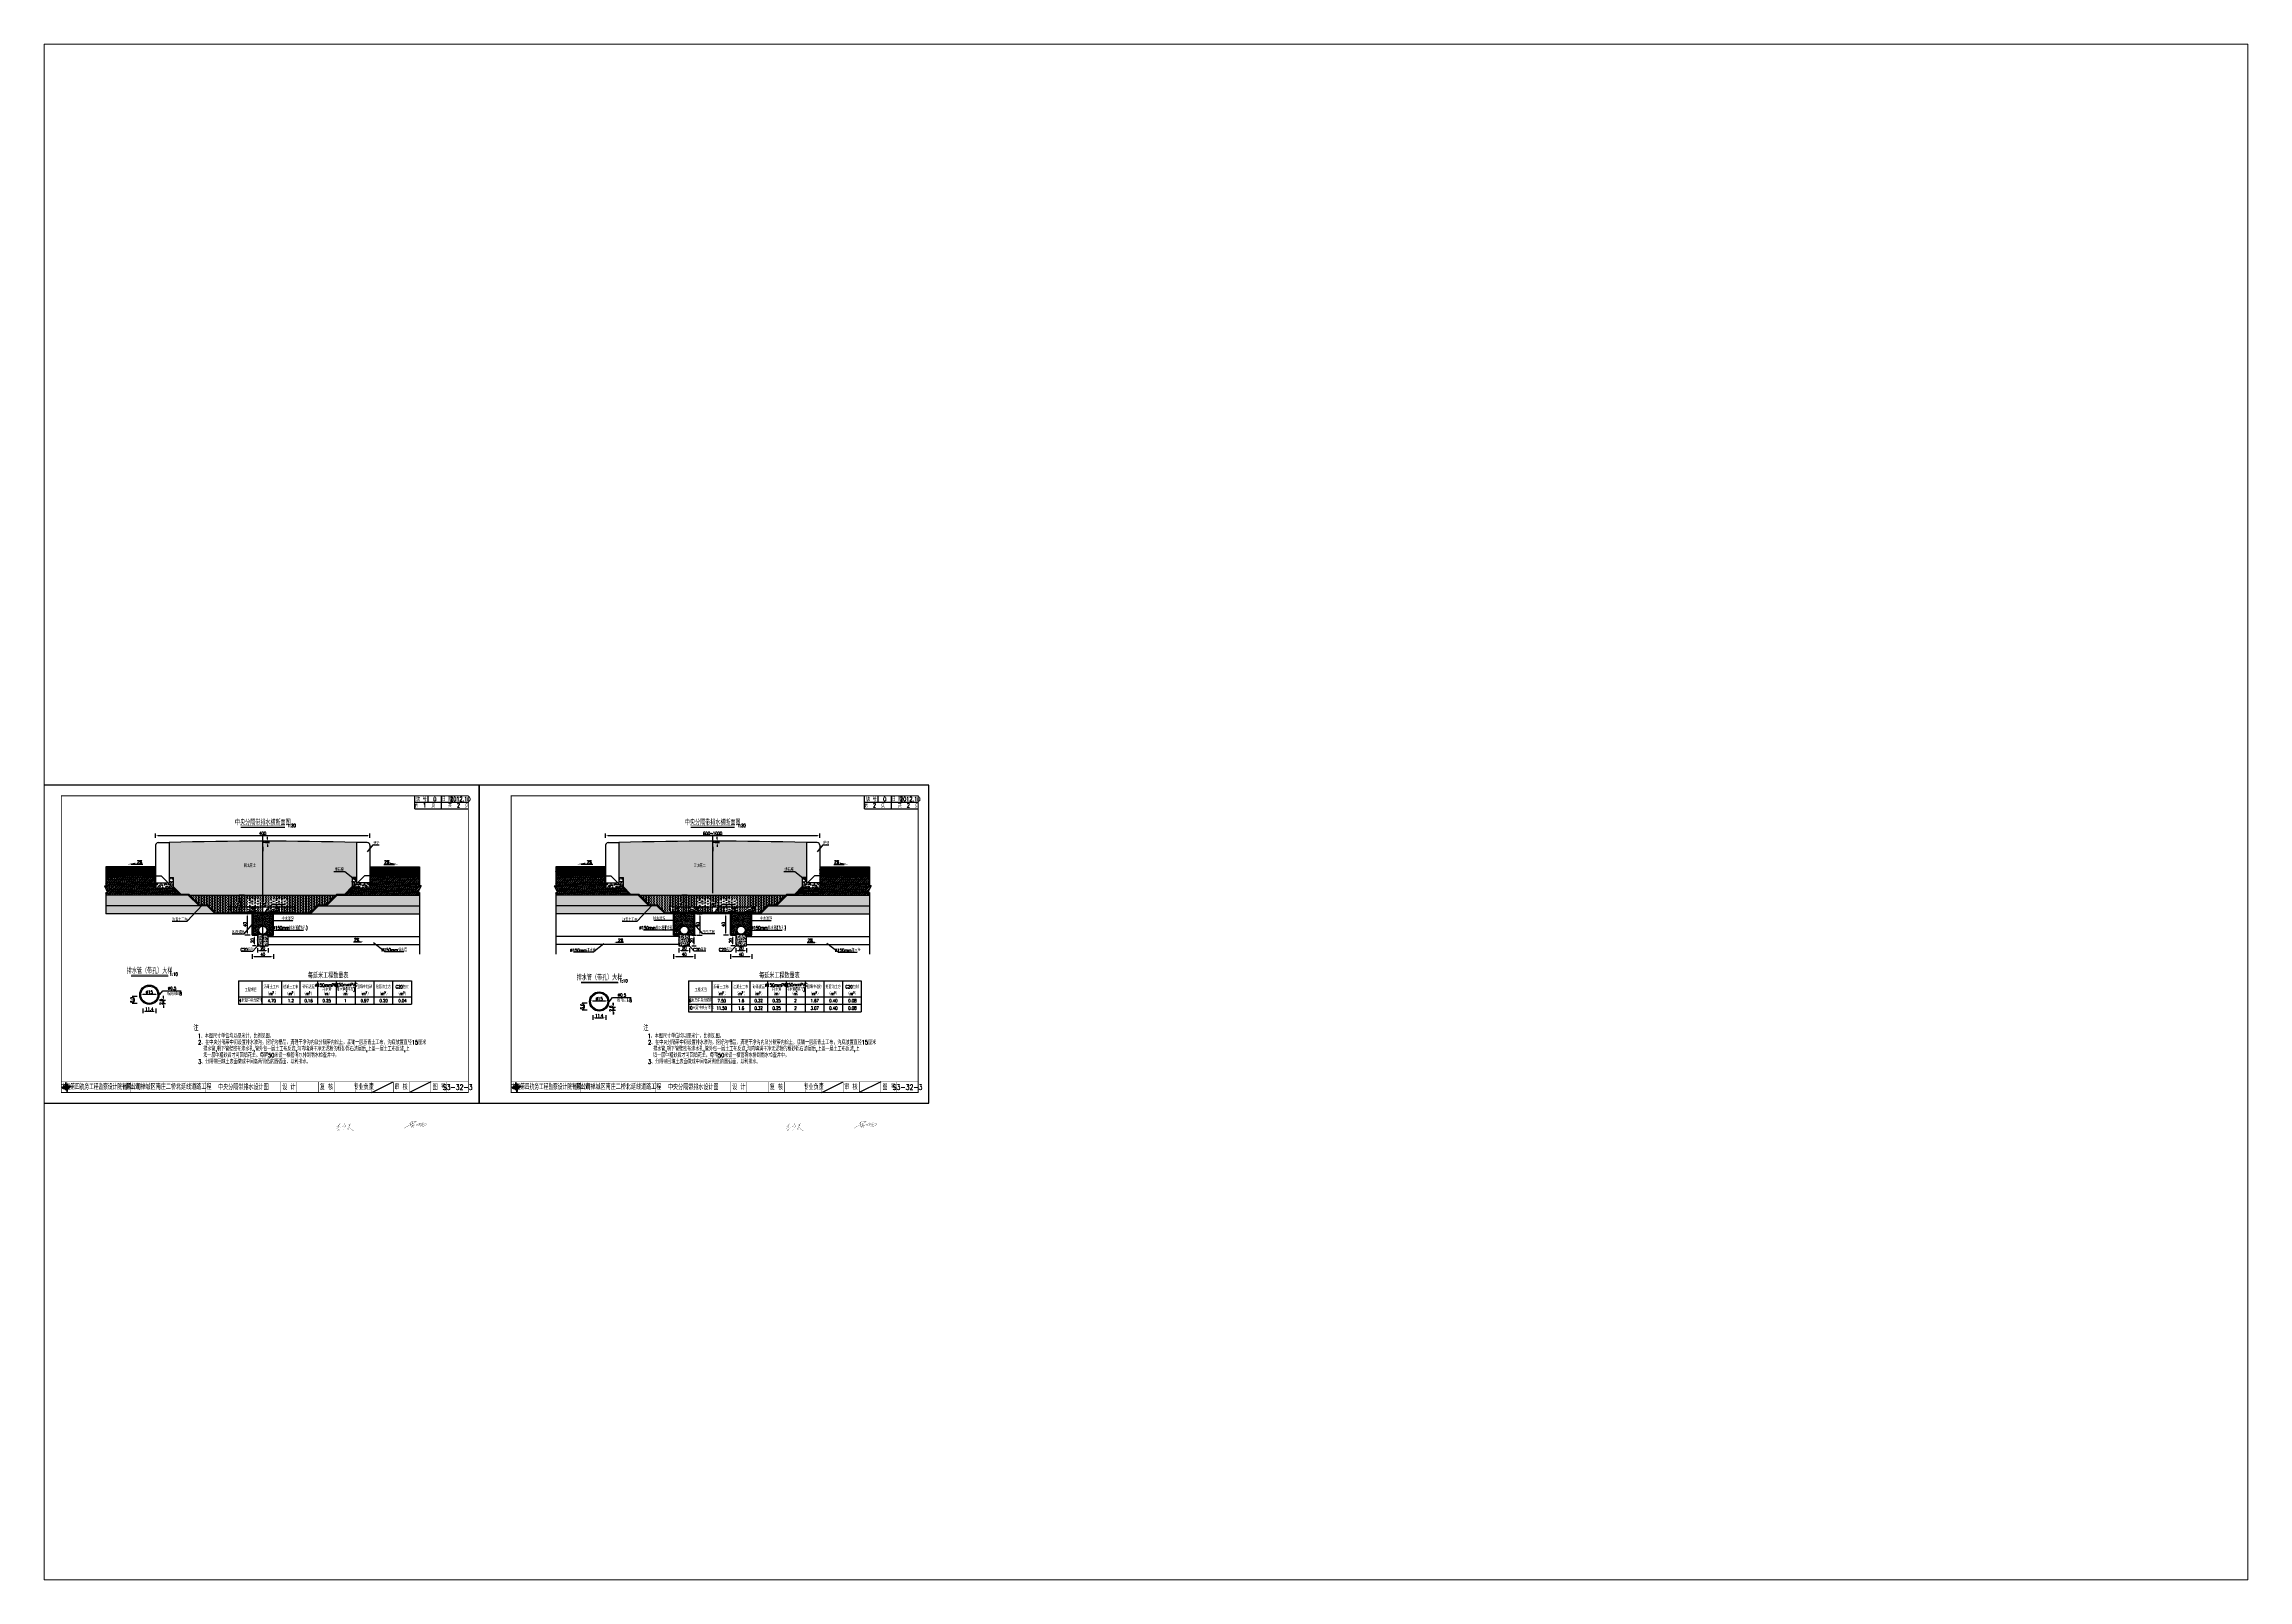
# Paper-space layout '布局1' of a CAD drawing. Extents: x 29 to 258, y 20 to 180.
# The model-space entities are those that its viewports show. They can reach past a viewport. Long polylines and large blocks are cut down to what shows.
import ezdxf
from ezdxf.enums import TextEntityAlignment as Align

# ---------------------------------------------------------------- set-up
doc = ezdxf.new("R2010")
doc.units = 0
doc.header["$LTSCALE"] = 5
doc.header["$PDMODE"] = 32
doc.header["$PDSIZE"] = 0.3
for name, pattern in [('DASHDOT', [1, 0.5, -0.25, 0, -0.25]), ('DASHED', [0.75, 0.5, -0.25]), ('HIDDEN', [0.375, 0.25, -0.125]), ('HIDDEN2', [4.7625, 3.175, -1.5875])]:
    doc.linetypes.add(name, pattern=pattern)
doc.layers.get('0').update_dxf_attribs({"linetype": 'CONTINUOUS'})
doc.layers.get('Defpoints').update_dxf_attribs({"linetype": 'CONTINUOUS'})
for name, color, linetype in [('2', 2, 'HIDDEN'), ('YOLLOW', 2, 'CONTINUOUS'), ('图框', 7, 'CONTINUOUS'), ('尺寸', 2, 'CONTINUOUS'), ('尺寸标注', 2, 'CONTINUOUS'), ('文字', 7, 'CONTINUOUS'), ('电子签名', 7, 'CONTINUOUS'), ('结构', 2, 'CONTINUOUS'), ('表格', 7, 'CONTINUOUS'), ('路缘石现浇底座', 7, 'CONTINUOUS')]:
    doc.layers.add(name, color=color, linetype=linetype)
doc.layers.add('标注', color=4, linetype='CONTINUOUS', lineweight=15)
doc.styles.get("Standard").update_dxf_attribs({"font": 'simplex1.shx', "width": 0.7, "bigfont": 'hztxt.shx'})
doc.dimstyles.new('比例1：200', dxfattribs={"dimtxt": 3, "dimasz": 2, "dimexe": 2, "dimexo": 1, "dimgap": 0.5, "dimtad": 1, "dimlfac": 20, "dimzin": 13, "dimdsep": 46, "dimtxsty": 'Standard', "dimcen": -0.09, "dimclrd": 256, "dimclre": 256, "dimclrt": 7, "dimaunit": 1, "dimadec": 0, "dimazin": 2, "dimtfac": 0.0005, "dimtix": 1, "dimtmove": 2, "dimatfit": 3, "dimfxl": 0, "dimtolj": 1, "dimtzin": 13, "dimarcsym": 0})

# ---------------------------------------------------------------- blocks, each defined once
blk = doc.blocks.new('DIM')
blk.add_lwpolyline([(-1, -0.1, 0.2, 0, 0), (0, 0, 0, 0, 0)], format="xyseb")
blk = doc.blocks.new('*D6')
at = {"layer": 'Defpoints', "color": 0}
for p in [(234.3, -1190.7), (234.3, -1193.6), (237.2, -1193.6)]:
    blk.add_point(p, dxfattribs=at)
at = {"layer": '标注', "lineweight": -2}
for p, q in [((235.3, -1190.7), (239.2, -1190.7)), ((237.2, -1188.7), (237.2, -1186.7)), ((237.2, -1190.7), (237.2, -1193.6)), ((235.3, -1193.6), (239.2, -1193.6)), ((237.2, -1195.6), (237.2, -1197.6))]:
    blk.add_line(p, q, dxfattribs=at)
at = {"layer": '标注'}
for points in [[(236.8, -1188.7), (237.5, -1188.7), (237.2, -1190.7)], [(236.8, -1195.6), (237.5, -1195.6), (237.2, -1193.6)]]:
    blk.add_solid(points, dxfattribs=at)
at = {"layer": '标注', "color": 7, "insert": (235.2, -1192.2), "char_height": 3, "attachment_point": 5, "rotation": 90}
blk.add_mtext('\\A1;2.6', dxfattribs=at)
blk = doc.blocks.new('*D7')
at = {"layer": 'Defpoints', "color": 0}
for p in [(217.9, -1197.4), (230.1, -1197.4), (230.1, -1200.8)]:
    blk.add_point(p, dxfattribs=at)
at = {"layer": '标注', "lineweight": -2}
for p, q in [((217.9, -1198.4), (217.9, -1202.8)), ((219.9, -1200.8), (228.1, -1200.8)), ((230.1, -1198.4), (230.1, -1202.8))]:
    blk.add_line(p, q, dxfattribs=at)
at = {"layer": '标注'}
for points in [[(219.9, -1200.5), (219.9, -1201.1), (217.9, -1200.8)], [(228.1, -1200.5), (228.1, -1201.1), (230.1, -1200.8)]]:
    blk.add_solid(points, dxfattribs=at)
at = {"layer": '标注', "color": 7, "insert": (224, -1198.8), "char_height": 3, "attachment_point": 5}
blk.add_mtext('\\A1;11.4', dxfattribs=at)
blk = doc.blocks.new('*D8')
at = {"layer": 'Defpoints', "color": 0}
for p in [(213.8, -1187.2), (210, -1193.6), (213.8, -1193.6)]:
    blk.add_point(p, dxfattribs=at)
at = {"layer": '标注', "lineweight": -2}
for p, q in [((212.8, -1187.2), (208, -1187.2)), ((210, -1189.2), (210, -1191.6)), ((212.8, -1193.6), (208, -1193.6))]:
    blk.add_line(p, q, dxfattribs=at)
at = {"layer": '标注'}
for points in [[(209.7, -1189.2), (210.4, -1189.2), (210, -1187.2)], [(209.7, -1191.6), (210.4, -1191.6), (210, -1193.6)]]:
    blk.add_solid(points, dxfattribs=at)
at = {"layer": '标注', "color": 7, "insert": (208, -1190.4), "char_height": 3, "attachment_point": 5, "rotation": 90}
blk.add_mtext('\\A1;6.0', dxfattribs=at)
blk = doc.blocks.new('*D9')
at = {"layer": 'Defpoints', "color": 0}
for p in [(216, -1185.4), (232, -1185.1), (232, -1185.8)]:
    blk.add_point(p, dxfattribs=at)
at = {"layer": '标注', "lineweight": -2}
for p, q in [((216, -1185.1), (216, -1183.1)), ((218, -1185.1), (230, -1185.1)), ((232, -1185.1), (232, -1183.1))]:
    blk.add_line(p, q, dxfattribs=at)
at = {"layer": '标注'}
for points in [[(218, -1184.7), (218, -1185.4), (216, -1185.1)], [(230, -1184.7), (230, -1185.4), (232, -1185.1)]]:
    blk.add_solid(points, dxfattribs=at)
at = {"layer": '标注', "color": 7, "insert": (224, -1183.1), "char_height": 3, "attachment_point": 5}
blk.add_mtext('\\A1;∅15', dxfattribs=at)
blk = doc.blocks.new('*D10')
at = {"layer": 'Defpoints', "color": 0}
for p in [(319.9, -1146.5), (339.9, -1146.5), (339.9, -1149.9)]:
    blk.add_point(p, dxfattribs=at)
at = {"layer": '标注', "lineweight": -2}
for p, q in [((319.9, -1147.5), (319.9, -1151.9)), ((321.9, -1149.9), (337.9, -1149.9)), ((339.9, -1147.5), (339.9, -1151.9))]:
    blk.add_line(p, q, dxfattribs=at)
at = {"layer": '标注'}
for points in [[(321.9, -1149.5), (321.9, -1150.2), (319.9, -1149.9)], [(337.9, -1149.5), (337.9, -1150.2), (339.9, -1149.9)]]:
    blk.add_solid(points, dxfattribs=at)
at = {"layer": '标注', "color": 7, "insert": (329.9, -1147.9), "char_height": 3, "attachment_point": 5}
blk.add_mtext('\\A1;40', dxfattribs=at)
blk = doc.blocks.new('*D11')
at = {"layer": 'Defpoints', "color": 0}
for p in [(319.1, -1110), (315.3, -1130), (319.1, -1130)]:
    blk.add_point(p, dxfattribs=at)
at = {"layer": '标注', "lineweight": -2}
for p, q in [((318.1, -1110), (313.3, -1110)), ((318.1, -1130), (313.3, -1130)), ((315.3, -1112), (315.3, -1128))]:
    blk.add_line(p, q, dxfattribs=at)
at = {"layer": '标注'}
for points in [[(315, -1112), (315.7, -1112), (315.3, -1110)], [(315, -1128), (315.7, -1128), (315.3, -1130)]]:
    blk.add_solid(points, dxfattribs=at)
at = {"layer": '标注', "color": 7, "insert": (313.3, -1120), "char_height": 3, "attachment_point": 5, "rotation": 90}
blk.add_mtext('\\A1;40', dxfattribs=at)
blk = doc.blocks.new('*D12')
at = {"layer": 'Defpoints', "color": 0}
for p in [(309.9, -1092.5), (313.9, -1092.5), (313.9, -1110)]:
    blk.add_point(p, dxfattribs=at)
at = {"layer": '标注', "lineweight": -2}
for p, q in [((312.9, -1092.5), (307.9, -1092.5)), ((312.9, -1110), (307.9, -1110)), ((309.9, -1108), (309.9, -1094.5))]:
    blk.add_line(p, q, dxfattribs=at)
at = {"layer": '标注'}
for points in [[(309.6, -1094.5), (310.2, -1094.5), (309.9, -1092.5)], [(309.6, -1108), (310.2, -1108), (309.9, -1110)]]:
    blk.add_solid(points, dxfattribs=at)
at = {"layer": '标注', "color": 7, "insert": (307.9, -1101.2), "char_height": 3, "attachment_point": 5, "rotation": 90}
blk.add_mtext('\\A1;35', dxfattribs=at)
blk = doc.blocks.new('*D13')
at = {"layer": 'Defpoints', "color": 0}
for p in [(299.9, -1108.3), (359.9, -1103.4), (359.9, -1108.3)]:
    blk.add_point(p, dxfattribs=at)
at = {"layer": '标注', "lineweight": -2}
for p, q in [((299.9, -1107.3), (299.9, -1101.4)), ((301.9, -1103.4), (357.9, -1103.4)), ((359.9, -1107.3), (359.9, -1101.4))]:
    blk.add_line(p, q, dxfattribs=at)
at = {"layer": '标注'}
for points in [[(301.9, -1103), (301.9, -1103.7), (299.9, -1103.4)], [(357.9, -1103), (357.9, -1103.7), (359.9, -1103.4)]]:
    blk.add_solid(points, dxfattribs=at)
at = {"layer": '标注', "color": 7, "insert": (329.9, -1101.4), "char_height": 3, "attachment_point": 5}
blk.add_mtext('\\A1;120', dxfattribs=at)
blk = doc.blocks.new('*D14')
at = {"layer": 'Defpoints', "color": 0}
for p in [(229.9, -1040.2), (429.9, -1036.9), (429.9, -1040.2)]:
    blk.add_point(p, dxfattribs=at)
at = {"layer": '标注', "lineweight": -2}
for p, q in [((229.9, -1039.2), (229.9, -1034.9)), ((231.9, -1036.9), (427.9, -1036.9)), ((429.9, -1039.2), (429.9, -1034.9))]:
    blk.add_line(p, q, dxfattribs=at)
at = {"layer": '标注'}
for points in [[(231.9, -1036.5), (231.9, -1037.2), (229.9, -1036.9)], [(427.9, -1036.5), (427.9, -1037.2), (429.9, -1036.9)]]:
    blk.add_solid(points, dxfattribs=at)
at = {"layer": '标注', "color": 7, "insert": (329.9, -1034.9), "char_height": 3, "attachment_point": 5}
blk.add_mtext('\\A1;400', dxfattribs=at)
blk = doc.blocks.new('*D15')
at = {"layer": 'Defpoints', "color": 0}
for p in [(331.4, -1042.2), (331.4, -1043.5), (334.2, -1043.5)]:
    blk.add_point(p, dxfattribs=at)
at = {"layer": '标注', "lineweight": -2}
for p, q in [((332.4, -1042.2), (336.2, -1042.2)), ((332.4, -1043.5), (336.2, -1043.5)), ((334.2, -1040.2), (334.2, -1038.2)), ((334.2, -1042.2), (334.2, -1043.5)), ((334.2, -1045.5), (334.2, -1047.5))]:
    blk.add_line(p, q, dxfattribs=at)
at = {"layer": '标注'}
for points in [[(333.9, -1040.2), (334.5, -1040.2), (334.2, -1042.2)], [(333.9, -1045.5), (334.5, -1045.5), (334.2, -1043.5)]]:
    blk.add_solid(points, dxfattribs=at)
at = {"layer": '标注', "color": 7, "insert": (332.2, -1042.8), "char_height": 3, "attachment_point": 5, "rotation": 90}
blk.add_mtext('\\A1;8', dxfattribs=at)
blk = doc.blocks.new('series')
at = {"width": 0.75}
for tag, height, p in [('页码', 4, (-35, -19)), ('图名', 5, (-220, -282)), ('图号', 5, (-20, -282))]:
    blk.add_attdef(tag, text='', height=height, dxfattribs=at).set_placement(p, align=Align.MIDDLE_CENTER)
blk = doc.blocks.new('tb')
at = {"lineweight": -3}
h = blk.add_hatch(color=256, dxfattribs=at)
h.paths.add_polyline_path([(-1.2, -0.1), (-3.8, -0.1), (-4.1, -0.4), (-1.4, -0.4), (-0.6, -1.2), (-0.5, -2.6), (-0.3, -2.2), (-0.3, -1.1)])
h.paths.add_polyline_path([(0.1, -1.1), (0.1, -3.9), (0.4, -4.3), (0.4, -1.2), (1.3, -0.4), (2.7, -0.4), (2.3, -0.2), (1.1, -0.2)])
h.paths.add_polyline_path([(1.1, 0.3), (3.6, 0.3), (4, 0.6), (1.3, 0.6), (0.4, 1.4), (0.4, 2.8), (0.2, 2.4), (0.1, 1.2)])
h.paths.add_polyline_path([(-0.3, 1.2), (-0.3, 4), (-0.6, 4.4), (-0.6, 1.4), (-1.4, 0.6), (-2.7, 0.6), (-2.3, 0.3), (-1.2, 0.3)])
for p, q in [((-1.4, 0.6), (-2.7, 0.6)), ((-0.6, 1.4), (-1.4, 0.6)), ((-0.6, 4.4), (-0.6, 1.4)), ((0.4, 2.8), (0.4, 1.4)), ((0.4, 1.4), (1.3, 0.6)), ((1.3, 0.6), (4, 0.6)), ((-4.1, -0.4), (-1.4, -0.4)), ((-1.4, -0.4), (-0.6, -1.2)), ((-0.6, -1.2), (-0.5, -2.6)), ((0.4, -1.2), (1.3, -0.4)), ((0.4, -4.3), (0.4, -1.2)), ((1.3, -0.4), (2.7, -0.4))]:
    blk.add_line(p, q, dxfattribs=at)
at = {"lineweight": -3, "const_width": 0.35, "flags": 128}
for points in [[(-0.9, 3, 0.324167), (-3.2, -0.1)], [(2.9, 0.9, 0.324403), (-0.2, 3.2)], [(0.8, -2.9, 0.325418), (3, 0.3)], [(-3, -0.8, 0.322976), (0.1, -3)]]:
    blk.add_lwpolyline(points, format="xyb", dxfattribs=at)
at = {"lineweight": -3, "flags": 128}
for points in [[(-0.9, 4), (-0.9, 1.6), (-1.5, 0.9), (-2.3, 0.9), (-2.7, 0.6), (-2.3, 0.3), (-1.2, 0.3), (-0.3, 1.2), (-0.3, 4), (-0.6, 4.4)], [(0, 0.8), (0.7, 0), (0, -0.7), (-0.8, 0)], [(3.6, 0.9), (1.4, 0.9), (0.8, 1.5), (0.8, 2.4), (0.4, 2.8), (0.2, 2.4), (0.1, 1.2), (1.1, 0.3), (3.6, 0.3), (4, 0.6)], [(-3.7, -0.8), (-1.5, -0.8), (-0.9, -1.4), (-0.9, -2.2), (-0.5, -2.6), (-0.3, -2.2), (-0.3, -1.1), (-1.2, -0.1), (-3.8, -0.1), (-4.1, -0.4)], [(0.8, -3.8), (0.8, -1.4), (1.4, -0.8), (2.3, -0.8), (2.7, -0.4), (2.3, -0.2), (1.1, -0.2), (0.1, -1.1), (0.1, -3.9), (0.4, -4.3)]]:
    blk.add_lwpolyline(points, close=True, dxfattribs=at)
blk = doc.blocks.new('*D17')
at = {"layer": 'Defpoints', "color": 0}
for p in [(654.3, -1197), (654.3, -1199.8), (657.2, -1199.8)]:
    blk.add_point(p, dxfattribs=at)
at = {"layer": '标注', "lineweight": -2}
for p, q in [((657.2, -1195), (657.2, -1193)), ((655.3, -1197), (659.2, -1197)), ((655.3, -1199.8), (659.2, -1199.8)), ((657.2, -1197), (657.2, -1199.8)), ((657.2, -1201.8), (657.2, -1203.8))]:
    blk.add_line(p, q, dxfattribs=at)
at = {"layer": '标注'}
for points in [[(656.8, -1195), (657.5, -1195), (657.2, -1197)], [(656.8, -1201.8), (657.5, -1201.8), (657.2, -1199.8)]]:
    blk.add_solid(points, dxfattribs=at)
at = {"layer": '标注', "color": 7, "insert": (655.2, -1198.4), "char_height": 3, "attachment_point": 5, "rotation": 90}
blk.add_mtext('\\A1;2.6', dxfattribs=at)
blk = doc.blocks.new('*D18')
at = {"layer": 'Defpoints', "color": 0}
for p in [(637.9, -1203.6), (650.1, -1203.6), (650.1, -1207.1)]:
    blk.add_point(p, dxfattribs=at)
at = {"layer": '标注', "lineweight": -2}
for p, q in [((637.9, -1204.6), (637.9, -1209.1)), ((639.9, -1207.1), (648.1, -1207.1)), ((650.1, -1204.6), (650.1, -1209.1))]:
    blk.add_line(p, q, dxfattribs=at)
at = {"layer": '标注'}
for points in [[(639.9, -1206.7), (639.9, -1207.4), (637.9, -1207.1)], [(648.1, -1206.7), (648.1, -1207.4), (650.1, -1207.1)]]:
    blk.add_solid(points, dxfattribs=at)
at = {"layer": '标注', "color": 7, "insert": (644, -1205.1), "char_height": 3, "attachment_point": 5}
blk.add_mtext('\\A1;11.4', dxfattribs=at)
blk = doc.blocks.new('*D19')
at = {"layer": 'Defpoints', "color": 0}
for p in [(630, -1199.8), (633.8, -1193.4), (633.8, -1199.8)]:
    blk.add_point(p, dxfattribs=at)
at = {"layer": '标注', "lineweight": -2}
for p, q in [((632.8, -1193.4), (628, -1193.4)), ((632.8, -1199.8), (628, -1199.8)), ((630, -1195.4), (630, -1197.8))]:
    blk.add_line(p, q, dxfattribs=at)
at = {"layer": '标注'}
for points in [[(629.7, -1195.4), (630.4, -1195.4), (630, -1193.4)], [(629.7, -1197.8), (630.4, -1197.8), (630, -1199.8)]]:
    blk.add_solid(points, dxfattribs=at)
at = {"layer": '标注', "color": 7, "insert": (628, -1196.6), "char_height": 3, "attachment_point": 5, "rotation": 90}
blk.add_mtext('\\A1;6.0', dxfattribs=at)
blk = doc.blocks.new('*D20')
at = {"layer": 'Defpoints', "color": 0}
for p in [(636, -1191.6), (652, -1191.3), (652, -1192)]:
    blk.add_point(p, dxfattribs=at)
at = {"layer": '标注', "lineweight": -2}
for p, q in [((636, -1191.3), (636, -1189.3)), ((638, -1191.3), (650, -1191.3)), ((652, -1191.3), (652, -1189.3))]:
    blk.add_line(p, q, dxfattribs=at)
at = {"layer": '标注'}
for points in [[(638, -1191), (638, -1191.7), (636, -1191.3)], [(650, -1191), (650, -1191.7), (652, -1191.3)]]:
    blk.add_solid(points, dxfattribs=at)
at = {"layer": '标注', "color": 7, "insert": (644, -1189.3), "char_height": 3, "attachment_point": 5}
blk.add_mtext('\\A1;∅15', dxfattribs=at)
blk = doc.blocks.new('*D21')
at = {"layer": 'Defpoints', "color": 0}
for p in [(765.7, -1110), (761.9, -1130), (765.7, -1130)]:
    blk.add_point(p, dxfattribs=at)
at = {"layer": '标注', "lineweight": -2}
for p, q in [((764.7, -1110), (759.9, -1110)), ((764.7, -1130), (759.9, -1130)), ((761.9, -1112), (761.9, -1128))]:
    blk.add_line(p, q, dxfattribs=at)
at = {"layer": '标注'}
for points in [[(761.6, -1112), (762.2, -1112), (761.9, -1110)], [(761.6, -1128), (762.2, -1128), (761.9, -1130)]]:
    blk.add_solid(points, dxfattribs=at)
at = {"layer": '标注', "color": 7, "insert": (759.9, -1120), "char_height": 3, "attachment_point": 5, "rotation": 90}
blk.add_mtext('\\A1;40', dxfattribs=at)
blk = doc.blocks.new('*D22')
at = {"layer": 'Defpoints', "color": 0}
for p in [(723.2, -1092.5), (727.1, -1092.5), (727.1, -1110)]:
    blk.add_point(p, dxfattribs=at)
at = {"layer": '标注', "lineweight": -2}
for p, q in [((726.1, -1092.5), (721.2, -1092.5)), ((726.1, -1110), (721.2, -1110)), ((723.2, -1108), (723.2, -1094.5))]:
    blk.add_line(p, q, dxfattribs=at)
at = {"layer": '标注'}
for points in [[(722.8, -1094.5), (723.5, -1094.5), (723.2, -1092.5)], [(722.8, -1108), (723.5, -1108), (723.2, -1110)]]:
    blk.add_solid(points, dxfattribs=at)
at = {"layer": '标注', "color": 7, "insert": (721.2, -1101.2), "char_height": 3, "attachment_point": 5, "rotation": 90}
blk.add_mtext('\\A1;35', dxfattribs=at)
blk = doc.blocks.new('*D23')
at = {"layer": 'Defpoints', "color": 0}
for p in [(709.9, -1108.3), (789.9, -1103.4), (789.9, -1108.3)]:
    blk.add_point(p, dxfattribs=at)
at = {"layer": '标注', "lineweight": -2}
for p, q in [((709.9, -1107.3), (709.9, -1101.4)), ((711.9, -1103.4), (787.9, -1103.4)), ((789.9, -1107.3), (789.9, -1101.4))]:
    blk.add_line(p, q, dxfattribs=at)
at = {"layer": '标注'}
for points in [[(711.9, -1103), (711.9, -1103.7), (709.9, -1103.4)], [(787.9, -1103), (787.9, -1103.7), (789.9, -1103.4)]]:
    blk.add_solid(points, dxfattribs=at)
at = {"layer": '标注', "color": 7, "insert": (749.9, -1101.4), "char_height": 3, "attachment_point": 5}
blk.add_mtext('\\A1;160', dxfattribs=at)
blk = doc.blocks.new('*D24')
at = {"layer": 'Defpoints', "color": 0}
for p in [(649.9, -1040.2), (849.9, -1036.9), (849.9, -1040.2)]:
    blk.add_point(p, dxfattribs=at)
at = {"layer": '标注', "lineweight": -2}
for p, q in [((649.9, -1039.2), (649.9, -1034.9)), ((651.9, -1036.9), (847.9, -1036.9)), ((849.9, -1039.2), (849.9, -1034.9))]:
    blk.add_line(p, q, dxfattribs=at)
at = {"layer": '标注'}
for points in [[(651.9, -1036.5), (651.9, -1037.2), (649.9, -1036.9)], [(847.9, -1036.5), (847.9, -1037.2), (849.9, -1036.9)]]:
    blk.add_solid(points, dxfattribs=at)
at = {"layer": '标注', "color": 7, "insert": (749.9, -1034.9), "char_height": 3, "attachment_point": 5}
blk.add_mtext('\\A1;600~1000', dxfattribs=at)
blk = doc.blocks.new('*D25')
at = {"layer": 'Defpoints', "color": 0}
for p in [(751.4, -1042.2), (751.4, -1043.5), (754.2, -1043.5)]:
    blk.add_point(p, dxfattribs=at)
at = {"layer": '标注', "lineweight": -2}
for p, q in [((752.4, -1042.2), (756.2, -1042.2)), ((752.4, -1043.5), (756.2, -1043.5)), ((754.2, -1040.2), (754.2, -1038.2)), ((754.2, -1042.2), (754.2, -1043.5)), ((754.2, -1045.5), (754.2, -1047.5))]:
    blk.add_line(p, q, dxfattribs=at)
at = {"layer": '标注'}
for points in [[(753.9, -1040.2), (754.5, -1040.2), (754.2, -1042.2)], [(753.9, -1045.5), (754.5, -1045.5), (754.2, -1043.5)]]:
    blk.add_solid(points, dxfattribs=at)
at = {"layer": '标注', "color": 7, "insert": (752.2, -1042.8), "char_height": 3, "attachment_point": 5, "rotation": 90}
blk.add_mtext('\\A1;8', dxfattribs=at)
blk = doc.blocks.new('*D26')
at = {"layer": 'Defpoints', "color": 0}
for p in [(734.2, -1110), (734.2, -1130), (738, -1130)]:
    blk.add_point(p, dxfattribs=at)
at = {"layer": '标注', "lineweight": -2}
for p, q in [((735.2, -1110), (740, -1110)), ((735.2, -1130), (740, -1130)), ((738, -1112), (738, -1128))]:
    blk.add_line(p, q, dxfattribs=at)
at = {"layer": '标注'}
for points in [[(737.6, -1112), (738.3, -1112), (738, -1110)], [(737.6, -1128), (738.3, -1128), (738, -1130)]]:
    blk.add_solid(points, dxfattribs=at)
at = {"layer": '标注', "color": 7, "insert": (736, -1120), "char_height": 3, "attachment_point": 5, "rotation": 90}
blk.add_mtext('\\A1;40', dxfattribs=at)
blk = doc.blocks.new('*D27')
at = {"layer": 'Defpoints', "color": 0}
for p in [(324.9, -1141), (334.9, -1141), (334.9, -1144.1)]:
    blk.add_point(p, dxfattribs=at)
at = {"layer": '标注', "lineweight": -2}
for p, q in [((324.9, -1142), (324.9, -1146.1)), ((326.9, -1144.1), (332.9, -1144.1)), ((334.9, -1142), (334.9, -1146.1))]:
    blk.add_line(p, q, dxfattribs=at)
at = {"layer": '标注'}
for points in [[(326.9, -1143.7), (326.9, -1144.4), (324.9, -1144.1)], [(332.9, -1143.7), (332.9, -1144.4), (334.9, -1144.1)]]:
    blk.add_solid(points, dxfattribs=at)
at = {"layer": '标注', "color": 7, "insert": (329.9, -1142.1), "char_height": 3, "attachment_point": 5}
blk.add_mtext('\\A1;20', dxfattribs=at)
blk = doc.blocks.new('*D28')
at = {"layer": 'Defpoints', "color": 0}
for p in [(322.2, -1130), (324.9, -1130), (324.9, -1140)]:
    blk.add_point(p, dxfattribs=at)
at = {"layer": '标注', "lineweight": -2}
for p, q in [((323.9, -1130), (320.2, -1130)), ((323.9, -1140), (320.2, -1140)), ((322.2, -1138), (322.2, -1132))]:
    blk.add_line(p, q, dxfattribs=at)
at = {"layer": '标注'}
for points in [[(321.9, -1132), (322.6, -1132), (322.2, -1130)], [(321.9, -1138), (322.6, -1138), (322.2, -1140)]]:
    blk.add_solid(points, dxfattribs=at)
at = {"layer": '标注', "color": 7, "insert": (320.2, -1135), "char_height": 3, "attachment_point": 5, "rotation": 90}
blk.add_mtext('\\A1;20', dxfattribs=at)
blk = doc.blocks.new('*D30')
at = {"layer": 'Defpoints', "color": 0}
for p in [(713.4, -1146.5), (733.4, -1146.5), (733.4, -1149.9)]:
    blk.add_point(p, dxfattribs=at)
at = {"layer": '标注', "lineweight": -2}
for p, q in [((713.4, -1147.5), (713.4, -1151.9)), ((715.4, -1149.9), (731.4, -1149.9)), ((733.4, -1147.5), (733.4, -1151.9))]:
    blk.add_line(p, q, dxfattribs=at)
at = {"layer": '标注'}
for points in [[(715.4, -1149.5), (715.4, -1150.2), (713.4, -1149.9)], [(731.4, -1149.5), (731.4, -1150.2), (733.4, -1149.9)]]:
    blk.add_solid(points, dxfattribs=at)
at = {"layer": '标注', "color": 7, "insert": (723.4, -1147.9), "char_height": 3, "attachment_point": 5}
blk.add_mtext('\\A1;40', dxfattribs=at)
blk = doc.blocks.new('*D29')
at = {"layer": 'Defpoints', "color": 0}
for p in [(718.4, -1141), (728.4, -1141), (728.4, -1144.1)]:
    blk.add_point(p, dxfattribs=at)
at = {"layer": '标注', "lineweight": -2}
for p, q in [((718.4, -1142), (718.4, -1146.1)), ((720.4, -1144.1), (726.4, -1144.1)), ((728.4, -1142), (728.4, -1146.1))]:
    blk.add_line(p, q, dxfattribs=at)
at = {"layer": '标注'}
for points in [[(720.4, -1143.7), (720.4, -1144.4), (718.4, -1144.1)], [(726.4, -1143.7), (726.4, -1144.4), (728.4, -1144.1)]]:
    blk.add_solid(points, dxfattribs=at)
at = {"layer": '标注', "color": 7, "insert": (723.4, -1142.1), "char_height": 3, "attachment_point": 5}
blk.add_mtext('\\A1;20', dxfattribs=at)
blk = doc.blocks.new('*D33')
at = {"layer": 'Defpoints', "color": 0}
for p in [(766.5, -1146.5), (786.5, -1146.5), (786.5, -1149.9)]:
    blk.add_point(p, dxfattribs=at)
at = {"layer": '标注', "lineweight": -2}
for p, q in [((766.5, -1147.5), (766.5, -1151.9)), ((768.5, -1149.9), (784.5, -1149.9)), ((786.5, -1147.5), (786.5, -1151.9))]:
    blk.add_line(p, q, dxfattribs=at)
at = {"layer": '标注'}
for points in [[(768.5, -1149.5), (768.5, -1150.2), (766.5, -1149.9)], [(784.5, -1149.5), (784.5, -1150.2), (786.5, -1149.9)]]:
    blk.add_solid(points, dxfattribs=at)
at = {"layer": '标注', "color": 7, "insert": (776.5, -1147.9), "char_height": 3, "attachment_point": 5}
blk.add_mtext('\\A1;40', dxfattribs=at)
blk = doc.blocks.new('*D32')
at = {"layer": 'Defpoints', "color": 0}
for p in [(771.5, -1141), (781.5, -1141), (781.5, -1144.1)]:
    blk.add_point(p, dxfattribs=at)
at = {"layer": '标注', "lineweight": -2}
for p, q in [((771.5, -1142), (771.5, -1146.1)), ((773.5, -1144.1), (779.5, -1144.1)), ((781.5, -1142), (781.5, -1146.1))]:
    blk.add_line(p, q, dxfattribs=at)
at = {"layer": '标注'}
for points in [[(773.5, -1143.7), (773.5, -1144.4), (771.5, -1144.1)], [(779.5, -1143.7), (779.5, -1144.4), (781.5, -1144.1)]]:
    blk.add_solid(points, dxfattribs=at)
at = {"layer": '标注', "color": 7, "insert": (776.5, -1142.1), "char_height": 3, "attachment_point": 5}
blk.add_mtext('\\A1;20', dxfattribs=at)
blk = doc.blocks.new('*D31')
at = {"layer": 'Defpoints', "color": 0}
for p in [(768.8, -1130), (771.5, -1130), (771.5, -1140)]:
    blk.add_point(p, dxfattribs=at)
at = {"layer": '标注', "lineweight": -2}
for p, q in [((770.5, -1130), (766.8, -1130)), ((770.5, -1140), (766.8, -1140)), ((768.8, -1138), (768.8, -1132))]:
    blk.add_line(p, q, dxfattribs=at)
at = {"layer": '标注'}
for points in [[(768.5, -1132), (769.1, -1132), (768.8, -1130)], [(768.5, -1138), (769.1, -1138), (768.8, -1140)]]:
    blk.add_solid(points, dxfattribs=at)
at = {"layer": '标注', "color": 7, "insert": (766.8, -1135), "char_height": 3, "attachment_point": 5, "rotation": 90}
blk.add_mtext('\\A1;20', dxfattribs=at)
blk = doc.blocks.new('*D34')
at = {"layer": 'Defpoints', "color": 0}
for p in [(729.4, -1130), (729.4, -1140), (732.4, -1140)]:
    blk.add_point(p, dxfattribs=at)
at = {"layer": '标注', "lineweight": -2}
for p, q in [((730.4, -1130), (734.4, -1130)), ((730.4, -1140), (734.4, -1140)), ((732.4, -1132), (732.4, -1138))]:
    blk.add_line(p, q, dxfattribs=at)
at = {"layer": '标注'}
for points in [[(732.1, -1132), (732.8, -1132), (732.4, -1130)], [(732.1, -1138), (732.8, -1138), (732.4, -1140)]]:
    blk.add_solid(points, dxfattribs=at)
at = {"layer": '标注', "color": 7, "insert": (730.4, -1135), "char_height": 3, "attachment_point": 5, "rotation": 90}
blk.add_mtext('\\A1;20', dxfattribs=at)

msp = doc.modelspace()

# ---------------------------------------------------------------- hatches: boundary and pattern name
at = {"layer": '尺寸', "linetype": 'Continuous'}
h = msp.add_hatch(dxfattribs=at)
h.set_pattern_fill('ACAD_ISO07W100', color=256, scale=0.4, style=0)
h.set_pattern_definition([(0, (-1175.3426, -1305.666), (0, 2), [0.2, -1.2])])
h.paths.add_polyline_path([(242.42579, -1043.49311), (242.42579, -1075.99312), (246.42579, -1075.99312), (246.42579, -1084.5789), (253.34, -1091.49311), (260.84, -1091.49311), (261.84, -1092.49311), (329.92579, -1092.49311), (329.92579, -1042.15734, 0.0076325444)])
h.paths.add_polyline_path([(398.01157, -1092.49311), (399.01157, -1091.49311), (406.51157, -1091.49311), (413.42578, -1084.5789), (413.42578, -1075.99312), (417.42578, -1075.99312), (417.42578, -1043.49311, 0.0076325444), (329.92579, -1042.15734), (329.92579, -1092.49311)])
h.paths.add_polyline_path([(313.17975, -1067.26345), (322.527, -1067.26345), (322.527, -1062.83431), (313.17975, -1062.83431)], flags=24)
h.paths.add_polyline_path([(331.87458, -1043.69856), (331.87458, -1041.95189), (334.87458, -1041.95189), (334.87458, -1043.69856)], flags=9)
h.paths.add_polyline_path([(396.95248, -1069.85131), (404.40523, -1069.85131), (404.40523, -1065.35131), (396.95248, -1065.35131)], flags=24)
h = msp.add_hatch(dxfattribs=at)
h.set_pattern_fill('ACAD_ISO07W100', color=256, scale=0.4, style=0)
h.set_pattern_definition([(0, (-755.3426, -1305.666), (0, 2), [0.2, -1.2])])
h.paths.add_polyline_path([(662.42579, -1043.49311), (662.42579, -1075.99312), (666.42579, -1075.99312), (666.42579, -1084.5789), (673.34, -1091.49311), (680.84, -1091.49311), (681.84, -1092.49311), (749.92579, -1092.49311), (749.92579, -1042.15734, 0.0076325444)])
h.paths.add_polyline_path([(818.01157, -1092.49311), (819.01157, -1091.49311), (826.51157, -1091.49311), (833.42578, -1084.5789), (833.42578, -1075.99312), (837.42578, -1075.99312), (837.42578, -1043.49311, 0.0076325444), (749.92579, -1042.15734), (749.92579, -1092.49311)])
h.paths.add_polyline_path([(733.17975, -1067.26345), (742.527, -1067.26345), (742.527, -1062.83431), (733.17975, -1062.83431)], flags=24)
h.paths.add_polyline_path([(751.87458, -1043.69856), (751.87458, -1041.95189), (754.87458, -1041.95189), (754.87458, -1043.69856)], flags=9)
h.paths.add_polyline_path([(816.95248, -1069.85131), (824.40523, -1069.85131), (824.40523, -1065.35131), (816.95248, -1065.35131)], flags=24)
h = msp.add_hatch(dxfattribs=at)
h.set_pattern_fill('ANSI31', color=256, scale=2, style=0)
h.set_pattern_definition([(45, (-1200.34258, -1305.666), (-0.176776695, 0.176776695), [])])
h.paths.add_polyline_path([(229.92579, -1065.99311), (183.55152, -1065.99311), (183.55152, -1067.99311), (229.92579, -1067.99311)])
h = msp.add_hatch(dxfattribs=at)
h.set_pattern_fill('BOX', color=256, scale=2, angle=45, style=0)
h.set_pattern_definition([(135, (-1200.3426, -1305.666), (-1.4142136, -1.4142136), []), (135, (-1199.989, -1305.3124), (-1.4142136, -1.4142136), []), (45, (-1200.3426, -1305.666), (-1.4142136, 1.4142136), [-0.5, 0.5]), (45, (-1200.6961, -1305.3124), (-1.4142136, 1.4142136), [-0.5, 0.5]), (45, (-1201.0497, -1304.9589), (-1.4142136, 1.4142136), [0.5, -0.5]), (45, (-1201.4032, -1304.6053), (-1.4142136, 1.4142136), [0.5, -0.5]), (135, (-1199.6355, -1304.9589), (-1.4142136, -1.4142136), [0.5, -0.5]), (135, (-1199.282, -1304.6053), (-1.4142136, -1.4142136), [0.5, -0.5])])
h.paths.add_polyline_path([(229.92579, -1067.99311), (183.55152, -1067.99311), (183.55152, -1070.49311), (229.92579, -1070.49311)])
h = msp.add_hatch(dxfattribs=at)
h.set_pattern_fill('ANSI31', color=256, scale=2, style=0)
h.set_pattern_definition([(45, (-1150.34258, -1305.666), (-0.176776695, 0.176776695), [])])
h.paths.add_polyline_path([(476.30005, -1065.99311), (429.92579, -1065.99311), (429.92579, -1067.99311), (476.30005, -1067.99311)])
h = msp.add_hatch(dxfattribs=at)
h.set_pattern_fill('BOX', color=256, scale=2, angle=45, style=0)
h.set_pattern_definition([(135, (-1150.3426, -1305.666), (-1.4142136, -1.4142136), []), (135, (-1149.989, -1305.3124), (-1.4142136, -1.4142136), []), (45, (-1150.3426, -1305.666), (-1.4142136, 1.4142136), [-0.5, 0.5]), (45, (-1150.6961, -1305.3124), (-1.4142136, 1.4142136), [-0.5, 0.5]), (45, (-1151.0497, -1304.9589), (-1.4142136, 1.4142136), [0.5, -0.5]), (45, (-1151.4032, -1304.6053), (-1.4142136, 1.4142136), [0.5, -0.5]), (135, (-1149.6355, -1304.9589), (-1.4142136, -1.4142136), [0.5, -0.5]), (135, (-1149.282, -1304.6053), (-1.4142136, -1.4142136), [0.5, -0.5])])
h.paths.add_polyline_path([(476.30005, -1067.99311), (429.92579, -1067.99311), (429.92579, -1070.49311), (476.30005, -1070.49311)])
h = msp.add_hatch(dxfattribs=at)
h.set_pattern_fill('ANSI31', color=256, scale=2, style=0)
h.set_pattern_definition([(45, (-780.34258, -1305.666), (-0.176776695, 0.176776695), [])])
h.paths.add_polyline_path([(649.92579, -1065.99311), (603.55152, -1065.99311), (603.55152, -1067.99311), (649.92579, -1067.99311)])
h = msp.add_hatch(dxfattribs=at)
h.set_pattern_fill('BOX', color=256, scale=2, angle=45, style=0)
h.set_pattern_definition([(135, (-780.3426, -1305.666), (-1.4142136, -1.4142136), []), (135, (-779.989, -1305.3124), (-1.4142136, -1.4142136), []), (45, (-780.3426, -1305.666), (-1.4142136, 1.4142136), [-0.5, 0.5]), (45, (-780.6961, -1305.3124), (-1.4142136, 1.4142136), [-0.5, 0.5]), (45, (-781.0497, -1304.9589), (-1.4142136, 1.4142136), [0.5, -0.5]), (45, (-781.4032, -1304.6053), (-1.4142136, 1.4142136), [0.5, -0.5]), (135, (-779.6355, -1304.9589), (-1.4142136, -1.4142136), [0.5, -0.5]), (135, (-779.282, -1304.6053), (-1.4142136, -1.4142136), [0.5, -0.5])])
h.paths.add_polyline_path([(649.92579, -1067.99311), (603.55152, -1067.99311), (603.55152, -1070.49311), (649.92579, -1070.49311)])
h = msp.add_hatch(dxfattribs=at)
h.set_pattern_fill('ANSI31', color=256, scale=2, style=0)
h.set_pattern_definition([(45, (-730.34258, -1305.666), (-0.176776695, 0.176776695), [])])
h.paths.add_polyline_path([(896.30005, -1065.99311), (849.92579, -1065.99311), (849.92579, -1067.99311), (896.30005, -1067.99311)])
h = msp.add_hatch(dxfattribs=at)
h.set_pattern_fill('BOX', color=256, scale=2, angle=45, style=0)
h.set_pattern_definition([(135, (-730.3426, -1305.666), (-1.4142136, -1.4142136), []), (135, (-729.989, -1305.3124), (-1.4142136, -1.4142136), []), (45, (-730.3426, -1305.666), (-1.4142136, 1.4142136), [-0.5, 0.5]), (45, (-730.6961, -1305.3124), (-1.4142136, 1.4142136), [-0.5, 0.5]), (45, (-731.0497, -1304.9589), (-1.4142136, 1.4142136), [0.5, -0.5]), (45, (-731.4032, -1304.6053), (-1.4142136, 1.4142136), [0.5, -0.5]), (135, (-729.6355, -1304.9589), (-1.4142136, -1.4142136), [0.5, -0.5]), (135, (-729.282, -1304.6053), (-1.4142136, -1.4142136), [0.5, -0.5])])
h.paths.add_polyline_path([(896.30005, -1067.99311), (849.92579, -1067.99311), (849.92579, -1070.49311), (896.30005, -1070.49311)])
h = msp.add_hatch(dxfattribs=at)
h.set_pattern_fill('TRIANG', color=256, scale=5, style=0)
h.set_pattern_definition([(60, (-1200.3426, -1305.666), (-0.9375, 1.6237976), [0.9375, -0.9375]), (120, (-1200.3426, -1305.666), (-1.875, 1e-09), [0.9375, -0.9375]), (0, (-1200.8113, -1304.8541), (0.9375, 1.6237976), [0.9375, -0.9375])])
h.paths.add_polyline_path([(229.92579, -1080.99312), (229.92579, -1074.49311), (183.55152, -1074.49311), (183.55152, -1083.99311), (182.05152, -1083.99311), (185.05152, -1089.99311), (183.55152, -1089.99311), (183.55152, -1092.49311), (252.92579, -1092.49311), (246.42579, -1085.99312), (229.92579, -1085.99312)])
h = msp.add_hatch(dxfattribs=at)
h.set_pattern_fill('ANSI31', color=256, scale=10, style=0)
h.set_pattern_definition([(45, (-1200.3426, -1305.666), (-0.8838835, 0.8838835), [])])
h.paths.add_polyline_path([(229.92579, -1080.99312), (229.92579, -1074.49311), (183.55152, -1074.49311), (183.55152, -1083.99311), (182.05152, -1083.99311), (185.05152, -1089.99311), (183.55152, -1089.99311), (183.55152, -1092.49311), (252.92579, -1092.49311), (246.42579, -1085.99312), (229.92579, -1085.99312)])
h = msp.add_hatch(dxfattribs=at)
h.set_pattern_fill('AR-PARQ1', color=256, scale=0.2, angle=45, style=0)
h.set_pattern_definition([(135, (-1200.3426, -1305.666), (-3.3941125, 2e-16), [2.4, -2.4]), (135, (-1200.0597, -1305.3832), (-3.3941125, 2e-16), [2.4, -2.4]), (135, (-1199.777, -1305.1003), (-3.3941125, 2e-16), [2.4, -2.4]), (135, (-1199.494, -1304.8175), (-3.3941125, 2e-16), [2.4, -2.4]), (135, (-1199.2112, -1304.5346), (-3.3941125, 2e-16), [2.4, -2.4]), (135, (-1198.9284, -1304.2518), (-3.3941125, 2e-16), [2.4, -2.4]), (135, (-1198.6455, -1303.969), (-3.3941125, 2e-16), [2.4, -2.4]), (45, (-1202.0396, -1303.969), (3.3941125, -2e-16), [2.4, -2.4]), (45, (-1202.3225, -1303.686), (3.3941125, -2e-16), [2.4, -2.4]), (45, (-1202.6053, -1303.4033), (3.3941125, -2e-16), [2.4, -2.4]), (45, (-1202.8882, -1303.1204), (3.3941125, -2e-16), [2.4, -2.4]), (45, (-1203.171, -1302.8376), (3.3941125, -2e-16), [2.4, -2.4]), (45, (-1203.4538, -1302.5547), (3.3941125, -2e-16), [2.4, -2.4]), (45, (-1203.7367, -1302.272), (3.3941125, -2e-16), [2.4, -2.4])])
h.paths.add_polyline_path([(229.92579, -1070.49311), (183.55152, -1070.49311), (183.55152, -1073.99311), (229.92579, -1073.99311)])
h = msp.add_hatch(dxfattribs=at)
h.set_pattern_fill('TRIANG', color=256, scale=5, style=0)
h.set_pattern_definition([(60, (-1150.3426, -1305.666), (-0.9375, 1.6237976), [0.9375, -0.9375]), (120, (-1150.3426, -1305.666), (-1.875, 1e-09), [0.9375, -0.9375]), (0, (-1150.8113, -1304.8541), (0.9375, 1.6237976), [0.9375, -0.9375])])
h.paths.add_polyline_path([(477.80005, -1083.99311), (476.30005, -1083.99311), (476.30005, -1074.49311), (429.92579, -1074.49311), (429.92579, -1080.99312), (429.92579, -1085.99312), (413.42578, -1085.99312), (406.92579, -1092.49311), (476.30005, -1092.49311), (476.30005, -1089.99311), (474.80005, -1089.99311)])
h = msp.add_hatch(dxfattribs=at)
h.set_pattern_fill('ANSI31', color=256, scale=10, style=0)
h.set_pattern_definition([(45, (-1150.3426, -1305.666), (-0.8838835, 0.8838835), [])])
h.paths.add_polyline_path([(476.30005, -1074.49311), (429.92579, -1074.49311), (429.92579, -1080.99312), (429.92579, -1085.99312), (413.42578, -1085.99312), (406.92579, -1092.49311), (476.30005, -1092.49311), (476.30005, -1089.99311), (474.80005, -1089.99311), (477.80005, -1083.99311), (476.30005, -1083.99311)])
h = msp.add_hatch(dxfattribs=at)
h.set_pattern_fill('AR-PARQ1', color=256, scale=0.2, angle=45, style=0)
h.set_pattern_definition([(135, (-1150.3426, -1305.666), (-3.3941125, 2e-16), [2.4, -2.4]), (135, (-1150.0597, -1305.3832), (-3.3941125, 2e-16), [2.4, -2.4]), (135, (-1149.777, -1305.1003), (-3.3941125, 2e-16), [2.4, -2.4]), (135, (-1149.494, -1304.8175), (-3.3941125, 2e-16), [2.4, -2.4]), (135, (-1149.2112, -1304.5346), (-3.3941125, 2e-16), [2.4, -2.4]), (135, (-1148.9284, -1304.2518), (-3.3941125, 2e-16), [2.4, -2.4]), (135, (-1148.6455, -1303.969), (-3.3941125, 2e-16), [2.4, -2.4]), (45, (-1152.0396, -1303.969), (3.3941125, -2e-16), [2.4, -2.4]), (45, (-1152.3225, -1303.686), (3.3941125, -2e-16), [2.4, -2.4]), (45, (-1152.6053, -1303.4033), (3.3941125, -2e-16), [2.4, -2.4]), (45, (-1152.8882, -1303.1204), (3.3941125, -2e-16), [2.4, -2.4]), (45, (-1153.171, -1302.8376), (3.3941125, -2e-16), [2.4, -2.4]), (45, (-1153.4538, -1302.5547), (3.3941125, -2e-16), [2.4, -2.4]), (45, (-1153.7367, -1302.272), (3.3941125, -2e-16), [2.4, -2.4])])
h.paths.add_polyline_path([(476.30005, -1070.49311), (429.92579, -1070.49311), (429.92579, -1073.99311), (476.30005, -1073.99311)])
h = msp.add_hatch(dxfattribs=at)
h.set_pattern_fill('TRIANG', color=256, scale=5, style=0)
h.set_pattern_definition([(60, (-780.3426, -1305.666), (-0.9375, 1.6237976), [0.9375, -0.9375]), (120, (-780.3426, -1305.666), (-1.875, 1e-09), [0.9375, -0.9375]), (0, (-780.8113, -1304.8541), (0.9375, 1.6237976), [0.9375, -0.9375])])
h.paths.add_polyline_path([(649.92579, -1080.99312), (649.92579, -1074.49311), (603.55152, -1074.49311), (603.55152, -1083.99311), (602.05152, -1083.99311), (605.05152, -1089.99311), (603.55152, -1089.99311), (603.55152, -1092.49311), (672.92579, -1092.49311), (666.42579, -1085.99312), (649.92579, -1085.99312)])
h = msp.add_hatch(dxfattribs=at)
h.set_pattern_fill('ANSI31', color=256, scale=10, style=0)
h.set_pattern_definition([(45, (-780.3426, -1305.666), (-0.8838835, 0.8838835), [])])
h.paths.add_polyline_path([(649.92579, -1080.99312), (649.92579, -1074.49311), (603.55152, -1074.49311), (603.55152, -1083.99311), (602.05152, -1083.99311), (605.05152, -1089.99311), (603.55152, -1089.99311), (603.55152, -1092.49311), (672.92579, -1092.49311), (666.42579, -1085.99312), (649.92579, -1085.99312)])
h = msp.add_hatch(dxfattribs=at)
h.set_pattern_fill('AR-PARQ1', color=256, scale=0.2, angle=45, style=0)
h.set_pattern_definition([(135, (-780.3426, -1305.666), (-3.3941125, 2e-16), [2.4, -2.4]), (135, (-780.0597, -1305.3832), (-3.3941125, 2e-16), [2.4, -2.4]), (135, (-779.777, -1305.1003), (-3.3941125, 2e-16), [2.4, -2.4]), (135, (-779.494, -1304.8175), (-3.3941125, 2e-16), [2.4, -2.4]), (135, (-779.2112, -1304.5346), (-3.3941125, 2e-16), [2.4, -2.4]), (135, (-778.9284, -1304.2518), (-3.3941125, 2e-16), [2.4, -2.4]), (135, (-778.6455, -1303.969), (-3.3941125, 2e-16), [2.4, -2.4]), (45, (-782.0396, -1303.969), (3.3941125, -2e-16), [2.4, -2.4]), (45, (-782.3225, -1303.686), (3.3941125, -2e-16), [2.4, -2.4]), (45, (-782.6053, -1303.4033), (3.3941125, -2e-16), [2.4, -2.4]), (45, (-782.8882, -1303.1204), (3.3941125, -2e-16), [2.4, -2.4]), (45, (-783.171, -1302.8376), (3.3941125, -2e-16), [2.4, -2.4]), (45, (-783.4538, -1302.5547), (3.3941125, -2e-16), [2.4, -2.4]), (45, (-783.7367, -1302.272), (3.3941125, -2e-16), [2.4, -2.4])])
h.paths.add_polyline_path([(649.92579, -1070.49311), (603.55152, -1070.49311), (603.55152, -1073.99311), (649.92579, -1073.99311)])
h = msp.add_hatch(dxfattribs=at)
h.set_pattern_fill('TRIANG', color=256, scale=5, style=0)
h.set_pattern_definition([(60, (-730.3426, -1305.666), (-0.9375, 1.6237976), [0.9375, -0.9375]), (120, (-730.3426, -1305.666), (-1.875, 1e-09), [0.9375, -0.9375]), (0, (-730.8113, -1304.8541), (0.9375, 1.6237976), [0.9375, -0.9375])])
h.paths.add_polyline_path([(897.80005, -1083.99311), (896.30005, -1083.99311), (896.30005, -1074.49311), (849.92579, -1074.49311), (849.92579, -1080.99312), (849.92579, -1085.99312), (833.42578, -1085.99312), (826.92579, -1092.49311), (896.30005, -1092.49311), (896.30005, -1089.99311), (894.80005, -1089.99311)])
h = msp.add_hatch(dxfattribs=at)
h.set_pattern_fill('ANSI31', color=256, scale=10, style=0)
h.set_pattern_definition([(45, (-730.3426, -1305.666), (-0.8838835, 0.8838835), [])])
h.paths.add_polyline_path([(896.30005, -1074.49311), (849.92579, -1074.49311), (849.92579, -1080.99312), (849.92579, -1085.99312), (833.42578, -1085.99312), (826.92579, -1092.49311), (896.30005, -1092.49311), (896.30005, -1089.99311), (894.80005, -1089.99311), (897.80005, -1083.99311), (896.30005, -1083.99311)])
h = msp.add_hatch(dxfattribs=at)
h.set_pattern_fill('AR-PARQ1', color=256, scale=0.2, angle=45, style=0)
h.set_pattern_definition([(135, (-730.3426, -1305.666), (-3.3941125, 2e-16), [2.4, -2.4]), (135, (-730.0597, -1305.3832), (-3.3941125, 2e-16), [2.4, -2.4]), (135, (-729.777, -1305.1003), (-3.3941125, 2e-16), [2.4, -2.4]), (135, (-729.494, -1304.8175), (-3.3941125, 2e-16), [2.4, -2.4]), (135, (-729.2112, -1304.5346), (-3.3941125, 2e-16), [2.4, -2.4]), (135, (-728.9284, -1304.2518), (-3.3941125, 2e-16), [2.4, -2.4]), (135, (-728.6455, -1303.969), (-3.3941125, 2e-16), [2.4, -2.4]), (45, (-732.0396, -1303.969), (3.3941125, -2e-16), [2.4, -2.4]), (45, (-732.3225, -1303.686), (3.3941125, -2e-16), [2.4, -2.4]), (45, (-732.6053, -1303.4033), (3.3941125, -2e-16), [2.4, -2.4]), (45, (-732.8882, -1303.1204), (3.3941125, -2e-16), [2.4, -2.4]), (45, (-733.171, -1302.8376), (3.3941125, -2e-16), [2.4, -2.4]), (45, (-733.4538, -1302.5547), (3.3941125, -2e-16), [2.4, -2.4]), (45, (-733.7367, -1302.272), (3.3941125, -2e-16), [2.4, -2.4])])
h.paths.add_polyline_path([(896.30005, -1070.49311), (849.92579, -1070.49311), (849.92579, -1073.99311), (896.30005, -1073.99311)])
h = msp.add_hatch(dxfattribs=at)
h.set_pattern_fill('MUDST', color=256, scale=5, style=0)
h.set_pattern_definition([(0, (-1175.3426, -1305.666), (2.5, 1.25), [1.25, -1.25, 0, -1.25, 0, -1.25])])
h.paths.add_polyline_path([(261.84, -1092.49311), (270.84, -1101.49311), (278.34, -1101.49311), (285.84, -1108.99311), (313.70846, -1108.99311), (313.64344, -1108.34295), (329.92579, -1108.34295), (329.92579, -1092.49311)])
h.paths.add_polyline_path([(329.92579, -1092.49311), (329.92579, -1104.37674), (333.90929, -1104.37674), (331.77686, -1108.34295), (329.92579, -1108.34295), (329.92579, -1108.99311), (338.92579, -1108.99311), (374.01157, -1108.99311), (381.51157, -1101.49311), (389.01157, -1101.49311), (398.01157, -1092.49311)])
h.paths.add_polyline_path([(327.48293, -1100.87674), (332.36864, -1100.87674), (332.36864, -1103.87674), (327.48293, -1103.87674)], flags=9)
h.paths.add_polyline_path([(314.44549, -1101.72294), (329.9951, -1101.72294), (329.9951, -1095.72294), (314.44549, -1095.72294)], flags=9)
h.paths.add_polyline_path([(310.47452, -1103.03835), (310.47452, -1099.44787), (313.47452, -1099.44787), (313.47452, -1103.03835)], flags=24)
h.paths.add_polyline_path([(316.83994, -1104.5192), (320.73518, -1104.5192), (320.73518, -1107.5192), (316.83994, -1107.5192)], flags=24)
h.paths.add_polyline_path([(339.11639, -1104.5192), (343.01163, -1104.5192), (343.01163, -1107.5192), (339.11639, -1107.5192)], flags=24)
h.paths.add_polyline_path([(335.24803, -1102.28336), (354.58031, -1102.28336), (354.58031, -1096.33061), (335.24803, -1096.33061)], flags=24)
h = msp.add_hatch(dxfattribs=at)
h.set_pattern_fill('AR-CONC', color=256, scale=0.01, style=0)
h.set_pattern_definition([(50, (0, 0), (1.8218467, -0.1593909), [0.1905, -2.0955]), (355, (0, 0), (-0.3524283, 1.9105664), [0.1524, -1.6764]), (100.451, (0.1518, -0.0133), (1.469425, 1.751167), [0.1619, -1.7809]), (46.1842, (0, 0.508), (2.7107904, -0.4204233), [0.28575, -3.14325]), (96.6356, (0.226, 0.473), (2.3740423, 2.4742556), [0.24285, -2.67135]), (351.184, (0, 0.508), (2.374046, 2.474251), [0.2286, -2.5146]), (21, (0.254, 0.381), (1.5161488, -1.0226552), [0.1905, -2.0955]), (326, (0.254, 0.381), (0.6180203, 1.8418797), [0.1524, -1.6764]), (71.4514, (0.3803, 0.2958), (2.134165, 0.8192286), [0.1619, -1.7809]), (37.5, (0, 0), (0.03088603, 0.8455504), [0, -1.65608, 0, -1.7018, 0, -1.68275]), (7.5, (0, 0), (0.6681966, 1.00180575), [0, -0.97028, 0, -1.61798, 0, -0.64135]), (327.5, (-0.5664, 0), (1.35590595, -0.05728744), [0, -0.635, 0, -1.9812, 0, -2.6289]), (317.5, (-0.8204, 0), (1.4812918, 0.2542649), [0, -0.8255, 0, -1.31572, 0, -1.8669])])
edge = h.paths.add_edge_path()
edge.add_arc((329.92579, -1125.24311), 3.75, 0, 360)
h.paths.add_polyline_path([(320.92579, -1108.99311), (320.92579, -1128.99311), (329.92579, -1128.99311), (338.92579, -1128.99311), (338.92579, -1108.99311)])
h = msp.add_hatch(dxfattribs=at)
h.set_pattern_fill('DASH', color=256, scale=0.25, style=0)
edge = h.paths.add_edge_path()
edge.add_arc((329.92579, -1125.24311), 3.75, 0, 360)
h.paths.add_polyline_path([(320.92579, -1108.99311), (320.92579, -1128.99311), (329.92579, -1128.99311), (338.92579, -1128.99311), (338.92579, -1108.99311)])
h = msp.add_hatch(dxfattribs=at)
h.set_pattern_fill('MUDST', color=256, scale=5, style=0)
h.set_pattern_definition([(0, (-755.3426, -1305.666), (2.5, 1.25), [1.25, -1.25, 0, -1.25, 0, -1.25])])
h.paths.add_polyline_path([(681.84, -1092.49311), (690.84, -1101.49311), (698.34, -1101.49311), (705.84, -1108.99311), (733.70846, -1108.99311), (733.64344, -1108.34295), (749.92579, -1108.34295), (749.92579, -1092.49311)])
h.paths.add_polyline_path([(749.92579, -1092.49311), (749.92579, -1104.37674), (753.90929, -1104.37674), (751.77686, -1108.34295), (749.92579, -1108.34295), (749.92579, -1108.99311), (758.92579, -1108.99311), (794.01157, -1108.99311), (801.51157, -1101.49311), (809.01157, -1101.49311), (818.01157, -1092.49311)])
h.paths.add_polyline_path([(747.48293, -1100.87674), (752.36864, -1100.87674), (752.36864, -1103.87674), (747.48293, -1103.87674)], flags=9)
h.paths.add_polyline_path([(734.44549, -1101.72294), (749.9951, -1101.72294), (749.9951, -1095.72294), (734.44549, -1095.72294)], flags=9)
h.paths.add_polyline_path([(730.47452, -1103.03835), (730.47452, -1099.44787), (733.47452, -1099.44787), (733.47452, -1103.03835)], flags=24)
h.paths.add_polyline_path([(736.83994, -1104.5192), (740.73518, -1104.5192), (740.73518, -1107.5192), (736.83994, -1107.5192)], flags=24)
h.paths.add_polyline_path([(759.11639, -1104.5192), (763.01163, -1104.5192), (763.01163, -1107.5192), (759.11639, -1107.5192)], flags=24)
h.paths.add_polyline_path([(755.24803, -1102.28336), (774.58031, -1102.28336), (774.58031, -1096.33061), (755.24803, -1096.33061)], flags=24)
h = msp.add_hatch(dxfattribs=at)
h.set_pattern_fill('AR-CONC', color=256, scale=0.01, style=0)
h.set_pattern_definition([(50, (393.4571, 0), (1.8218467, -0.1593909), [0.1905, -2.0955]), (355, (393.4571, 0), (-0.3524283, 1.9105664), [0.1524, -1.6764]), (100.451, (393.609, -0.0133), (1.469425, 1.751167), [0.1619, -1.7809]), (46.1842, (393.457, 0.508), (2.7107904, -0.4204233), [0.28575, -3.14325]), (96.6356, (393.683, 0.473), (2.3740423, 2.4742556), [0.24285, -2.67135]), (351.184, (393.457, 0.508), (2.374046, 2.474251), [0.2286, -2.5146]), (21, (393.7111, 0.381), (1.5161488, -1.0226552), [0.1905, -2.0955]), (326, (393.7111, 0.381), (0.6180203, 1.8418797), [0.1524, -1.6764]), (71.4514, (393.8375, 0.2958), (2.134165, 0.8192286), [0.1619, -1.7809]), (37.5, (393.4571, 0), (0.03088603, 0.8455504), [0, -1.65608, 0, -1.7018, 0, -1.68275]), (7.5, (393.4571, 0), (0.6681966, 1.00180575), [0, -0.97028, 0, -1.61798, 0, -0.64135]), (327.5, (392.8907, 0), (1.35590595, -0.05728744), [0, -0.635, 0, -1.9812, 0, -2.6289]), (317.5, (392.6367, 0), (1.4812918, 0.2542649), [0, -0.8255, 0, -1.31572, 0, -1.8669])])
edge = h.paths.add_edge_path()
edge.add_arc((723.38289, -1125.24311), 3.75, 0, 360)
h.paths.add_polyline_path([(714.38289, -1108.99311), (714.38289, -1128.99311), (723.38289, -1128.99311), (732.38289, -1128.99311), (732.38289, -1108.99311)])
h = msp.add_hatch(dxfattribs=at)
h.set_pattern_fill('DASH', color=256, scale=0.25, style=0)
h.set_pattern_definition([(0, (393.4571, 0), (0.79375, 0.79375), [0.79375, -0.79375])])
edge = h.paths.add_edge_path()
edge.add_arc((723.38289, -1125.24311), 3.75, 0, 360)
h.paths.add_polyline_path([(714.38289, -1108.99311), (714.38289, -1128.99311), (723.38289, -1128.99311), (732.38289, -1128.99311), (732.38289, -1108.99311)])
h = msp.add_hatch(dxfattribs=at)
h.set_pattern_fill('AR-CONC', color=256, scale=0.01, style=0)
h.set_pattern_definition([(50, (446.5472, 0), (1.8218467, -0.1593909), [0.1905, -2.0955]), (355, (446.5472, 0), (-0.3524283, 1.9105664), [0.1524, -1.6764]), (100.451, (446.699, -0.0133), (1.469425, 1.751167), [0.1619, -1.7809]), (46.1842, (446.5472, 0.508), (2.7107904, -0.4204233), [0.28575, -3.14325]), (96.6356, (446.7731, 0.473), (2.3740423, 2.4742556), [0.24285, -2.67135]), (351.184, (446.5472, 0.508), (2.374046, 2.474251), [0.2286, -2.5146]), (21, (446.8012, 0.381), (1.5161488, -1.0226552), [0.1905, -2.0955]), (326, (446.8012, 0.381), (0.6180203, 1.8418797), [0.1524, -1.6764]), (71.4514, (446.9276, 0.2958), (2.134165, 0.8192286), [0.1619, -1.7809]), (37.5, (446.54725, 0), (0.03088603, 0.8455504), [0, -1.65608, 0, -1.7018, 0, -1.68275]), (7.5, (446.54725, 0), (0.6681966, 1.00180575), [0, -0.97028, 0, -1.61798, 0, -0.64135]), (327.5, (445.9808, 0), (1.35590595, -0.05728744), [0, -0.635, 0, -1.9812, 0, -2.6289]), (317.5, (445.7268, 0), (1.4812918, 0.2542649), [0, -0.8255, 0, -1.31572, 0, -1.8669])])
edge = h.paths.add_edge_path()
edge.add_arc((776.47303, -1125.24311), 3.75, 0, 360)
h.paths.add_polyline_path([(767.47303, -1108.99311), (767.47303, -1128.99311), (776.47303, -1128.99311), (785.47303, -1128.99311), (785.47303, -1108.99311)])
h = msp.add_hatch(dxfattribs=at)
h.set_pattern_fill('DASH', color=256, scale=0.25, style=0)
h.set_pattern_definition([(0, (446.54725, 0), (0.79375, 0.79375), [0.79375, -0.79375])])
edge = h.paths.add_edge_path()
edge.add_arc((776.47303, -1125.24311), 3.75, 0, 360)
h.paths.add_polyline_path([(767.47303, -1108.99311), (767.47303, -1128.99311), (776.47303, -1128.99311), (785.47303, -1128.99311), (785.47303, -1108.99311)])
h = msp.add_hatch(dxfattribs=at)
h.set_pattern_fill('AR-CONC', color=256, scale=0.01, style=0)
h.set_pattern_definition([(130, (659.8516, 0.0259), (-1.8218467, -0.1593909), [0.1905, -2.0955]), (185, (659.8516, 0.0259), (0.3524283, 1.9105664), [0.1524, -1.6764]), (79.549, (659.6998, 0.0126), (-1.469425, 1.751167), [0.1619, -1.7809]), (133.8158, (659.8516, 0.5339), (-2.7107904, -0.4204233), [0.28575, -3.14325]), (83.3644, (659.6257, 0.4988), (-2.3740423, 2.4742556), [0.24285, -2.67135]), (188.816, (659.8516, 0.534), (-2.374046, 2.474251), [0.2286, -2.5146]), (159, (659.5976, 0.4069), (-1.5161488, -1.0226552), [0.1905, -2.0955]), (214, (659.5976, 0.4069), (-0.6180203, 1.8418797), [0.1524, -1.6764]), (108.5486, (659.4712, 0.3216), (-2.134165, 0.8192286), [0.1619, -1.7809]), (142.5, (659.8516, 0.02587), (-0.03088603, 0.8455504), [0, -1.65608, 0, -1.7018, 0, -1.68275]), (172.5, (659.8516, 0.0259), (-0.6681966, 1.00180575), [0, -0.97028, 0, -1.61798, 0, -0.64135]), (212.5, (660.418, 0.02587), (-1.35590595, -0.05728744), [0, -0.635, 0, -1.9812, 0, -2.6289]), (222.5, (660.672, 0.0259), (-1.4812918, 0.2542649), [0, -0.8255, 0, -1.31572, 0, -1.8669])])
h.paths.add_polyline_path([(334.92579, -1129.96725), (334.92579, -1139.96725), (324.92579, -1139.96725), (324.92579, -1129.96725)])
h = msp.add_hatch(dxfattribs=at)
h.set_pattern_fill('AR-CONC', color=256, scale=0.01, style=0)
h.set_pattern_definition([(130, (1053.3087, 9e-13), (-1.8218467, -0.1593909), [0.1905, -2.0955]), (185, (1053.3087, 9e-13), (0.3524283, 1.9105664), [0.1524, -1.6764]), (79.549, (1053.1569, -0.0133), (-1.469425, 1.751167), [0.1619, -1.7809]), (133.8158, (1053.3087, 0.508), (-2.7107904, -0.4204233), [0.28575, -3.14325]), (83.3644, (1053.0828, 0.473), (-2.3740423, 2.4742556), [0.24285, -2.67135]), (188.816, (1053.3087, 0.508), (-2.374046, 2.474251), [0.2286, -2.5146]), (159, (1053.0547, 0.381), (-1.5161488, -1.0226552), [0.1905, -2.0955]), (214, (1053.0547, 0.381), (-0.6180203, 1.8418797), [0.1524, -1.6764]), (108.5486, (1052.9283, 0.2958), (-2.134165, 0.8192286), [0.1619, -1.7809]), (142.5, (1053.3087, 9e-13), (-0.03088603, 0.8455504), [0, -1.65608, 0, -1.7018, 0, -1.68275]), (172.5, (1053.3087, 9e-13), (-0.6681966, 1.00180575), [0, -0.97028, 0, -1.61798, 0, -0.64135]), (212.5, (1053.8751, 9e-13), (-1.35590595, -0.05728744), [0, -0.635, 0, -1.9812, 0, -2.6289]), (222.5, (1054.1291, 9e-13), (-1.4812918, 0.2542649), [0, -0.8255, 0, -1.31572, 0, -1.8669])])
h.paths.add_polyline_path([(728.38289, -1129.99311), (728.38289, -1139.99311), (718.38289, -1139.99311), (718.38289, -1129.99311)])
h = msp.add_hatch(dxfattribs=at)
h.set_pattern_fill('AR-CONC', color=256, scale=0.01, style=0)
h.set_pattern_definition([(130, (1106.3988, 9e-13), (-1.8218467, -0.1593909), [0.1905, -2.0955]), (185, (1106.3988, 9e-13), (0.3524283, 1.9105664), [0.1524, -1.6764]), (79.549, (1106.247, -0.0133), (-1.469425, 1.751167), [0.1619, -1.7809]), (133.8158, (1106.3988, 0.508), (-2.7107904, -0.4204233), [0.28575, -3.14325]), (83.3644, (1106.173, 0.473), (-2.3740423, 2.4742556), [0.24285, -2.67135]), (188.816, (1106.3988, 0.508), (-2.374046, 2.474251), [0.2286, -2.5146]), (159, (1106.1448, 0.381), (-1.5161488, -1.0226552), [0.1905, -2.0955]), (214, (1106.1448, 0.381), (-0.6180203, 1.8418797), [0.1524, -1.6764]), (108.5486, (1106.0185, 0.2958), (-2.134165, 0.8192286), [0.1619, -1.7809]), (142.5, (1106.3988, 9e-13), (-0.03088603, 0.8455504), [0, -1.65608, 0, -1.7018, 0, -1.68275]), (172.5, (1106.3988, 9e-13), (-0.6681966, 1.00180575), [0, -0.97028, 0, -1.61798, 0, -0.64135]), (212.5, (1106.96524, 9e-13), (-1.35590595, -0.05728744), [0, -0.635, 0, -1.9812, 0, -2.6289]), (222.5, (1107.2192, 9e-13), (-1.4812918, 0.2542649), [0, -0.8255, 0, -1.31572, 0, -1.8669])])
h.paths.add_polyline_path([(781.47303, -1129.99311), (781.47303, -1139.99311), (771.47303, -1139.99311), (771.47303, -1129.99311)])
at = {"layer": '尺寸标注', "linetype": 'Continuous'}
h = msp.add_hatch(dxfattribs=at)
h.set_pattern_fill('AR-CONC', color=256, scale=0.5, style=0)
h.set_pattern_definition([(50, (-1200.3426, -1305.666), (3.586301, -0.3137607), [0.375, -4.125]), (355, (-1200.3426, -1305.666), (-0.693757, 3.760961), [0.3, -3.3]), (100.4514, (-1200.0437, -1305.692), (2.892547, 3.447198), [0.318701, -3.505711]), (46.1842, (-1200.3426, -1304.666), (5.336205, -0.827595), [0.5625, -6.1875]), (96.6356, (-1199.898, -1304.735), (4.673314, 4.87059), [0.478051, -5.258565]), (351.1842, (-1200.3426, -1304.666), (4.67331, 4.870593), [0.45, -4.95]), (21, (-1199.8426, -1304.916), (2.984535, -2.0130945), [0.375, -4.125]), (326, (-1199.8426, -1304.916), (1.216577, 3.62575), [0.3, -3.3]), (71.4514, (-1199.594, -1305.0838), (4.201113, 1.6126525), [0.318701, -3.505711]), (37.5, (-1200.3426, -1305.666), (0.0607993, 1.6644693), [0, -3.26, 0, -3.35, 0, -3.3125]), (7.5, (-1200.3426, -1305.666), (1.3153477, 1.9720586), [0, -1.91, 0, -3.185, 0, -1.2625]), (327.5, (-1201.4576, -1305.666), (2.6691122, -0.1127744), [0, -1.25, 0, -3.9, 0, -5.175]), (317.5, (-1201.9576, -1305.666), (2.915931, 0.500525), [0, -1.625, 0, -2.59, 0, -3.675])])
h.paths.add_polyline_path([(260.42579, -1092.49311), (183.55152, -1092.49311), (183.55152, -1102.49311), (270.42579, -1102.49311)])
h = msp.add_hatch(dxfattribs=at)
h.set_pattern_fill('GRAVEL', color=256, scale=5, style=0)
h.set_pattern_definition([(228.0128, (-1196.74258, -1300.666), (-39.99999116, -45.00000671), [0.67268, -66.59544]), (184.9697, (-1197.19258, -1301.166), (60.000005258, 4.999956535), [1.15434, -114.279625]), (132.5104, (-1198.34258, -1301.266), (49.99995359, -55.00004337), [0.81394, -80.58016]), (267.2737, (-1200.29258, -1302.516), (4.99998009, 100.000001475), [1.05119, -104.06779]), (292.8337, (-1200.34258, -1303.566), (-25.000049527, 59.99998206), [1.030775, -102.046865]), (357.2737, (-1199.94258, -1304.516), (-100.000001475, 4.99998009), [1.05119, -104.06779]), (37.6942, (-1198.89258, -1304.566), (-65.000036728, -49.999952026), [1.390145, -137.624245]), (72.2553, (-1197.79258, -1303.716), (35.000053814, 109.999981156), [1.31244, -129.931605]), (121.4296, (-1197.39258, -1302.466), (-40.00004117, 64.999975182), [1.05475, -104.420365]), (175.2364, (-1197.94258, -1301.566), (55.00000473, -4.99995766), [1.20416, -59.003815]), (222.3974, (-1199.14258, -1301.466), (-60.000036755, -54.99996041), [1.55724, -154.166875]), (138.8141, (-1195.34258, -1302.566), (-35.00001473, 29.99998657), [0.531505, -52.61922]), (171.4692, (-1195.74258, -1302.216), (64.999991424, -10.00003955), [1.011185, -100.107555]), (225, (-1196.7426, -1302.066), (-6e-16, -5.0000015), [0.707105, -6.36396]), (203.1986, (-1197.0926, -1301.466), (24.99999865, 10.00000663), [0.38079, -37.698075]), (291.8014, (-1197.4426, -1301.616), (-4.99999955, 15.00000137), [0.538515, -26.38731]), (30.9638, (-1197.2426, -1302.116), (14.9999901, 10.0000124), [0.874645, -28.280115]), (161.5651, (-1196.4926, -1301.666), (10.0000022, -4.999992), [0.632455, -15.178935]), (16.3895, (-1200.34258, -1301.616), (50.00001099, 14.99996355), [0.886, -87.714225]), (70.3462, (-1199.49258, -1301.366), (-19.99997624, -55.00001068), [0.743305, -73.58704]), (293.1986, (-1196.4926, -1300.666), (-10.00000663, 24.99999865), [0.761575, -37.31729]), (343.6105, (-1196.19258, -1301.366), (-50.00001099, 14.99996355), [0.886, -87.714225]), (339.444, (-1200.3426, -1304.716), (-25.00000922, 9.99997998), [0.8544, -41.86562]), (294.7751, (-1199.54258, -1305.016), (-24.99996095, 55.00001711), [0.71589, -70.873215]), (66.8014, (-1196.4426, -1305.666), (10.00000663, 24.99999865), [0.761575, -37.31729]), (17.354, (-1196.14258, -1304.966), (-65.000010095, -19.99997251), [0.838155, -82.97712]), (69.444, (-1198.8926, -1305.666), (-9.99997998, -25.00000922), [0.4272, -42.29282]), (101.3099, (-1196.7426, -1305.666), (-4.99998816, 20.00000376), [0.25495, -25.240145]), (165.9638, (-1196.7926, -1305.416), (15.0000027, -4.9999903), [1.030775, -19.58475]), (186.009, (-1197.79258, -1305.166), (49.999998755, 4.999996587), [0.95525, -94.569615]), (303.6901, (-1197.2426, -1302.566), (-5.0000067, 9.9999978), [0.72111, -17.306645]), (353.1572, (-1196.84258, -1303.166), (84.999996827, -10.00003999), [1.25897, -124.637815]), (60.9454, (-1195.59258, -1303.316), (-20.00000014, -35.00000192), [0.51478, -50.96337]), (90, (-1195.3426, -1302.866), (-5, 5), [0.3, -4.7]), (120.2564, (-1197.89258, -1305.016), (19.99997443, -35.00001228), [0.69462, -68.7676]), (48.0128, (-1198.24258, -1304.416), (39.99999116, 45.00000671), [1.34536, -65.92276]), (0, (-1197.3426, -1303.416), (5, 5), [1.3, -3.7]), (325.3048, (-1196.04258, -1303.416), (-49.999971295, 35.00004305), [0.79057, -78.26637]), (254.0546, (-1195.3926, -1303.866), (-4.99999945, -20.00000063), [0.72801, -35.67254]), (207.646, (-1195.59258, -1304.566), (-94.999979036, -50.000038566), [1.185325, -117.34737]), (175.4261, (-1196.64258, -1305.116), (-65.000002792, 4.999974006), [1.253995, -124.14537])])
h.paths.add_polyline_path([(277.92579, -1102.49311), (272.82974, -1102.49311), (265.90038, -1109.99311), (285.42579, -1109.99311)])
h.paths.add_polyline_path([(272.82974, -1102.49311), (183.55152, -1102.49311), (183.55152, -1109.99311), (265.90038, -1109.99311)])
h = msp.add_hatch(dxfattribs=at)
h.set_pattern_fill('GRAVEL', color=256, scale=5, style=0)
h.set_pattern_definition([(228.0128, (-1146.74258, -1300.666), (-39.99999116, -45.00000671), [0.67268, -66.59544]), (184.9697, (-1147.19258, -1301.166), (60.000005258, 4.999956535), [1.15434, -114.279625]), (132.5104, (-1148.34258, -1301.266), (49.99995359, -55.00004337), [0.81394, -80.58016]), (267.2737, (-1150.29258, -1302.516), (4.99998009, 100.000001475), [1.05119, -104.06779]), (292.8337, (-1150.34258, -1303.566), (-25.000049527, 59.99998206), [1.030775, -102.046865]), (357.2737, (-1149.94258, -1304.516), (-100.000001475, 4.99998009), [1.05119, -104.06779]), (37.6942, (-1148.89258, -1304.566), (-65.000036728, -49.999952026), [1.390145, -137.624245]), (72.2553, (-1147.79258, -1303.716), (35.000053814, 109.999981156), [1.31244, -129.931605]), (121.4296, (-1147.39258, -1302.466), (-40.00004117, 64.999975182), [1.05475, -104.420365]), (175.2364, (-1147.94258, -1301.566), (55.00000473, -4.99995766), [1.20416, -59.003815]), (222.3974, (-1149.14258, -1301.466), (-60.000036755, -54.99996041), [1.55724, -154.166875]), (138.8141, (-1145.34258, -1302.566), (-35.00001473, 29.99998657), [0.531505, -52.61922]), (171.4692, (-1145.74258, -1302.216), (64.999991424, -10.00003955), [1.011185, -100.107555]), (225, (-1146.7426, -1302.066), (-6e-16, -5.0000015), [0.707105, -6.36396]), (203.1986, (-1147.0926, -1301.466), (24.99999865, 10.00000663), [0.38079, -37.698075]), (291.8014, (-1147.4426, -1301.616), (-4.99999955, 15.00000137), [0.538515, -26.38731]), (30.9638, (-1147.2426, -1302.116), (14.9999901, 10.0000124), [0.874645, -28.280115]), (161.5651, (-1146.4926, -1301.666), (10.0000022, -4.999992), [0.632455, -15.178935]), (16.3895, (-1150.34258, -1301.616), (50.00001099, 14.99996355), [0.886, -87.714225]), (70.3462, (-1149.49258, -1301.366), (-19.99997624, -55.00001068), [0.743305, -73.58704]), (293.1986, (-1146.4926, -1300.666), (-10.00000663, 24.99999865), [0.761575, -37.31729]), (343.6105, (-1146.19258, -1301.366), (-50.00001099, 14.99996355), [0.886, -87.714225]), (339.444, (-1150.3426, -1304.716), (-25.00000922, 9.99997998), [0.8544, -41.86562]), (294.7751, (-1149.54258, -1305.016), (-24.999960946, 55.00001711), [0.71589, -70.873215]), (66.8014, (-1146.4426, -1305.666), (10.00000663, 24.99999865), [0.761575, -37.31729]), (17.354, (-1146.14258, -1304.966), (-65.000010095, -19.99997251), [0.838155, -82.97712]), (69.444, (-1148.8926, -1305.666), (-9.99997998, -25.00000922), [0.4272, -42.29282]), (101.3099, (-1146.7426, -1305.666), (-4.99998816, 20.00000376), [0.25495, -25.240145]), (165.9638, (-1146.7926, -1305.416), (15.0000027, -4.9999903), [1.030775, -19.58475]), (186.009, (-1147.79258, -1305.166), (49.999998755, 4.999996587), [0.95525, -94.569615]), (303.6901, (-1147.2426, -1302.566), (-5.0000067, 9.9999978), [0.72111, -17.306645]), (353.1572, (-1146.84258, -1303.166), (84.999996827, -10.00003999), [1.25897, -124.637815]), (60.9454, (-1145.59258, -1303.316), (-20.00000014, -35.00000192), [0.51478, -50.96337]), (90, (-1145.3426, -1302.866), (-5, 5), [0.3, -4.7]), (120.2564, (-1147.89258, -1305.016), (19.999974434, -35.00001228), [0.69462, -68.7676]), (48.0128, (-1148.24258, -1304.416), (39.99999116, 45.00000671), [1.34536, -65.92276]), (0, (-1147.3426, -1303.416), (5, 5), [1.3, -3.7]), (325.3048, (-1146.04258, -1303.416), (-49.999971295, 35.00004305), [0.79057, -78.26637]), (254.0546, (-1145.3926, -1303.866), (-4.99999945, -20.00000063), [0.72801, -35.67254]), (207.646, (-1145.59258, -1304.566), (-94.999979036, -50.000038566), [1.185325, -117.34737]), (175.4261, (-1146.64258, -1305.116), (-65.000002792, 4.999974006), [1.253995, -124.14537])])
h.paths.add_polyline_path([(476.30005, -1102.49311), (381.92578, -1102.49311), (374.42578, -1109.99311), (476.30005, -1109.99311)])
h = msp.add_hatch(dxfattribs=at)
h.set_pattern_fill('AR-CONC', color=256, scale=0.5, style=0)
h.set_pattern_definition([(50, (-1150.3426, -1305.666), (3.586301, -0.3137607), [0.375, -4.125]), (355, (-1150.3426, -1305.666), (-0.693757, 3.760961), [0.3, -3.3]), (100.4514, (-1150.0437, -1305.692), (2.892547, 3.447198), [0.318701, -3.5057106]), (46.1842, (-1150.3426, -1304.666), (5.336205, -0.827595), [0.5625, -6.1875]), (96.6356, (-1149.898, -1304.735), (4.673314, 4.87059), [0.478051, -5.258565]), (351.1842, (-1150.3426, -1304.666), (4.67331, 4.870593), [0.45, -4.95]), (21, (-1149.8426, -1304.916), (2.984535, -2.0130945), [0.375, -4.125]), (326, (-1149.8426, -1304.916), (1.216577, 3.62575), [0.3, -3.3]), (71.4514, (-1149.594, -1305.0838), (4.201113, 1.6126525), [0.318701, -3.5057106]), (37.5, (-1150.3426, -1305.666), (0.0607993, 1.6644693), [0, -3.26, 0, -3.35, 0, -3.3125]), (7.5, (-1150.3426, -1305.666), (1.3153477, 1.9720586), [0, -1.91, 0, -3.185, 0, -1.2625]), (327.5, (-1151.4576, -1305.666), (2.6691122, -0.1127744), [0, -1.25, 0, -3.9, 0, -5.175]), (317.5, (-1151.9576, -1305.666), (2.915931, 0.500525), [0, -1.625, 0, -2.59, 0, -3.675])])
h.paths.add_polyline_path([(476.30005, -1092.49311), (399.42578, -1092.49311), (389.42578, -1102.49311), (476.30005, -1102.49311)])
h = msp.add_hatch(dxfattribs=at)
h.set_pattern_fill('AR-CONC', color=256, scale=0.5, style=0)
h.set_pattern_definition([(50, (-780.3426, -1305.666), (3.586301, -0.3137607), [0.375, -4.125]), (355, (-780.3426, -1305.666), (-0.693757, 3.760961), [0.3, -3.3]), (100.4514, (-780.0437, -1305.692), (2.892547, 3.447198), [0.318701, -3.505711]), (46.1842, (-780.3426, -1304.666), (5.336205, -0.827595), [0.5625, -6.1875]), (96.6356, (-779.898, -1304.735), (4.673314, 4.87059), [0.478051, -5.258565]), (351.1842, (-780.3426, -1304.666), (4.67331, 4.870593), [0.45, -4.95]), (21, (-779.8426, -1304.916), (2.984535, -2.0130945), [0.375, -4.125]), (326, (-779.8426, -1304.916), (1.216577, 3.62575), [0.3, -3.3]), (71.4514, (-779.594, -1305.0838), (4.201113, 1.6126525), [0.318701, -3.505711]), (37.5, (-780.3426, -1305.666), (0.0607993, 1.6644693), [0, -3.26, 0, -3.35, 0, -3.3125]), (7.5, (-780.3426, -1305.666), (1.3153477, 1.9720586), [0, -1.91, 0, -3.185, 0, -1.2625]), (327.5, (-781.4576, -1305.666), (2.6691122, -0.1127744), [0, -1.25, 0, -3.9, 0, -5.175]), (317.5, (-781.9576, -1305.666), (2.915931, 0.500525), [0, -1.625, 0, -2.59, 0, -3.675])])
h.paths.add_polyline_path([(680.42579, -1092.49311), (603.55152, -1092.49311), (603.55152, -1102.49311), (690.42579, -1102.49311)])
h = msp.add_hatch(dxfattribs=at)
h.set_pattern_fill('GRAVEL', color=256, scale=5, style=0)
h.set_pattern_definition([(228.0128, (-776.74258, -1300.666), (-39.99999116, -45.00000671), [0.67268, -66.59544]), (184.9697, (-777.19258, -1301.166), (60.000005258, 4.999956535), [1.15434, -114.279625]), (132.5104, (-778.34258, -1301.266), (49.99995359, -55.00004337), [0.81394, -80.58016]), (267.2737, (-780.29258, -1302.516), (4.99998009, 100.000001475), [1.05119, -104.06779]), (292.8337, (-780.34258, -1303.566), (-25.000049527, 59.99998206), [1.030775, -102.046865]), (357.2737, (-779.94258, -1304.516), (-100.000001475, 4.99998009), [1.05119, -104.06779]), (37.6942, (-778.89258, -1304.566), (-65.000036728, -49.999952026), [1.390145, -137.624245]), (72.2553, (-777.79258, -1303.716), (35.000053814, 109.999981156), [1.31244, -129.931605]), (121.4296, (-777.39258, -1302.466), (-40.00004117, 64.999975182), [1.05475, -104.420365]), (175.2364, (-777.94258, -1301.566), (55.00000473, -4.99995766), [1.20416, -59.003815]), (222.3974, (-779.14258, -1301.466), (-60.000036755, -54.99996041), [1.55724, -154.166875]), (138.8141, (-775.34258, -1302.566), (-35.00001473, 29.99998657), [0.531505, -52.61922]), (171.4692, (-775.74258, -1302.216), (64.999991424, -10.00003955), [1.011185, -100.107555]), (225, (-776.7426, -1302.066), (-6e-16, -5.0000015), [0.707105, -6.36396]), (203.1986, (-777.0926, -1301.466), (24.99999865, 10.00000663), [0.38079, -37.698075]), (291.8014, (-777.4426, -1301.616), (-4.99999955, 15.00000137), [0.538515, -26.38731]), (30.9638, (-777.2426, -1302.116), (14.9999901, 10.0000124), [0.874645, -28.280115]), (161.5651, (-776.4926, -1301.666), (10.0000022, -4.999992), [0.632455, -15.178935]), (16.3895, (-780.34258, -1301.616), (50.00001099, 14.99996355), [0.886, -87.714225]), (70.3462, (-779.49258, -1301.366), (-19.99997624, -55.00001068), [0.743305, -73.58704]), (293.1986, (-776.4926, -1300.666), (-10.00000663, 24.99999865), [0.761575, -37.31729]), (343.6105, (-776.19258, -1301.366), (-50.00001099, 14.99996355), [0.886, -87.714225]), (339.444, (-780.3426, -1304.716), (-25.00000922, 9.99997998), [0.8544, -41.86562]), (294.7751, (-779.54258, -1305.016), (-24.99996095, 55.00001711), [0.71589, -70.873215]), (66.8014, (-776.4426, -1305.666), (10.00000663, 24.99999865), [0.761575, -37.31729]), (17.354, (-776.14258, -1304.966), (-65.000010095, -19.99997251), [0.838155, -82.97712]), (69.444, (-778.8926, -1305.666), (-9.99997998, -25.00000922), [0.4272, -42.29282]), (101.3099, (-776.7426, -1305.666), (-4.99998816, 20.00000376), [0.25495, -25.240145]), (165.9638, (-776.7926, -1305.416), (15.0000027, -4.9999903), [1.030775, -19.58475]), (186.009, (-777.79258, -1305.166), (49.999998755, 4.999996587), [0.95525, -94.569615]), (303.6901, (-777.2426, -1302.566), (-5.0000067, 9.9999978), [0.72111, -17.306645]), (353.1572, (-776.84258, -1303.166), (84.999996827, -10.00003999), [1.25897, -124.637815]), (60.9454, (-775.59258, -1303.316), (-20.00000014, -35.00000192), [0.51478, -50.96337]), (90, (-775.3426, -1302.866), (-5, 5), [0.3, -4.7]), (120.2564, (-777.89258, -1305.016), (19.99997443, -35.00001228), [0.69462, -68.7676]), (48.0128, (-778.24258, -1304.416), (39.99999116, 45.00000671), [1.34536, -65.92276]), (0, (-777.3426, -1303.416), (5, 5), [1.3, -3.7]), (325.3048, (-776.04258, -1303.416), (-49.999971295, 35.00004305), [0.79057, -78.26637]), (254.0546, (-775.3926, -1303.866), (-4.99999945, -20.00000063), [0.72801, -35.67254]), (207.646, (-775.59258, -1304.566), (-94.999979036, -50.000038566), [1.185325, -117.34737]), (175.4261, (-776.64258, -1305.116), (-65.000002792, 4.999974006), [1.253995, -124.14537])])
h.paths.add_polyline_path([(697.92579, -1102.49311), (692.82974, -1102.49311), (685.90038, -1109.99311), (705.42579, -1109.99311)])
h.paths.add_polyline_path([(692.82974, -1102.49311), (603.55152, -1102.49311), (603.55152, -1109.99311), (685.90038, -1109.99311)])
h = msp.add_hatch(dxfattribs=at)
h.set_pattern_fill('GRAVEL', color=256, scale=5, style=0)
h.set_pattern_definition([(228.0128, (-726.74258, -1300.666), (-39.99999116, -45.00000671), [0.67268, -66.59544]), (184.9697, (-727.19258, -1301.166), (60.000005258, 4.999956535), [1.15434, -114.279625]), (132.5104, (-728.34258, -1301.266), (49.99995359, -55.00004337), [0.81394, -80.58016]), (267.2737, (-730.29258, -1302.516), (4.99998009, 100.000001475), [1.05119, -104.06779]), (292.8337, (-730.34258, -1303.566), (-25.000049527, 59.99998206), [1.030775, -102.046865]), (357.2737, (-729.94258, -1304.516), (-100.000001475, 4.99998009), [1.05119, -104.06779]), (37.6942, (-728.89258, -1304.566), (-65.000036728, -49.999952026), [1.390145, -137.624245]), (72.2553, (-727.79258, -1303.716), (35.000053814, 109.999981156), [1.31244, -129.931605]), (121.4296, (-727.39258, -1302.466), (-40.00004117, 64.999975182), [1.05475, -104.420365]), (175.2364, (-727.94258, -1301.566), (55.00000473, -4.99995766), [1.20416, -59.003815]), (222.3974, (-729.14258, -1301.466), (-60.000036755, -54.99996041), [1.55724, -154.166875]), (138.8141, (-725.34258, -1302.566), (-35.00001473, 29.99998657), [0.531505, -52.61922]), (171.4692, (-725.74258, -1302.216), (64.999991424, -10.00003955), [1.011185, -100.107555]), (225, (-726.7426, -1302.066), (-6e-16, -5.0000015), [0.707105, -6.36396]), (203.1986, (-727.0926, -1301.466), (24.99999865, 10.00000663), [0.38079, -37.698075]), (291.8014, (-727.4426, -1301.616), (-4.99999955, 15.00000137), [0.538515, -26.38731]), (30.9638, (-727.2426, -1302.116), (14.9999901, 10.0000124), [0.874645, -28.280115]), (161.5651, (-726.4926, -1301.666), (10.0000022, -4.999992), [0.632455, -15.178935]), (16.3895, (-730.34258, -1301.616), (50.00001099, 14.99996355), [0.886, -87.714225]), (70.3462, (-729.49258, -1301.366), (-19.99997624, -55.00001068), [0.743305, -73.58704]), (293.1986, (-726.4926, -1300.666), (-10.00000663, 24.99999865), [0.761575, -37.31729]), (343.6105, (-726.19258, -1301.366), (-50.00001099, 14.99996355), [0.886, -87.714225]), (339.444, (-730.3426, -1304.716), (-25.00000922, 9.99997998), [0.8544, -41.86562]), (294.7751, (-729.54258, -1305.016), (-24.999960946, 55.00001711), [0.71589, -70.873215]), (66.8014, (-726.4426, -1305.666), (10.00000663, 24.99999865), [0.761575, -37.31729]), (17.354, (-726.14258, -1304.966), (-65.000010095, -19.99997251), [0.838155, -82.97712]), (69.444, (-728.8926, -1305.666), (-9.99997998, -25.00000922), [0.4272, -42.29282]), (101.3099, (-726.7426, -1305.666), (-4.99998816, 20.00000376), [0.25495, -25.240145]), (165.9638, (-726.7926, -1305.416), (15.0000027, -4.9999903), [1.030775, -19.58475]), (186.009, (-727.79258, -1305.166), (49.999998755, 4.999996587), [0.95525, -94.569615]), (303.6901, (-727.2426, -1302.566), (-5.0000067, 9.9999978), [0.72111, -17.306645]), (353.1572, (-726.84258, -1303.166), (84.999996827, -10.00003999), [1.25897, -124.637815]), (60.9454, (-725.59258, -1303.316), (-20.00000014, -35.00000192), [0.51478, -50.96337]), (90, (-725.3426, -1302.866), (-5, 5), [0.3, -4.7]), (120.2564, (-727.89258, -1305.016), (19.999974434, -35.00001228), [0.69462, -68.7676]), (48.0128, (-728.24258, -1304.416), (39.99999116, 45.00000671), [1.34536, -65.92276]), (0, (-727.3426, -1303.416), (5, 5), [1.3, -3.7]), (325.3048, (-726.04258, -1303.416), (-49.999971295, 35.00004305), [0.79057, -78.26637]), (254.0546, (-725.3926, -1303.866), (-4.99999945, -20.00000063), [0.72801, -35.67254]), (207.646, (-725.59258, -1304.566), (-94.999979036, -50.000038566), [1.185325, -117.34737]), (175.4261, (-726.64258, -1305.116), (-65.000002792, 4.999974006), [1.253995, -124.14537])])
h.paths.add_polyline_path([(896.30005, -1102.49311), (801.92578, -1102.49311), (794.42578, -1109.99311), (896.30005, -1109.99311)])
h = msp.add_hatch(dxfattribs=at)
h.set_pattern_fill('AR-CONC', color=256, scale=0.5, style=0)
h.set_pattern_definition([(50, (-730.3426, -1305.666), (3.586301, -0.3137607), [0.375, -4.125]), (355, (-730.3426, -1305.666), (-0.693757, 3.760961), [0.3, -3.3]), (100.4514, (-730.0437, -1305.692), (2.892547, 3.447198), [0.318701, -3.5057106]), (46.1842, (-730.3426, -1304.666), (5.336205, -0.827595), [0.5625, -6.1875]), (96.6356, (-729.898, -1304.735), (4.673314, 4.87059), [0.478051, -5.258565]), (351.1842, (-730.3426, -1304.666), (4.67331, 4.870593), [0.45, -4.95]), (21, (-729.8426, -1304.916), (2.984535, -2.0130945), [0.375, -4.125]), (326, (-729.8426, -1304.916), (1.216577, 3.62575), [0.3, -3.3]), (71.4514, (-729.594, -1305.0838), (4.201113, 1.6126525), [0.318701, -3.5057106]), (37.5, (-730.3426, -1305.666), (0.0607993, 1.6644693), [0, -3.26, 0, -3.35, 0, -3.3125]), (7.5, (-730.3426, -1305.666), (1.3153477, 1.9720586), [0, -1.91, 0, -3.185, 0, -1.2625]), (327.5, (-731.4576, -1305.666), (2.6691122, -0.1127744), [0, -1.25, 0, -3.9, 0, -5.175]), (317.5, (-731.9576, -1305.666), (2.915931, 0.500525), [0, -1.625, 0, -2.59, 0, -3.675])])
h.paths.add_polyline_path([(896.30005, -1092.49311), (819.42578, -1092.49311), (809.42578, -1102.49311), (896.30005, -1102.49311)])
at = {"layer": '电子签名'}
h = msp.add_hatch(color=256, dxfattribs=at)
h.paths.add_polyline_path([(398.91352, -1311.03512), (398.86141, -1311.04516), (398.89543, -1310.97851), (399.01618, -1310.83312), (399.04954, -1310.77562), (399.1585, -1310.61302), (399.28287, -1310.40408), (399.89198, -1309.42827), (400.26265, -1308.80022), (400.47054, -1308.42788), (400.60578, -1308.18614), (400.76107, -1307.84386), (400.88299, -1307.49054), (400.93104, -1307.35129), (401.03113, -1307.28613), (400.99586, -1307.46587), (400.92949, -1307.76321), (400.85995, -1308.01645), (400.80184, -1308.2614), (400.71909, -1308.62188), (400.68025, -1308.9841), (400.70143, -1309.1492), (400.80813, -1309.22187), (400.90839, -1309.04529), (400.92359, -1308.70738), (400.94168, -1308.49616), (400.966, -1308.34446), (400.98949, -1308.21061), (401.04194, -1308.08709), (401.13578, -1307.94533), (401.24696, -1307.86506), (401.34584, -1307.85822), (401.4007, -1307.92588), (401.39135, -1308.07067), (401.31016, -1308.34856), (401.12834, -1308.80822), (400.89416, -1309.1992), (400.65127, -1309.45722), (400.41202, -1309.66901), (400.39459, -1309.7733), (400.45746, -1309.8337), (400.54515, -1309.83005), (400.66816, -1309.79597), (400.82162, -1309.73269), (400.90054, -1309.72622), (400.95092, -1309.73649), (401.00037, -1309.76556), (401.03755, -1309.80801), (401.04733, -1309.86128), (401.03462, -1309.92958), (401.00476, -1309.99659), (400.95618, -1310.08154), (400.70301, -1310.4321), (400.64569, -1310.53901), (400.62468, -1310.63256), (400.63996, -1310.7452), (400.68596, -1310.82983), (400.75857, -1310.92529), (400.8776, -1311.03166), (400.88219, -1311.05775), (400.73651, -1311.18385), (400.47803, -1311.40375), (400.21483, -1311.58314), (400.01018, -1311.72262), (399.84612, -1311.81501), (399.73934, -1311.88144), (399.66225, -1311.96315), (399.61949, -1312.03259), (399.59234, -1312.10493), (399.59298, -1312.16836), (399.59817, -1312.2113), (399.60632, -1312.26238), (399.61891, -1312.3068), (399.63743, -1312.35196), (399.6604, -1312.3875), (399.70239, -1312.42912), (399.74423, -1312.45742), (399.79025, -1312.48553), (399.84094, -1312.50499), (399.89077, -1312.52317), (399.93167, -1312.53637), (399.97907, -1312.55454), (400.02046, -1312.56735), (400.07059, -1312.57958), (400.11489, -1312.58657), (400.16677, -1312.59065), (400.21748, -1312.5924), (400.28292, -1312.59298), (400.3587, -1312.5924), (400.41582, -1312.59123), (400.4572, -1312.58832), (400.52209, -1312.58133), (400.57659, -1312.56308), (400.61984, -1312.5489), (400.6594, -1312.53113), (400.69288, -1312.51318), (400.74664, -1312.48418), (400.82125, -1312.44114), (400.93018, -1312.38605), (401.01011, -1312.33148), (401.08647, -1312.27496), (401.15882, -1312.2214), (401.21439, -1312.16653), (401.25502, -1312.10499), (401.29081, -1312.03919), (401.30364, -1311.97144), (401.30962, -1311.89088), (401.30791, -1311.7985), (401.29415, -1311.70435), (401.273, -1311.61587), (401.23985, -1311.50326), (401.20548, -1311.41874), (401.17773, -1311.34479), (401.1394, -1311.26555), (401.08762, -1311.17086), (401.05061, -1311.10747), (401.0255, -1311.05729), (401.01228, -1311.04012), (401.10216, -1310.95692), (401.22375, -1310.86051), (401.37706, -1310.74562), (401.53611, -1310.60795), (401.65109, -1310.50758), (401.78062, -1310.3874), (402.02816, -1310.19544), (402.33321, -1309.96979), (402.74937, -1309.68892), (402.93263, -1309.56042), (403.08546, -1309.45262), (403.33718, -1309.28494), (402.91703, -1309.4943), (402.83895, -1309.54238), (402.68208, -1309.62889), (402.47904, -1309.75258), (402.22398, -1309.91828), (401.99719, -1310.088), (401.74457, -1310.28005), (401.48331, -1310.51285), (401.25945, -1310.70309), (401.05375, -1310.89605), (400.96065, -1310.99073), (400.88085, -1310.89937), (400.84428, -1310.83624), (400.79939, -1310.73989), (400.78651, -1310.65623), (400.80541, -1310.56193), (400.83596, -1310.4741), (400.91591, -1310.34252), (400.99904, -1310.20298), (401.05889, -1310.09999), (401.12221, -1309.97817), (401.16045, -1309.8868), (401.18943, -1309.8228), (401.19276, -1309.75871), (401.1824, -1309.70133), (401.15557, -1309.65326), (401.11226, -1309.6357), (401.07069, -1309.63013), (400.97915, -1309.62411), (400.92989, -1309.61591), (400.88474, -1309.61427), (400.85355, -1309.61755), (400.81168, -1309.62247), (400.75996, -1309.63396), (400.69593, -1309.65447), (400.64175, -1309.67825), (400.60781, -1309.67986), (400.59468, -1309.67166), (400.60124, -1309.65033), (400.66938, -1309.58553), (400.78698, -1309.45888), (400.88458, -1309.33328), (400.93284, -1309.25989), (401.00481, -1309.13211), (401.06649, -1309.01355), (401.36108, -1308.41476), (401.43513, -1308.25921), (401.48903, -1308.11058), (401.51344, -1307.9874), (401.51344, -1307.91508), (401.51249, -1307.86427), (401.5051, -1307.80106), (401.47278, -1307.75405), (401.44262, -1307.72971), (401.40836, -1307.71464), (401.37069, -1307.71232), (401.3208, -1307.7158), (401.2802, -1307.72391), (401.24204, -1307.73748), (401.19489, -1307.76501), (401.14913, -1307.80489), (401.1173, -1307.84001), (401.0808, -1307.88979), (401.05143, -1307.93622), (401.02497, -1307.98822), (401.05957, -1307.77116), (401.08979, -1307.61481), (401.14145, -1307.40058), (401.20049, -1307.22728), (401.2801, -1307.05602), (401.41897, -1306.88318), (401.57646, -1306.69412), (401.91915, -1306.25769), (402.05664, -1306.06328), (402.14505, -1305.90676), (402.18427, -1305.7792), (402.20249, -1305.65663), (402.20249, -1305.56402), (402.18564, -1305.46159), (402.13369, -1305.36477), (402.04381, -1305.30444), (401.92973, -1305.26131), (401.84153, -1305.23798), (401.81299, -1305.23798), (401.88044, -1305.28464), (401.98421, -1305.38314), (402.0309, -1305.44276), (402.05425, -1305.50238), (402.06722, -1305.55682), (402.0776, -1305.62421), (402.07241, -1305.68384), (402.07241, -1305.75642), (402.05425, -1305.84196), (402.0309, -1305.90676), (401.99564, -1305.97046), (401.95104, -1306.04934), (401.89605, -1306.1276), (401.83893, -1306.20746), (401.7142, -1306.36889), (401.63637, -1306.47776), (401.24724, -1306.95213), (401.26281, -1306.75253), (401.36658, -1306.30408), (401.39604, -1306.06745), (401.41542, -1305.88334), (401.42525, -1305.70444), (401.42541, -1305.56257), (401.40646, -1305.44352), (401.36991, -1305.3583), (401.32445, -1305.28826), (401.27059, -1305.23445), (401.19669, -1305.18255), (401.13203, -1305.15976), (401.08776, -1305.14963), (401.0435, -1305.14697), (400.99403, -1305.15192), (400.97054, -1305.17298), (400.99857, -1305.19681), (401.03564, -1305.21866), (401.09676, -1305.24326), (401.14485, -1305.2746), (401.17707, -1305.31), (401.19628, -1305.34328), (401.21037, -1305.37144), (401.23087, -1305.406), (401.2488, -1305.44184), (401.26802, -1305.4764), (401.28317, -1305.51771), (401.29168, -1305.56152), (401.29876, -1305.60952), (401.30133, -1305.6876), (401.27179, -1306.08588), (401.24118, -1306.33591), (401.17571, -1306.67968), (401.16142, -1306.76942), (401.15032, -1306.85469), (401.13629, -1306.93221), (401.11293, -1306.99687), (401.0823, -1307.06589), (401.03662, -1307.13634), (400.99001, -1307.20357), (400.93981, -1307.25803), (400.88961, -1307.26376), (400.76755, -1307.44904), (400.68149, -1307.53072), (400.54247, -1307.67769), (400.36729, -1307.84244), (400.16891, -1308.00977), (399.9463, -1308.19326), (399.76125, -1308.31961), (399.66335, -1308.37367), (399.60851, -1308.39968), (399.54413, -1308.43958), (399.48594, -1308.46538), (399.41782, -1308.49332), (399.37506, -1308.51214), (399.32098, -1308.53309), (399.24952, -1308.55948), (399.18671, -1308.56619), (399.13328, -1308.56365), (399.07603, -1308.55602), (399.01832, -1308.52667), (398.98186, -1308.50643), (398.94526, -1308.46888), (398.92355, -1308.43606), (398.91341, -1308.39628), (398.90852, -1308.35643), (398.90597, -1308.30992), (398.90593, -1308.26618), (398.90699, -1308.23086), (398.90938, -1308.19501), (398.91193, -1308.16578), (398.9185, -1308.13149), (398.92974, -1308.10222), (398.95772, -1308.07298), (398.98189, -1308.05392), (398.97935, -1308.03612), (398.96154, -1308.02341), (398.93864, -1308.02214), (398.86988, -1308.08004), (398.78521, -1308.19239), (398.73907, -1308.37991), (398.74262, -1308.51419), (398.8191, -1308.62721), (398.95067, -1308.69209), (399.10958, -1308.72623), (399.24627, -1308.71941), (399.42074, -1308.65949), (399.66559, -1308.51883), (399.94079, -1308.33586), (400.29092, -1308.03544), (400.77276, -1307.55237), (400.71121, -1307.71037), (400.55199, -1308.03416), (400.32377, -1308.46195), (400.01847, -1308.98794), (399.77354, -1309.40597), (399.47859, -1309.88296), (399.08041, -1310.54719), (398.81996, -1310.9779), (398.71034, -1311.17424), (398.70243, -1311.22888), (398.74699, -1311.25792), (398.84731, -1311.19778), (398.96251, -1311.06193), (399.06864, -1310.95588), (398.97495, -1310.98729), (398.93568, -1311.01531)])
h.paths.add_polyline_path([(410.64506, -1308.17957), (410.82837, -1307.97174), (410.98462, -1307.79016), (411.09095, -1307.64367), (411.08968, -1307.5955), (411.04178, -1307.5867), (410.95881, -1307.61596), (410.84344, -1307.65917), (410.72966, -1307.70755), (410.63115, -1307.75925), (410.45279, -1307.83504), (410.33836, -1307.8414), (410.28706, -1307.79409), (410.28862, -1307.71742), (410.36285, -1307.64325), (410.4344, -1307.60372), (410.52026, -1307.56082), (410.60339, -1307.51882), (410.73024, -1307.42228), (410.84441, -1307.31719), (411.08862, -1307.07035), (411.20527, -1306.94269), (411.25804, -1306.87409), (411.30738, -1306.81005), (411.32156, -1306.76632), (411.31351, -1306.72746), (411.29085, -1306.70388), (411.25031, -1306.68848), (411.1665, -1306.68741), (411.10806, -1306.69292), (411.04418, -1306.71096), (410.9678, -1306.7401), (410.88031, -1306.78034), (410.80532, -1306.81086), (410.70117, -1306.86082), (410.61091, -1306.91216), (410.57341, -1306.93714), (410.55123, -1306.94817), (410.53184, -1306.95747), (410.51021, -1306.96597), (410.49659, -1306.97196), (410.47621, -1306.97322), (410.44607, -1306.95732), (410.42343, -1306.99542), (410.40932, -1307.05897), (410.40932, -1307.13094), (410.40278, -1307.29557), (410.39755, -1307.36699), (410.37314, -1307.37744), (410.347, -1307.36699), (410.33867, -1307.33846), (410.32359, -1307.08265), (410.31961, -1307.00113), (410.30415, -1306.92506), (410.29002, -1306.89099), (410.27472, -1306.85872), (410.24514, -1306.8188), (410.14028, -1306.70637), (410.00623, -1306.55743), (410.00598, -1306.48789), (410.03718, -1306.45698), (410.05622, -1306.44033), (410.08559, -1306.42764), (410.12447, -1306.42764), (410.14431, -1306.44112), (410.15939, -1306.47681), (410.18479, -1306.5228), (410.21098, -1306.568), (410.24351, -1306.60686), (410.27684, -1306.66157), (410.30145, -1306.71787), (410.31176, -1306.75118), (410.31794, -1306.65323), (410.31813, -1306.48747), (410.31813, -1306.38184), (410.33416, -1306.21015), (410.34858, -1306.14934), (410.371, -1306.08212), (410.41432, -1305.99213), (410.43674, -1305.96332), (410.46237, -1305.93291), (410.4976, -1305.8881), (410.53284, -1305.85289), (410.57768, -1305.80969), (410.61772, -1305.76968), (410.63854, -1305.74887), (410.68339, -1305.71206), (410.72183, -1305.67846), (410.80543, -1305.61716), (410.86469, -1305.58675), (411.2637, -1305.4326), (411.44782, -1305.36361), (411.60317, -1305.32336), (411.69523, -1305.30611), (411.83332, -1305.29461), (411.9613, -1305.31209), (412.04552, -1305.35179), (412.11229, -1305.40005), (412.15207, -1305.44122), (412.15349, -1305.48806), (412.13502, -1305.54342), (412.08406, -1305.64032), (412.05012, -1305.71314), (411.99852, -1305.82173), (411.95543, -1305.90626), (411.92032, -1305.98281), (411.8884, -1306.04979), (411.80771, -1306.2182), (411.7302, -1306.38127), (411.66492, -1306.52804), (411.62004, -1306.66665), (411.567, -1306.83379), (411.51396, -1306.98463), (411.46337, -1307.1383), (411.42323, -1307.23283), (411.4089, -1307.30445), (411.39456, -1307.39612), (411.38823, -1307.45961), (411.30896, -1307.4681), (411.2495, -1307.46668), (411.27772, -1307.50267), (411.28543, -1307.53981), (411.2693, -1307.59798), (411.24055, -1307.64844), (411.18619, -1307.72), (411.0953, -1307.82824), (411.03861, -1307.90067), (410.99911, -1307.95112), (410.95298, -1307.99944), (410.91124, -1308.03436), (410.86041, -1308.07951), (410.80929, -1308.12783), (410.7485, -1308.18444), (410.71257, -1308.21757), (410.65676, -1308.27036), (410.55699, -1308.3596), (410.46437, -1308.45068), (410.32019, -1308.58625), (410.28905, -1308.62491), (410.31395, -1308.63849), (410.37139, -1308.62209), (410.4425, -1308.59203), (410.52456, -1308.55376), (410.60388, -1308.50183), (410.68609, -1308.45168), (410.77028, -1308.40516), (410.86064, -1308.36412), (410.94894, -1308.3354), (411.02375, -1308.32234), (411.09357, -1308.33055), (411.15301, -1308.39588), (411.16743, -1308.48009), (411.12644, -1308.55335), (410.9921, -1308.71282), (410.87467, -1308.82434), (410.768, -1308.90087), (410.70766, -1309.04361), (410.47042, -1309.23856), (410.54438, -1309.22605), (410.61986, -1309.22224), (410.70221, -1309.22224), (410.77235, -1309.23672), (410.83715, -1309.30999), (410.86155, -1309.38389), (410.86402, -1309.4574), (410.93786, -1309.41129), (411.08725, -1309.3561), (411.31737, -1309.28246), (411.4744, -1309.24435), (411.60837, -1309.21925), (411.7256, -1309.21576), (411.77779, -1309.26046), (411.72995, -1309.29799), (411.74411, -1309.3885), (411.40724, -1309.45996), (410.85513, -1309.64072), (410.82556, -1309.87834), (410.78652, -1310.01395), (410.74747, -1310.107), (410.69821, -1310.20838), (410.59873, -1310.359), (410.44162, -1310.5666), (410.31676, -1310.70034), (410.14988, -1310.88794), (410.0282, -1311.01995), (409.89079, -1311.14864), (409.74943, -1311.28045), (409.61152, -1311.41418), (409.47189, -1311.54448), (409.37114, -1311.62642), (409.28445, -1311.70193), (409.15535, -1311.78172), (408.95846, -1311.85741), (408.69524, -1311.91692), (408.92471, -1311.71392), (409.10385, -1311.60823), (409.18644, -1311.56625), (409.27633, -1311.51425), (409.38308, -1311.43906), (409.49547, -1311.34532), (409.61348, -1311.25228), (409.76966, -1311.11294), (409.90353, -1310.99032), (410.02066, -1310.88442), (410.13222, -1310.76738), (410.26958, -1310.59693), (410.4929, -1310.29609), (410.61849, -1310.0939), (410.65865, -1309.99144), (410.68698, -1309.86656), (410.69524, -1309.70346), (410.63323, -1309.72768), (410.54253, -1309.76544), (410.42042, -1309.79985), (410.30811, -1309.83588), (410.16141, -1309.89444), (410.01829, -1309.95444), (409.85736, -1310.0342), (409.71003, -1310.11261), (409.5207, -1310.21566), (409.38357, -1310.28233), (409.22605, -1310.37121), (408.99811, -1310.5212), (408.82947, -1310.61379), (408.70154, -1310.57473), (408.68138, -1310.49245), (408.74012, -1310.40658), (408.96109, -1310.27588), (409.19244, -1310.14419), (409.28676, -1310.1027), (410.09169, -1309.50476), (410.61855, -1309.0418), (410.65933, -1308.98358), (410.6807, -1308.9273), (410.70252, -1308.84969), (410.75456, -1308.79632), (410.79573, -1308.75298), (410.83775, -1308.70493), (410.92492, -1308.59129), (410.94976, -1308.56476), (410.96689, -1308.53737), (410.99516, -1308.49971), (410.99344, -1308.48088), (410.98316, -1308.46633), (410.96346, -1308.46119), (410.93263, -1308.46119), (410.8898, -1308.4689), (410.86358, -1308.47974), (410.81848, -1308.50289), (410.7437, -1308.54282), (410.69048, -1308.57597), (410.61856, -1308.61007), (410.5503, -1308.64418), (410.4735, -1308.68559), (410.37998, -1308.72572), (410.3228, -1308.74477), (410.28391, -1308.75086), (410.23207, -1308.75162), (410.18632, -1308.7501), (410.13677, -1308.74248), (410.10856, -1308.72496), (410.0954, -1308.68625), (410.11552, -1308.64723), (410.17924, -1308.60551)])
h.paths.add_polyline_path([(411.05243, -1307.24528), (410.97271, -1307.30932), (410.85704, -1307.41084), (410.81014, -1307.45145), (410.74449, -1307.49519), (410.69135, -1307.53423), (410.63038, -1307.57797), (410.56161, -1307.62326), (410.50893, -1307.65948), (410.51023, -1307.68343), (410.53271, -1307.69467), (410.63232, -1307.62966), (410.69047, -1307.59503), (410.75464, -1307.56199), (410.83828, -1307.51237), (410.93832, -1307.478), (411.01273, -1307.45275), (411.06753, -1307.43964), (411.12156, -1307.43656), (411.1725, -1307.4381), (411.19875, -1307.44041), (411.20029, -1307.4273), (411.17714, -1307.40571), (411.13623, -1307.3872), (411.12311, -1307.36097), (411.10612, -1307.33012), (411.07911, -1307.27768)], flags=16)
h.paths.add_polyline_path([(410.43233, -1306.86338), (410.40751, -1306.24007), (410.41207, -1306.16404), (410.45627, -1306.05205), (410.51813, -1305.96776), (410.57577, -1305.89471), (410.66305, -1305.79601), (410.72116, -1305.74555), (410.7938, -1305.69486), (410.85706, -1305.66677), (410.95828, -1305.62884), (411.22284, -1305.52318), (411.38452, -1305.45997), (411.52932, -1305.40659), (411.62914, -1305.37709), (411.71654, -1305.36283), (411.80511, -1305.36142), (411.85994, -1305.36564), (411.92039, -1305.37547), (411.95554, -1305.3839), (411.97832, -1305.40341), (411.99196, -1305.43427), (411.99609, -1305.45925), (411.99457, -1305.49519), (411.97107, -1305.57049), (411.95081, -1305.61017), (411.8977, -1305.70157), (411.84379, -1305.79848), (411.7935, -1305.91541), (411.72704, -1306.06117), (411.63943, -1306.2657), (411.57298, -1306.44709), (411.54898, -1306.56176), (411.50353, -1306.75354), (411.40253, -1307.05968), (411.29899, -1307.2994), (411.23042, -1307.32144), (411.11211, -1307.20099), (411.251, -1307.03949), (411.39242, -1306.88808), (411.46061, -1306.80229), (411.49052, -1306.73081), (411.49052, -1306.68969), (411.48554, -1306.66601), (411.46932, -1306.64732), (411.4394, -1306.61866), (411.39679, -1306.58968), (411.34317, -1306.57348), (411.2883, -1306.56725), (411.23967, -1306.56974), (411.15861, -1306.57348), (411.11871, -1306.57846), (411.05761, -1306.59217), (410.98777, -1306.61335), (410.91309, -1306.64947), (410.82284, -1306.68887), (410.72908, -1306.7309), (410.67285, -1306.76429), (410.63605, -1306.7853), (410.5861, -1306.80894), (410.53791, -1306.83258), (410.49059, -1306.8536), (410.45466, -1306.86586), (410.43949, -1306.86861)], flags=16)
h.paths.add_polyline_path([(411.08487, -1310.20981), (411.41157, -1310.27119), (411.6761, -1310.385), (411.95198, -1310.59739), (412.31941, -1310.97633), (412.73253, -1311.35958), (413.3089, -1311.81322), (413.84222, -1312.10361), (414.2381, -1312.26864), (414.67934, -1312.41144), (415.05622, -1312.43006), (414.72305, -1312.29865), (414.36638, -1312.13725), (414.03111, -1311.95848), (413.73585, -1311.79692), (413.35622, -1311.56744), (412.8214, -1311.21301), (412.69251, -1311.12637), (412.48161, -1310.92733), (412.11567, -1310.61755), (412.00085, -1310.50749), (411.83681, -1310.39042), (411.61374, -1310.26428), (411.45742, -1310.19805), (411.33977, -1310.17435), (411.23743, -1310.15907), (411.15449, -1310.15419), (411.07795, -1310.15442), (411.0593, -1310.18447)])
h.paths.add_polyline_path([(410.39728, -1309.29759), (409.13137, -1310.27541), (409.45701, -1310.1038), (409.81817, -1309.91588), (410.04043, -1309.82619), (410.1772, -1309.77494), (410.32893, -1309.72582), (410.47426, -1309.67884), (410.56188, -1309.64895), (410.62599, -1309.62119), (410.66287, -1309.59796), (410.68714, -1309.56316), (410.70297, -1309.51782), (410.70403, -1309.47224), (410.69981, -1309.43323), (410.68715, -1309.39738), (410.67343, -1309.36785), (410.6386, -1309.34993), (410.59323, -1309.34676), (410.54257, -1309.34149), (410.50036, -1309.34149), (410.46132, -1309.34254), (410.41805, -1309.34149), (410.39273, -1309.33833)], flags=16)
h.paths.add_polyline_path([(406.08065, -1307.40065), (406.04503, -1307.69226), (406.00271, -1308.08526), (405.96081, -1308.36437), (405.9012, -1308.61869), (405.87467, -1308.74745), (405.83056, -1308.82732), (405.753, -1308.88024), (405.66018, -1308.90461), (405.49486, -1308.91724), (405.35168, -1308.91016), (405.18009, -1308.88476), (405.00625, -1308.83787), (404.91337, -1308.7997), (404.83247, -1308.75224), (404.75379, -1308.70169), (404.69337, -1308.62447), (404.66246, -1308.56831), (404.64841, -1308.52058), (404.64138, -1308.45319), (404.66808, -1308.32121), (404.71019, -1308.24077), (404.77521, -1308.12964), (404.84724, -1308.03607), (404.9231, -1307.94287), (405.05363, -1307.84116), (405.20192, -1307.73996), (405.37192, -1307.65321), (405.52746, -1307.57189), (405.66852, -1307.50142), (405.78246, -1307.46166), (405.89458, -1307.43455), (406.01214, -1307.41648)], flags=16)
h.paths.add_polyline_path([(405.94626, -1305.24066), (405.94648, -1305.31847), (405.91645, -1305.33232), (405.91645, -1305.37502), (405.98263, -1305.4052), (406.01128, -1305.43937), (406.03471, -1305.5019), (406.05205, -1305.58115), (406.08446, -1305.73596), (406.09409, -1305.83533), (406.09585, -1306.00711), (406.1018, -1306.28527), (406.11066, -1306.60388), (406.10774, -1306.85208), (406.09298, -1307.22674), (406.08916, -1307.30932), (406.04213, -1307.30904), (405.97144, -1307.31006), (405.90997, -1307.32337), (405.84646, -1307.33463), (405.76655, -1307.35101), (405.68357, -1307.3725), (405.61268, -1307.40043), (405.54609, -1307.42704), (405.4795, -1307.45775), (405.40882, -1307.49153), (405.34188, -1307.53066), (405.27119, -1307.57366), (405.22305, -1307.60027), (405.16158, -1307.63508), (405.08884, -1307.67909), (405.04787, -1307.71083), (405.00535, -1307.73934), (404.95533, -1307.7747), (404.8835, -1307.82532), (404.81229, -1307.87715), (404.74873, -1307.92877), (404.68604, -1307.99435), (404.63649, -1308.04737), (404.5971, -1308.1012), (404.54858, -1308.16396), (404.5066, -1308.22781), (404.46728, -1308.29539), (404.43229, -1308.35414), (404.40445, -1308.43392), (404.38131, -1308.52582), (404.37869, -1308.58225), (404.39306, -1308.65534), (404.41813, -1308.71271), (404.45936, -1308.77304), (404.52121, -1308.81424), (404.60609, -1308.8343), (404.69214, -1308.85192), (404.77116, -1308.87171), (404.86985, -1308.89386), (404.94649, -1308.91004), (405.04492, -1308.92671), (405.15614, -1308.9584), (405.25147, -1308.98821), (405.31732, -1309.00891), (405.37588, -1309.03025), (405.42888, -1309.04703), (405.47638, -1309.05849), (405.54681, -1309.06667), (405.61888, -1309.07649), (405.67948, -1309.08304), (405.73844, -1309.08304), (405.78958, -1309.07569), (405.84925, -1309.0571), (405.91598, -1309.02248), (405.95853, -1308.99444), (405.99021, -1308.96527), (406.0087, -1308.93574), (406.02888, -1308.88073), (406.04107, -1308.81552), (406.05118, -1308.74058), (406.0634, -1308.61806), (406.0763, -1308.51581), (406.09556, -1308.39102), (406.11727, -1308.23299), (406.12869, -1308.08693), (406.14833, -1307.87903), (406.16231, -1307.68031), (406.17564, -1307.55176), (406.18257, -1307.39287), (406.31757, -1307.39553), (406.4176, -1307.41317), (406.52057, -1307.44551), (406.59707, -1307.47197), (406.65591, -1307.49843), (406.74123, -1307.53371), (406.84715, -1307.59544), (406.92364, -1307.63072), (407.00308, -1307.67776), (407.05898, -1307.73068), (407.11701, -1307.82134), (407.15171, -1307.90246), (407.17816, -1307.96324), (407.20196, -1308.04649), (407.21386, -1308.11784), (407.21166, -1308.23182), (407.18881, -1308.36332), (407.15351, -1308.50443), (407.09459, -1308.66431), (407.05045, -1308.79072), (406.97102, -1308.95829), (406.87981, -1309.11117), (406.68547, -1309.43554), (406.47352, -1309.75054), (406.13503, -1310.2158), (405.67284, -1310.85456), (405.23367, -1311.43197), (404.91004, -1311.82721), (404.573, -1312.22789), (404.08233, -1312.83211), (404.27241, -1312.66371), (404.40751, -1312.52417), (404.60632, -1312.31058), (404.96506, -1311.88955), (405.24092, -1311.5563), (405.60361, -1311.10514), (406.15581, -1310.37141), (406.71411, -1309.66752), (406.96484, -1309.28628), (407.09437, -1309.08611), (407.18623, -1308.9068), (407.26698, -1308.77115), (407.33865, -1308.62754), (407.40947, -1308.46935), (407.45538, -1308.31896), (407.48089, -1308.18897), (407.49365, -1308.07681), (407.47926, -1307.93721), (407.45748, -1307.83202), (407.35631, -1307.68927), (407.26132, -1307.61289), (407.16081, -1307.55285), (407.05064, -1307.49222), (406.92639, -1307.45129), (406.80332, -1307.4176), (406.7135, -1307.38955), (406.6219, -1307.3622), (406.51629, -1307.33453), (406.43209, -1307.31714), (406.34502, -1307.30803), (406.2488, -1307.30023), (406.19644, -1307.30023), (406.20032, -1307.25526), (406.21196, -1307.12473), (406.22906, -1306.80862), (406.23996, -1306.55329), (406.25224, -1306.13891), (406.25545, -1305.83281), (406.23567, -1305.63099), (406.19754, -1305.43594), (406.14241, -1305.31224), (406.10447, -1305.25868), (406.06266, -1305.22674), (406.02345, -1305.2159), (405.99983, -1305.21234), (405.9771, -1305.21456)])
h.paths.add_polyline_path([(400.94393, -1311.11123), (400.6858, -1311.3565), (400.29914, -1311.65595), (400.17472, -1311.73368), (399.97091, -1311.85757), (399.88754, -1311.91569), (399.8165, -1311.99652), (399.7852, -1312.05497), (399.78158, -1312.13866), (399.79765, -1312.20836), (399.82015, -1312.26841), (399.84974, -1312.32451), (399.89668, -1312.38205), (399.9334, -1312.4246), (399.97966, -1312.46366), (400.03293, -1312.49248), (400.09627, -1312.52097), (400.18692, -1312.53847), (400.26413, -1312.54154), (400.34173, -1312.54154), (400.42091, -1312.53521), (400.50484, -1312.52413), (400.61253, -1312.48457), (400.69962, -1312.44185), (400.80889, -1312.38488), (400.91341, -1312.32), (400.97638, -1312.26732), (401.03188, -1312.1932), (401.09139, -1312.10224), (401.11431, -1312.04826), (401.13232, -1311.96648), (401.1405, -1311.87489), (401.14221, -1311.79113), (401.13566, -1311.71753), (401.12747, -1311.6441), (401.10947, -1311.53761), (401.08945, -1311.39973), (401.06201, -1311.31557), (401.01795, -1311.2146)], flags=16)
h = msp.add_hatch(color=256, dxfattribs=at)
h.paths.add_polyline_path([(469.41513, -1306.54271), (469.39765, -1306.35064), (469.38189, -1306.27112), (469.3627, -1306.21095), (469.10929, -1306.35064), (468.69859, -1306.5689), (468.30536, -1306.75224), (468.27041, -1306.78716), (468.27586, -1307.22597), (468.28452, -1307.60656), (468.29913, -1307.93808), (468.33958, -1308.36265), (468.37826, -1308.60312), (468.42554, -1308.84358), (468.44703, -1308.86076), (468.43834, -1308.66787), (468.45807, -1308.58772), (468.48569, -1308.5575), (468.53172, -1308.62846), (468.5702, -1308.91698), (468.58643, -1309.0629), (468.60205, -1309.19779), (468.61888, -1309.35474), (468.61888, -1309.51147), (468.61888, -1309.59253), (468.5702, -1309.63037), (468.44037, -1309.58173), (468.38628, -1309.45742), (468.34841, -1309.27908), (468.29432, -1309.04669), (468.224, -1308.72782), (468.17136, -1308.35538), (468.13388, -1307.95014), (468.12035, -1307.59287), (468.105, -1307.13209), (468.105, -1306.91051), (468.105, -1306.84565), (467.61906, -1307.08517), (466.42853, -1307.67991), (465.90937, -1307.94535), (465.36541, -1308.22437), (464.63821, -1308.60553), (464.1962, -1308.85232), (463.88158, -1309.02154), (463.5418, -1309.2204), (462.99839, -1309.59665), (462.64944, -1309.87305), (462.40434, -1310.10432), (462.22732, -1310.24717), (462.14562, -1310.26077), (462.08435, -1310.21316), (462.03669, -1310.14514), (462.13201, -1310.05671), (462.33626, -1309.90026), (462.73114, -1309.55335), (463.20772, -1309.21325), (463.65707, -1308.92076), (464.08104, -1308.68501), (464.67901, -1308.3824), (465.69454, -1307.85055), (466.60762, -1307.4002), (467.26803, -1307.0737), (467.78546, -1306.79482), (468.10184, -1306.64472), (468.11593, -1306.03703), (468.11781, -1305.48076), (468.13277, -1305.1394), (468.1454, -1304.9023), (468.15032, -1304.79415), (468.09192, -1304.86732), (467.90129, -1305.05778), (467.69089, -1305.22259), (467.33479, -1305.43296), (467.10874, -1305.52886), (466.95082, -1305.58765), (466.78451, -1305.60675), (466.71466, -1305.59683), (466.68941, -1305.54072), (466.68941, -1305.48631), (466.72884, -1305.43452), (466.88882, -1305.41247), (467.17015, -1305.30776), (467.47906, -1305.11486), (467.69971, -1304.9385), (467.98656, -1304.70703), (468.16308, -1304.54169), (468.20318, -1304.50193), (468.21824, -1304.38187), (468.2403, -1304.22204), (468.31202, -1303.97955), (468.38373, -1303.85279), (468.42234, -1303.79768), (468.50509, -1303.77563), (468.58231, -1303.8087), (468.64851, -1303.86381), (468.67057, -1303.91341), (468.67057, -1304.05671), (468.62221, -1304.19444), (468.50987, -1304.40081), (468.39476, -1304.60783), (468.32681, -1304.70761), (468.29873, -1305.24827), (468.2785, -1306.34116), (468.2736, -1306.55358), (469.30809, -1306.06803), (469.30114, -1305.9293), (469.27416, -1305.45987), (469.24572, -1304.77611), (469.24572, -1304.38766), (469.25961, -1304.04084), (469.30127, -1303.69401), (469.35681, -1303.51366), (469.41235, -1303.40268), (469.60675, -1303.33332), (469.82892, -1303.32638), (470.01638, -1303.34025), (470.19689, -1303.368), (470.42174, -1303.39049), (470.67672, -1303.4288), (470.90506, -1303.45817), (471.14258, -1303.48054), (471.41821, -1303.49004), (471.82152, -1303.47898), (472.25899, -1303.46576), (472.76096, -1303.42056), (473.2943, -1303.38167), (473.50258, -1303.38167), (473.64838, -1303.38167), (473.7317, -1303.41635), (473.7803, -1303.48571), (473.81501, -1303.57589), (473.7803, -1303.72155), (473.65532, -1303.80479), (473.2457, -1304.08919), (472.64861, -1304.44989), (472.13472, -1304.76743), (471.37699, -1305.17312), (470.62716, -1305.58237), (469.97453, -1305.92226), (469.54408, -1306.14423), (469.59967, -1306.65148), (469.64133, -1306.92894), (469.74025, -1307.48592), (469.76559, -1307.61087), (469.87044, -1307.54629), (470.0579, -1307.42837), (470.34255, -1307.23415), (470.5925, -1307.10236), (470.8355, -1306.99831), (471.09842, -1306.94101), (471.24696, -1306.94101), (471.37579, -1307.00613), (471.41869, -1307.15091), (471.41027, -1307.42702), (471.87692, -1307.29658), (472.33515, -1307.12317), (472.6684, -1307.01912), (472.95306, -1306.94975), (472.98083, -1306.94975), (472.96695, -1306.99137), (472.8628, -1307.03993), (472.61286, -1307.10929), (472.21712, -1307.2619), (471.90469, -1307.39369), (471.53672, -1307.55323), (471.39787, -1307.60178), (471.37464, -1307.61257), (471.34629, -1307.79114), (471.27639, -1307.90464), (471.2327, -1307.86099), (471.2327, -1307.73876), (471.23853, -1307.70161), (470.82517, -1307.87627), (470.43751, -1308.04432), (470.00933, -1308.2102), (469.94548, -1308.25078), (470.00215, -1308.46604), (470.07924, -1308.65545), (470.20158, -1308.97847), (470.25401, -1309.12688), (470.39382, -1309.3626), (470.4812, -1309.53721), (470.53007, -1309.59309), (470.5973, -1309.58817), (470.63979, -1309.51339), (470.75712, -1309.25872), (470.91812, -1308.92609), (470.98802, -1308.71656), (471.05793, -1308.43719), (471.07541, -1308.34115), (471.12332, -1308.28581), (471.14736, -1308.35987), (471.14531, -1308.52449), (471.08415, -1308.83005), (471.03172, -1309.03085), (470.97304, -1309.20162), (470.90894, -1309.35973), (470.84082, -1309.49784), (470.7065, -1309.7066), (470.60354, -1309.7642), (470.43751, -1309.71182), (470.31517, -1309.57213), (470.1841, -1309.31895), (470.06176, -1309.04831), (469.93943, -1308.76894), (469.81654, -1308.50222), (469.77393, -1308.33564), (469.70401, -1308.35133), (469.53981, -1308.41161), (469.29279, -1308.47211), (469.04717, -1308.53144), (468.77723, -1308.56814), (468.5455, -1308.55592), (468.52099, -1308.50954), (468.60246, -1308.38481), (468.8384, -1308.20147), (469.00443, -1308.07924), (469.23162, -1307.95702), (469.45008, -1307.8348), (469.56368, -1307.76495), (469.58855, -1307.72801), (469.53286, -1307.32039), (469.49377, -1307.07526), (469.45882, -1306.83954)])
h.paths.add_polyline_path([(469.50398, -1305.92763), (469.48083, -1305.64979), (469.45521, -1305.30344), (469.44423, -1304.90597), (469.42794, -1304.37221), (469.44087, -1304.03659), (469.46932, -1303.77221), (469.49775, -1303.6328), (469.51325, -1303.56051), (469.57527, -1303.5192), (469.66054, -1303.4908), (469.79491, -1303.46757), (470.0068, -1303.48564), (470.24971, -1303.50629), (470.4616, -1303.52953), (470.81561, -1303.576), (471.15489, -1303.61196), (471.49599, -1303.62745), (472.10285, -1303.60684), (472.43958, -1303.58921), (472.82291, -1303.56563), (473.22174, -1303.54048), (473.50751, -1303.53695), (473.56178, -1303.55244), (473.59279, -1303.586), (473.48167, -1303.68927), (473.10421, -1303.94297), (472.64425, -1304.23212), (472.08459, -1304.57603), (471.33825, -1304.99514), (470.5401, -1305.42438), (470.06895, -1305.68269), (469.66067, -1305.87373), (469.53664, -1305.93828)], flags=16)
h.paths.add_polyline_path([(470.47711, -1307.37984), (470.72878, -1307.22067), (470.9435, -1307.13071), (471.08896, -1307.07996), (471.17208, -1307.04997), (471.28291, -1307.08919), (471.31061, -1307.18146), (471.32216, -1307.2645), (471.29214, -1307.48826), (471.25982, -1307.51825), (471.02662, -1307.61052), (470.60179, -1307.79506), (470.30163, -1307.91501), (469.95992, -1308.0488), (469.88358, -1308.07168), (469.8601, -1307.97784), (469.83062, -1307.82735), (469.82832, -1307.79967), (469.82832, -1307.78352), (470.08922, -1307.62897), (470.27393, -1307.50902)], flags=16)
h.paths.add_polyline_path([(469.6358, -1307.90712), (469.65464, -1307.92594), (469.67818, -1308.0318), (469.70408, -1308.15177), (469.49453, -1308.22234), (469.16961, -1308.30702), (469.01186, -1308.3376), (468.92709, -1308.34701), (468.97183, -1308.30467), (469.04953, -1308.24351), (469.22847, -1308.14236), (469.46392, -1308.00827)], flags=16)
h.paths.add_polyline_path([(474.56752, -1306.52782), (474.98041, -1306.365), (475.44901, -1306.20443), (475.86422, -1306.07514), (476.24341, -1305.95048), (476.44214, -1305.88318), (476.45042, -1306.26875), (476.45824, -1306.53005), (476.45819, -1306.58537), (476.43907, -1306.61909), (475.82694, -1306.93304), (475.33283, -1307.18599), (475.12048, -1307.29615), (474.8918, -1307.41038), (474.72438, -1307.4675), (474.71213, -1307.54502), (474.74888, -1307.63069), (474.81013, -1307.67149), (474.98981, -1307.61029), (475.73506, -1307.20296), (476.15183, -1306.97981), (476.42821, -1306.839), (476.48316, -1306.83449), (476.51977, -1307.20018), (476.56987, -1307.46986), (476.63553, -1307.79488), (476.73762, -1308.10903), (476.82338, -1308.30894), (476.93772, -1308.45173), (477.04389, -1308.48437), (477.11331, -1308.45581), (477.1909, -1308.36605), (477.23582, -1308.2355), (477.25623, -1308.12126), (477.25623, -1307.94991), (477.25623, -1307.81936), (477.2399, -1307.76632), (477.22356, -1307.71328), (477.18681, -1307.7296), (477.1664, -1307.75408), (477.13781, -1307.8316), (477.11137, -1307.93741), (477.08391, -1308.08304), (477.0669, -1308.22116), (477.05583, -1308.26448), (477.0398, -1308.25998), (476.99489, -1308.1947), (476.92955, -1308.03967), (476.87183, -1307.87814), (476.79951, -1307.58367), (476.71982, -1307.17218), (476.6845, -1306.76511), (476.73063, -1306.69561), (477.12441, -1306.45748), (478.15043, -1305.87637), (479.24831, -1305.26249), (479.69478, -1305.09143), (479.79511, -1305.05992), (479.55868, -1305.3064), (479.29142, -1305.60936), (478.95235, -1305.96971), (478.67981, -1306.26662), (478.55646, -1306.43094), (478.41034, -1306.64093), (478.34209, -1306.73943), (478.32945, -1306.81267), (478.31681, -1306.87328), (478.31681, -1306.93895), (478.32187, -1306.98693), (478.34967, -1307.02987), (478.37748, -1307.0728), (478.44321, -1307.09553), (478.52567, -1307.1101), (478.62242, -1307.11208), (478.75734, -1307.10221), (478.91219, -1307.07998), (479.01331, -1307.0552), (479.11815, -1307.01724), (479.41245, -1306.89598), (479.76635, -1306.7394), (480.01914, -1306.62322), (480.28962, -1306.49694), (480.65192, -1306.3579), (481.0311, -1306.21899), (481.20805, -1306.17858), (481.59828, -1306.08743), (481.79799, -1306.05712), (482.15426, -1306.02547), (482.44313, -1306.03165), (482.66185, -1306.07288), (482.76388, -1306.12165), (482.81056, -1306.18958), (482.80751, -1306.30213), (482.78417, -1306.42684), (482.71814, -1306.55466), (482.58136, -1306.74531), (482.39683, -1306.93473), (482.12129, -1307.14183), (481.89125, -1307.31104), (481.58, -1307.52144), (481.25896, -1307.6957), (480.88605, -1307.87911), (480.41292, -1308.05284), (480.09837, -1308.14505), (479.88723, -1308.18212), (479.65017, -1308.20913), (479.38482, -1308.20802), (479.15935, -1308.17808), (478.92481, -1308.11748), (478.82371, -1308.08516), (478.77519, -1308.09728), (478.80883, -1308.14025), (478.89178, -1308.1929), (479.09869, -1308.271), (479.34132, -1308.32756), (479.53447, -1308.33548), (479.81987, -1308.33875), (480.13017, -1308.29281), (480.56254, -1308.18212), (480.87796, -1308.07708), (481.27829, -1307.90335), (481.76425, -1307.64389), (482.08371, -1307.43381), (482.41984, -1307.17496), (482.61282, -1307.00018), (482.83609, -1306.74633), (482.97904, -1306.47908), (483.00968, -1306.22716), (482.99179, -1306.08934), (482.93304, -1306.00512), (482.82064, -1305.92727), (482.58942, -1305.86069), (482.28219, -1305.84818), (481.77929, -1305.88003), (481.242, -1305.99035), (480.86593, -1306.08327), (480.40898, -1306.26104), (480.11378, -1306.38628), (479.82667, -1306.52364), (479.57191, -1306.63272), (479.29262, -1306.75214), (478.9864, -1306.88239), (478.83632, -1306.92329), (478.69837, -1306.94449), (478.59332, -1306.94785), (478.48818, -1306.93169), (478.47451, -1306.89505), (478.49788, -1306.78217), (478.62274, -1306.61585), (478.81701, -1306.3825), (479.15971, -1306.00521), (479.51548, -1305.64211), (479.77832, -1305.36334), (480.00073, -1305.08457), (480.00478, -1304.89873), (479.98456, -1304.86237), (479.77832, -1304.88257), (479.39753, -1305.02005), (479.0619, -1305.17761), (478.55174, -1305.44457), (478.17163, -1305.65061), (477.68263, -1305.92608), (477.22688, -1306.17041), (476.89325, -1306.36158), (476.64885, -1306.49322), (476.6301, -1306.26418), (476.62015, -1305.99392), (476.61909, -1305.90393), (476.62275, -1305.81277), (476.82327, -1305.73704), (477.15583, -1305.60264), (477.44718, -1305.46422), (477.66555, -1305.32686), (477.76122, -1305.2487), (477.7909, -1305.14506), (477.75855, -1305.01981), (477.6979, -1304.95113), (477.54019, -1304.87841), (477.39057, -1304.85417), (477.13985, -1304.82993), (476.93362, -1304.84609), (476.77995, -1304.90265), (476.67287, -1304.9868), (476.53742, -1305.18611), (476.47667, -1305.3107), (476.44432, -1305.46422), (476.44432, -1305.61371), (476.44432, -1305.67835), (476.20054, -1305.76353), (476.01048, -1305.82817), (475.85277, -1305.88069), (475.58559, -1305.96737), (475.23811, -1306.0827), (474.94161, -1306.18053), (474.64262, -1306.29273), (474.42401, -1306.38658), (474.24203, -1306.46738), (474.18946, -1306.49566), (474.04081, -1306.36315), (473.91449, -1306.2775), (473.79722, -1306.24517), (473.70017, -1306.25326), (473.67995, -1306.28558), (473.67995, -1306.32194), (473.69619, -1306.35323), (473.7917, -1306.44026), (473.89257, -1306.51431), (473.96597, -1306.58255), (473.66079, -1306.76877), (473.21508, -1307.07373), (473.02951, -1307.24265), (472.95116, -1307.358), (472.95941, -1307.44452), (473.01714, -1307.53516), (473.14085, -1307.5846), (473.31817, -1307.61756), (473.53483, -1307.60657), (473.7966, -1307.56797), (474.06869, -1307.45276), (474.25013, -1307.31268), (474.37384, -1307.20557), (474.45631, -1307.07373), (474.46869, -1306.92953), (474.43157, -1306.76885), (474.39033, -1306.71529), (474.3491, -1306.66173), (474.32848, -1306.63702)])
h.paths.add_polyline_path([(474.1585, -1306.74636), (474.19177, -1306.76682), (474.25436, -1306.83321), (474.27623, -1306.96626), (474.24551, -1307.0711), (474.16362, -1307.18105), (473.9384, -1307.32424), (473.74798, -1307.42101), (473.5417, -1307.4572), (473.37535, -1307.46487), (473.23459, -1307.46231), (473.15269, -1307.43163), (473.13989, -1307.37282), (473.16548, -1307.31401), (473.26274, -1307.23474), (473.39326, -1307.13502), (473.63128, -1306.98672), (473.81043, -1306.88955), (474.07225, -1306.75959)], flags=16)
h.paths.add_polyline_path([(476.61342, -1305.61657), (476.61117, -1305.58185), (476.61946, -1305.40528), (476.67654, -1305.25059), (476.72455, -1305.14886), (476.76215, -1305.0934), (476.85526, -1305.03437), (476.89107, -1305.01111), (477.03245, -1304.97818), (477.15929, -1304.96957), (477.30649, -1304.97712), (477.42646, -1304.98964), (477.51957, -1305.01827), (477.57507, -1305.08088), (477.59835, -1305.13097), (477.5697, -1305.17569), (477.50524, -1305.224), (477.3861, -1305.29093), (477.1704, -1305.385), (477.00746, -1305.45656), (476.82482, -1305.53885)], flags=16)
h.paths.add_polyline_path([(478.15402, -1307.91889), (478.02544, -1307.73436), (477.94594, -1307.61056), (477.88282, -1307.49611), (477.92724, -1307.53115), (478.00907, -1307.58253), (478.08623, -1307.63391), (478.11152, -1307.61553), (478.10941, -1307.59377), (478.08846, -1307.56564), (478.00429, -1307.49557), (477.857, -1307.35542), (477.77517, -1307.31338), (477.68633, -1307.32272), (477.64659, -1307.36476), (477.64191, -1307.43717), (477.68633, -1307.54696), (477.75881, -1307.69645), (477.89441, -1307.87631), (478.02533, -1308.07018), (478.15402, -1308.25058), (478.20312, -1308.26459), (478.28962, -1308.25992), (478.3434, -1308.24124), (478.37145, -1308.21321), (478.36678, -1308.13145), (478.31067, -1308.10576), (478.28729, -1308.11276), (478.24287, -1308.05437)], flags=17)
h.paths.add_polyline_path([(479.3135, -1307.62324), (479.28599, -1307.56597), (479.21973, -1307.40819), (479.14843, -1307.2682), (479.09112, -1307.21323), (479.02234, -1307.21781), (478.97878, -1307.243), (478.97648, -1307.3163), (478.99253, -1307.38502), (479.05214, -1307.5339), (479.10487, -1307.68508), (479.14155, -1307.78816), (479.19199, -1307.86832), (479.26307, -1307.9233), (479.32955, -1307.9462), (479.40062, -1307.9462), (479.41209, -1307.90039), (479.38228, -1307.82939), (479.34151, -1307.69667)], flags=17)
h = msp.add_hatch(color=256, dxfattribs=at)
h.paths.add_polyline_path([(818.70262, -1311.03512), (818.65051, -1311.04516), (818.68452, -1310.97851), (818.80528, -1310.83312), (818.83864, -1310.77562), (818.9476, -1310.61302), (819.07197, -1310.40408), (819.68107, -1309.42827), (820.05175, -1308.80022), (820.25964, -1308.42788), (820.39488, -1308.18614), (820.55016, -1307.84386), (820.67209, -1307.49054), (820.72014, -1307.35129), (820.82023, -1307.28613), (820.78495, -1307.46587), (820.71859, -1307.76321), (820.64905, -1308.01645), (820.59093, -1308.2614), (820.50818, -1308.62188), (820.46935, -1308.9841), (820.49053, -1309.1492), (820.59723, -1309.22187), (820.69749, -1309.04529), (820.71269, -1308.70738), (820.73078, -1308.49616), (820.7551, -1308.34446), (820.77859, -1308.21061), (820.83104, -1308.08709), (820.92488, -1307.94533), (821.03605, -1307.86506), (821.13493, -1307.85822), (821.1898, -1307.92588), (821.18045, -1308.07067), (821.09926, -1308.34856), (820.91744, -1308.80822), (820.68326, -1309.1992), (820.44037, -1309.45722), (820.20112, -1309.66901), (820.18369, -1309.7733), (820.24656, -1309.8337), (820.33425, -1309.83005), (820.45726, -1309.79597), (820.61072, -1309.73269), (820.68964, -1309.72622), (820.74001, -1309.73649), (820.78947, -1309.76556), (820.82665, -1309.80801), (820.83643, -1309.86128), (820.82372, -1309.92958), (820.79386, -1309.99659), (820.74528, -1310.08154), (820.49211, -1310.4321), (820.43479, -1310.53901), (820.41377, -1310.63256), (820.42906, -1310.7452), (820.47506, -1310.82983), (820.54767, -1310.92529), (820.6667, -1311.03166), (820.67128, -1311.05775), (820.5256, -1311.18385), (820.26713, -1311.40375), (820.00392, -1311.58314), (819.79927, -1311.72262), (819.63521, -1311.81501), (819.52844, -1311.88144), (819.45135, -1311.96315), (819.40858, -1312.03259), (819.38143, -1312.10493), (819.38208, -1312.16836), (819.38726, -1312.2113), (819.39541, -1312.26238), (819.40801, -1312.3068), (819.42653, -1312.35196), (819.4495, -1312.3875), (819.49149, -1312.42912), (819.53332, -1312.45742), (819.57935, -1312.48553), (819.63003, -1312.50499), (819.67987, -1312.52317), (819.72076, -1312.53637), (819.76817, -1312.55454), (819.80955, -1312.56735), (819.85968, -1312.57958), (819.90398, -1312.58657), (819.95586, -1312.59065), (820.00657, -1312.5924), (820.07201, -1312.59298), (820.14779, -1312.5924), (820.20492, -1312.59123), (820.2463, -1312.58832), (820.31119, -1312.58133), (820.36569, -1312.56308), (820.40894, -1312.5489), (820.4485, -1312.53113), (820.48198, -1312.51318), (820.53574, -1312.48418), (820.61034, -1312.44114), (820.71927, -1312.38605), (820.7992, -1312.33148), (820.87556, -1312.27496), (820.94792, -1312.2214), (821.00348, -1312.16653), (821.04412, -1312.10499), (821.07991, -1312.03919), (821.09274, -1311.97144), (821.09872, -1311.89088), (821.097, -1311.7985), (821.08325, -1311.70435), (821.0621, -1311.61587), (821.02894, -1311.50326), (820.99458, -1311.41874), (820.96683, -1311.34479), (820.9285, -1311.26555), (820.87671, -1311.17086), (820.83971, -1311.10747), (820.8146, -1311.05729), (820.80138, -1311.04012), (820.89125, -1310.95692), (821.01284, -1310.86051), (821.16616, -1310.74562), (821.32521, -1310.60795), (821.44019, -1310.50758), (821.56971, -1310.3874), (821.81726, -1310.19544), (822.12231, -1309.96979), (822.53847, -1309.68892), (822.72173, -1309.56042), (822.87456, -1309.45262), (823.12628, -1309.28494), (822.70613, -1309.4943), (822.62805, -1309.54238), (822.47118, -1309.62889), (822.26814, -1309.75258), (822.01308, -1309.91828), (821.78629, -1310.088), (821.53366, -1310.28005), (821.2724, -1310.51285), (821.04855, -1310.70309), (820.84284, -1310.89605), (820.74975, -1310.99073), (820.66995, -1310.89937), (820.63337, -1310.83624), (820.58849, -1310.73989), (820.5756, -1310.65623), (820.59451, -1310.56193), (820.62506, -1310.4741), (820.70501, -1310.34252), (820.78813, -1310.20298), (820.84798, -1310.09999), (820.91131, -1309.97817), (820.94954, -1309.8868), (820.97853, -1309.8228), (820.98186, -1309.75871), (820.9715, -1309.70133), (820.94467, -1309.65326), (820.90135, -1309.6357), (820.85978, -1309.63013), (820.76824, -1309.62411), (820.71899, -1309.61591), (820.67384, -1309.61427), (820.64264, -1309.61755), (820.60078, -1309.62247), (820.54906, -1309.63396), (820.48503, -1309.65447), (820.43085, -1309.67825), (820.39691, -1309.67986), (820.38377, -1309.67166), (820.39034, -1309.65033), (820.45848, -1309.58553), (820.57608, -1309.45888), (820.67367, -1309.33328), (820.72194, -1309.25989), (820.7939, -1309.13211), (820.85558, -1309.01355), (821.15018, -1308.41476), (821.22423, -1308.25921), (821.27813, -1308.11058), (821.30253, -1307.9874), (821.30253, -1307.91508), (821.30159, -1307.86427), (821.29419, -1307.80106), (821.26188, -1307.75405), (821.23171, -1307.72971), (821.19746, -1307.71464), (821.15979, -1307.71232), (821.1099, -1307.7158), (821.06929, -1307.72391), (821.03114, -1307.73748), (820.98399, -1307.76501), (820.93822, -1307.80489), (820.9064, -1307.84001), (820.86989, -1307.88979), (820.84052, -1307.93622), (820.81406, -1307.98822), (820.84867, -1307.77116), (820.87889, -1307.61481), (820.93054, -1307.40058), (820.98959, -1307.22728), (821.06919, -1307.05602), (821.20807, -1306.88318), (821.36555, -1306.69412), (821.70825, -1306.25769), (821.84574, -1306.06328), (821.93414, -1305.90676), (821.97337, -1305.7792), (821.99159, -1305.65663), (821.99159, -1305.56402), (821.97474, -1305.46159), (821.92278, -1305.36477), (821.83291, -1305.30444), (821.71883, -1305.26131), (821.63062, -1305.23798), (821.60209, -1305.23798), (821.66954, -1305.28464), (821.7733, -1305.38314), (821.82, -1305.44276), (821.84335, -1305.50238), (821.85632, -1305.55682), (821.86669, -1305.62421), (821.86151, -1305.68384), (821.86151, -1305.75642), (821.84335, -1305.84196), (821.82, -1305.90676), (821.78473, -1305.97046), (821.74014, -1306.04934), (821.68515, -1306.1276), (821.62803, -1306.20746), (821.5033, -1306.36889), (821.42547, -1306.47776), (821.03634, -1306.95213), (821.05191, -1306.75253), (821.15567, -1306.30408), (821.18513, -1306.06745), (821.20452, -1305.88334), (821.21435, -1305.70444), (821.21451, -1305.56257), (821.19556, -1305.44352), (821.15901, -1305.3583), (821.11354, -1305.28826), (821.05969, -1305.23445), (820.98579, -1305.18255), (820.92112, -1305.15976), (820.87686, -1305.14963), (820.83259, -1305.14697), (820.78313, -1305.15192), (820.75964, -1305.17298), (820.78767, -1305.19681), (820.82473, -1305.21866), (820.88586, -1305.24326), (820.93395, -1305.2746), (820.96617, -1305.31), (820.98538, -1305.34328), (820.99947, -1305.37144), (821.01997, -1305.406), (821.0379, -1305.44184), (821.05712, -1305.4764), (821.07227, -1305.51771), (821.08077, -1305.56152), (821.08786, -1305.60952), (821.09042, -1305.6876), (821.06089, -1306.08588), (821.03028, -1306.33591), (820.9648, -1306.67968), (820.95052, -1306.76942), (820.93942, -1306.85469), (820.92539, -1306.93221), (820.90203, -1306.99687), (820.8714, -1307.06589), (820.82572, -1307.13634), (820.7791, -1307.20357), (820.72891, -1307.25803), (820.67871, -1307.26376), (820.55664, -1307.44904), (820.47059, -1307.53072), (820.33157, -1307.67769), (820.15638, -1307.84244), (819.95801, -1308.00977), (819.7354, -1308.19326), (819.55035, -1308.31961), (819.45245, -1308.37367), (819.39761, -1308.39968), (819.33323, -1308.43958), (819.27503, -1308.46538), (819.20692, -1308.49332), (819.16415, -1308.51214), (819.11007, -1308.53309), (819.03861, -1308.55948), (818.9758, -1308.56619), (818.92237, -1308.56365), (818.86513, -1308.55602), (818.80742, -1308.52667), (818.77096, -1308.50643), (818.73436, -1308.46888), (818.71265, -1308.43606), (818.70251, -1308.39628), (818.69761, -1308.35643), (818.69507, -1308.30992), (818.69503, -1308.26618), (818.69609, -1308.23086), (818.69848, -1308.19501), (818.70102, -1308.16578), (818.7076, -1308.13149), (818.71883, -1308.10222), (818.74682, -1308.07298), (818.77099, -1308.05392), (818.76845, -1308.03612), (818.75064, -1308.02341), (818.72774, -1308.02214), (818.65897, -1308.08004), (818.57431, -1308.19239), (818.52817, -1308.37991), (818.53172, -1308.51419), (818.60819, -1308.62721), (818.73977, -1308.69209), (818.89867, -1308.72623), (819.03537, -1308.71941), (819.20984, -1308.65949), (819.45468, -1308.51883), (819.72989, -1308.33586), (820.08001, -1308.03544), (820.56185, -1307.55237), (820.5003, -1307.71037), (820.34109, -1308.03416), (820.11286, -1308.46195), (819.80757, -1308.98794), (819.56264, -1309.40597), (819.26769, -1309.88296), (818.86951, -1310.54719), (818.60906, -1310.9779), (818.49944, -1311.17424), (818.49153, -1311.22888), (818.53609, -1311.25792), (818.6364, -1311.19778), (818.75161, -1311.06193), (818.85774, -1310.95588), (818.76405, -1310.98729), (818.72478, -1311.01531)])
h.paths.add_polyline_path([(830.43415, -1308.17957), (830.61747, -1307.97174), (830.77371, -1307.79016), (830.88004, -1307.64367), (830.87878, -1307.5955), (830.83087, -1307.5867), (830.7479, -1307.61596), (830.63253, -1307.65917), (830.51876, -1307.70755), (830.42024, -1307.75925), (830.24188, -1307.83504), (830.12746, -1307.8414), (830.07616, -1307.79409), (830.07772, -1307.71742), (830.15195, -1307.64325), (830.2235, -1307.60372), (830.30936, -1307.56082), (830.39248, -1307.51882), (830.51933, -1307.42228), (830.6335, -1307.31719), (830.87771, -1307.07035), (830.99436, -1306.94269), (831.04714, -1306.87409), (831.09647, -1306.81005), (831.11065, -1306.76632), (831.1026, -1306.72746), (831.07995, -1306.70388), (831.03941, -1306.68848), (830.9556, -1306.68741), (830.89715, -1306.69292), (830.83327, -1306.71096), (830.7569, -1306.7401), (830.66941, -1306.78034), (830.59442, -1306.81086), (830.49027, -1306.86082), (830.4, -1306.91216), (830.36251, -1306.93714), (830.34033, -1306.94817), (830.32094, -1306.95747), (830.29931, -1306.96597), (830.28568, -1306.97196), (830.2653, -1306.97322), (830.23517, -1306.95732), (830.21253, -1306.99542), (830.19841, -1307.05897), (830.19841, -1307.13094), (830.19187, -1307.29557), (830.18664, -1307.36699), (830.16224, -1307.37744), (830.13609, -1307.36699), (830.12776, -1307.33846), (830.11268, -1307.08265), (830.1087, -1307.00113), (830.09325, -1306.92506), (830.07912, -1306.89099), (830.06382, -1306.85872), (830.03423, -1306.8188), (829.92938, -1306.70637), (829.79533, -1306.55743), (829.79508, -1306.48789), (829.82627, -1306.45698), (829.84532, -1306.44033), (829.87468, -1306.42764), (829.91357, -1306.42764), (829.93341, -1306.44112), (829.94849, -1306.47681), (829.97388, -1306.5228), (830.00007, -1306.568), (830.03261, -1306.60686), (830.06594, -1306.66157), (830.09054, -1306.71787), (830.10086, -1306.75118), (830.10704, -1306.65323), (830.10723, -1306.48747), (830.10723, -1306.38184), (830.12326, -1306.21015), (830.13767, -1306.14934), (830.16009, -1306.08212), (830.20342, -1305.99213), (830.22584, -1305.96332), (830.25147, -1305.93291), (830.2867, -1305.8881), (830.32194, -1305.85289), (830.36678, -1305.80969), (830.40682, -1305.76968), (830.42764, -1305.74887), (830.47248, -1305.71206), (830.51092, -1305.67846), (830.59453, -1305.61716), (830.65379, -1305.58675), (831.05279, -1305.4326), (831.23692, -1305.36361), (831.39227, -1305.32336), (831.48433, -1305.30611), (831.62242, -1305.29461), (831.7504, -1305.31209), (831.83462, -1305.35179), (831.90139, -1305.40005), (831.94116, -1305.44122), (831.94258, -1305.48806), (831.92412, -1305.54342), (831.87316, -1305.64032), (831.83922, -1305.71314), (831.78762, -1305.82173), (831.74453, -1305.90626), (831.70941, -1305.98281), (831.67749, -1306.04979), (831.59681, -1306.2182), (831.51929, -1306.38127), (831.45402, -1306.52804), (831.40914, -1306.66665), (831.3561, -1306.83379), (831.30306, -1306.98463), (831.25247, -1307.1383), (831.21233, -1307.23283), (831.19799, -1307.30445), (831.18366, -1307.39612), (831.17733, -1307.45961), (831.09805, -1307.4681), (831.03859, -1307.46668), (831.06682, -1307.50267), (831.07453, -1307.53981), (831.0584, -1307.59798), (831.02964, -1307.64844), (830.97528, -1307.72), (830.88439, -1307.82824), (830.8277, -1307.90067), (830.78821, -1307.95112), (830.74208, -1307.99944), (830.70033, -1308.03436), (830.64951, -1308.07951), (830.59839, -1308.12783), (830.53759, -1308.18444), (830.50167, -1308.21757), (830.44585, -1308.27036), (830.34608, -1308.3596), (830.25347, -1308.45068), (830.10929, -1308.58625), (830.07815, -1308.62491), (830.10304, -1308.63849), (830.16048, -1308.62209), (830.2316, -1308.59203), (830.31366, -1308.55376), (830.39298, -1308.50183), (830.47518, -1308.45168), (830.55938, -1308.40516), (830.64974, -1308.36412), (830.73804, -1308.3354), (830.81284, -1308.32234), (830.88266, -1308.33055), (830.94211, -1308.39588), (830.95652, -1308.48009), (830.91554, -1308.55335), (830.7812, -1308.71282), (830.66377, -1308.82434), (830.5571, -1308.90087), (830.49676, -1309.04361), (830.25951, -1309.23856), (830.33348, -1309.22605), (830.40896, -1309.22224), (830.4913, -1309.22224), (830.56145, -1309.23672), (830.62625, -1309.30999), (830.65065, -1309.38389), (830.65312, -1309.4574), (830.72695, -1309.41129), (830.87635, -1309.3561), (831.10647, -1309.28246), (831.26349, -1309.24435), (831.39747, -1309.21925), (831.5147, -1309.21576), (831.56689, -1309.26046), (831.51905, -1309.29799), (831.5332, -1309.3885), (831.19634, -1309.45996), (830.64423, -1309.64072), (830.61466, -1309.87834), (830.57562, -1310.01395), (830.53657, -1310.107), (830.4873, -1310.20838), (830.38783, -1310.359), (830.23071, -1310.5666), (830.10586, -1310.70034), (829.93898, -1310.88794), (829.8173, -1311.01995), (829.67989, -1311.14864), (829.53853, -1311.28045), (829.40062, -1311.41418), (829.26098, -1311.54448), (829.16024, -1311.62642), (829.07355, -1311.70193), (828.94444, -1311.78172), (828.74755, -1311.85741), (828.48434, -1311.91692), (828.7138, -1311.71392), (828.89295, -1311.60823), (828.97553, -1311.56625), (829.06543, -1311.51425), (829.17217, -1311.43906), (829.28457, -1311.34532), (829.40257, -1311.25228), (829.55875, -1311.11294), (829.69262, -1310.99032), (829.80976, -1310.88442), (829.92132, -1310.76738), (830.05868, -1310.59693), (830.28199, -1310.29609), (830.40759, -1310.0939), (830.44775, -1309.99144), (830.47607, -1309.86656), (830.48434, -1309.70346), (830.42232, -1309.72768), (830.33163, -1309.76544), (830.20951, -1309.79985), (830.09721, -1309.83588), (829.95051, -1309.89444), (829.80738, -1309.95444), (829.64646, -1310.0342), (829.49913, -1310.11261), (829.3098, -1310.21566), (829.17266, -1310.28233), (829.01514, -1310.37121), (828.7872, -1310.5212), (828.61857, -1310.61379), (828.49064, -1310.57473), (828.47047, -1310.49245), (828.52922, -1310.40658), (828.75019, -1310.27588), (828.98153, -1310.14419), (829.07586, -1310.1027), (829.88079, -1309.50476), (830.40764, -1309.0418), (830.44843, -1308.98358), (830.46979, -1308.9273), (830.49161, -1308.84969), (830.54366, -1308.79632), (830.58482, -1308.75298), (830.62685, -1308.70493), (830.71401, -1308.59129), (830.73885, -1308.56476), (830.75599, -1308.53737), (830.78425, -1308.49971), (830.78254, -1308.48088), (830.77226, -1308.46633), (830.75256, -1308.46119), (830.72172, -1308.46119), (830.67889, -1308.4689), (830.65268, -1308.47974), (830.60757, -1308.50289), (830.53279, -1308.54282), (830.47958, -1308.57597), (830.40766, -1308.61007), (830.3394, -1308.64418), (830.2626, -1308.68559), (830.16908, -1308.72572), (830.1119, -1308.74477), (830.07301, -1308.75086), (830.02117, -1308.75162), (829.97542, -1308.7501), (829.92586, -1308.74248), (829.89765, -1308.72496), (829.8845, -1308.68625), (829.90461, -1308.64723), (829.96833, -1308.60551)])
h.paths.add_polyline_path([(830.84153, -1307.24528), (830.76181, -1307.30932), (830.64614, -1307.41084), (830.59924, -1307.45145), (830.53359, -1307.49519), (830.48044, -1307.53423), (830.41948, -1307.57797), (830.3507, -1307.62326), (830.29802, -1307.65948), (830.29933, -1307.68343), (830.3218, -1307.69467), (830.42142, -1307.62966), (830.47957, -1307.59503), (830.54374, -1307.56199), (830.62738, -1307.51237), (830.72742, -1307.478), (830.80183, -1307.45275), (830.85663, -1307.43964), (830.91066, -1307.43656), (830.9616, -1307.4381), (830.98784, -1307.44041), (830.98939, -1307.4273), (830.96623, -1307.40571), (830.92532, -1307.3872), (830.9122, -1307.36097), (830.89522, -1307.33012), (830.86821, -1307.27768)], flags=16)
h.paths.add_polyline_path([(830.22143, -1306.86338), (830.19661, -1306.24007), (830.20117, -1306.16404), (830.24536, -1306.05205), (830.30722, -1305.96776), (830.36486, -1305.89471), (830.45215, -1305.79601), (830.51026, -1305.74555), (830.58289, -1305.69486), (830.64616, -1305.66677), (830.74738, -1305.62884), (831.01194, -1305.52318), (831.17361, -1305.45997), (831.31842, -1305.40659), (831.41824, -1305.37709), (831.50564, -1305.36283), (831.59421, -1305.36142), (831.64903, -1305.36564), (831.70949, -1305.37547), (831.74463, -1305.3839), (831.76742, -1305.40341), (831.78106, -1305.43427), (831.78519, -1305.45925), (831.78367, -1305.49519), (831.76017, -1305.57049), (831.73991, -1305.61017), (831.68679, -1305.70157), (831.63289, -1305.79848), (831.58259, -1305.91541), (831.51614, -1306.06117), (831.42853, -1306.2657), (831.36208, -1306.44709), (831.33808, -1306.56176), (831.29262, -1306.75354), (831.19162, -1307.05968), (831.08808, -1307.2994), (831.01952, -1307.32144), (830.90121, -1307.20099), (831.0401, -1307.03949), (831.18152, -1306.88808), (831.2497, -1306.80229), (831.27962, -1306.73081), (831.27962, -1306.68969), (831.27463, -1306.66601), (831.25842, -1306.64732), (831.22849, -1306.61866), (831.18588, -1306.58968), (831.13226, -1306.57348), (831.0774, -1306.56725), (831.02876, -1306.56974), (830.94771, -1306.57348), (830.90781, -1306.57846), (830.8467, -1306.59217), (830.77687, -1306.61335), (830.70219, -1306.64947), (830.61194, -1306.68887), (830.51818, -1306.7309), (830.46195, -1306.76429), (830.42515, -1306.7853), (830.3752, -1306.80894), (830.327, -1306.83258), (830.27969, -1306.8536), (830.24376, -1306.86586), (830.22859, -1306.86861)], flags=16)
h.paths.add_polyline_path([(830.87397, -1310.20981), (831.20067, -1310.27119), (831.4652, -1310.385), (831.74108, -1310.59739), (832.10851, -1310.97633), (832.52163, -1311.35958), (833.098, -1311.81322), (833.63132, -1312.10361), (834.02719, -1312.26864), (834.46843, -1312.41144), (834.84532, -1312.43006), (834.51215, -1312.29865), (834.15547, -1312.13725), (833.82021, -1311.95848), (833.52495, -1311.79692), (833.14532, -1311.56744), (832.61049, -1311.21301), (832.48161, -1311.12637), (832.27071, -1310.92733), (831.90477, -1310.61755), (831.78994, -1310.50749), (831.62591, -1310.39042), (831.40284, -1310.26428), (831.24652, -1310.19805), (831.12887, -1310.17435), (831.02653, -1310.15907), (830.94359, -1310.15419), (830.86704, -1310.15442), (830.8484, -1310.18447)])
h.paths.add_polyline_path([(830.18637, -1309.29759), (828.92047, -1310.27541), (829.2461, -1310.1038), (829.60727, -1309.91588), (829.82952, -1309.82619), (829.9663, -1309.77494), (830.11803, -1309.72582), (830.26335, -1309.67884), (830.35097, -1309.64895), (830.41508, -1309.62119), (830.45197, -1309.59796), (830.47624, -1309.56316), (830.49207, -1309.51782), (830.49313, -1309.47224), (830.48891, -1309.43323), (830.47624, -1309.39738), (830.46252, -1309.36785), (830.4277, -1309.34993), (830.38232, -1309.34676), (830.33167, -1309.34149), (830.28946, -1309.34149), (830.25042, -1309.34254), (830.20715, -1309.34149), (830.18182, -1309.33833)], flags=16)
h.paths.add_polyline_path([(825.86975, -1307.40065), (825.83412, -1307.69226), (825.79181, -1308.08526), (825.74991, -1308.36437), (825.69029, -1308.61869), (825.66376, -1308.74745), (825.61966, -1308.82732), (825.5421, -1308.88024), (825.44928, -1308.90461), (825.28396, -1308.91724), (825.14078, -1308.91016), (824.96919, -1308.88476), (824.79535, -1308.83787), (824.70247, -1308.7997), (824.62157, -1308.75224), (824.54289, -1308.70169), (824.48246, -1308.62447), (824.45155, -1308.56831), (824.4375, -1308.52058), (824.43048, -1308.45319), (824.45718, -1308.32121), (824.49929, -1308.24077), (824.56431, -1308.12964), (824.63634, -1308.03607), (824.7122, -1307.94287), (824.84272, -1307.84116), (824.99102, -1307.73996), (825.16102, -1307.65321), (825.31655, -1307.57189), (825.45762, -1307.50142), (825.57155, -1307.46166), (825.68368, -1307.43455), (825.80123, -1307.41648)], flags=16)
h.paths.add_polyline_path([(825.73536, -1305.24066), (825.73558, -1305.31847), (825.70555, -1305.33232), (825.70555, -1305.37502), (825.77173, -1305.4052), (825.80038, -1305.43937), (825.82381, -1305.5019), (825.84114, -1305.58115), (825.87356, -1305.73596), (825.88318, -1305.83533), (825.88494, -1306.00711), (825.8909, -1306.28527), (825.89975, -1306.60388), (825.89684, -1306.85208), (825.88207, -1307.22674), (825.87826, -1307.30932), (825.83122, -1307.30904), (825.76054, -1307.31006), (825.69907, -1307.32337), (825.63556, -1307.33463), (825.55565, -1307.35101), (825.47267, -1307.3725), (825.40178, -1307.40043), (825.33519, -1307.42704), (825.2686, -1307.45775), (825.19792, -1307.49153), (825.13098, -1307.53066), (825.06029, -1307.57366), (825.01214, -1307.60027), (824.95068, -1307.63508), (824.87794, -1307.67909), (824.83696, -1307.71083), (824.79445, -1307.73934), (824.74443, -1307.7747), (824.6726, -1307.82532), (824.60138, -1307.87715), (824.53783, -1307.92877), (824.47513, -1307.99435), (824.42559, -1308.04737), (824.3862, -1308.1012), (824.33767, -1308.16396), (824.2957, -1308.22781), (824.25638, -1308.29539), (824.22138, -1308.35414), (824.19355, -1308.43392), (824.17041, -1308.52582), (824.16778, -1308.58225), (824.18215, -1308.65534), (824.20722, -1308.71271), (824.24846, -1308.77304), (824.31031, -1308.81424), (824.39518, -1308.8343), (824.48124, -1308.85192), (824.56026, -1308.87171), (824.65894, -1308.89386), (824.73559, -1308.91004), (824.83402, -1308.92671), (824.94524, -1308.9584), (825.04057, -1308.98821), (825.10642, -1309.00891), (825.16498, -1309.03025), (825.21798, -1309.04703), (825.26548, -1309.05849), (825.33591, -1309.06667), (825.40797, -1309.07649), (825.46858, -1309.08304), (825.52754, -1309.08304), (825.57868, -1309.07569), (825.63835, -1309.0571), (825.70507, -1309.02248), (825.74763, -1308.99444), (825.77931, -1308.96527), (825.79779, -1308.93574), (825.81797, -1308.88073), (825.83017, -1308.81552), (825.84027, -1308.74058), (825.8525, -1308.61806), (825.8654, -1308.51581), (825.88466, -1308.39102), (825.90637, -1308.23299), (825.91778, -1308.08693), (825.93743, -1307.87903), (825.9514, -1307.68031), (825.96473, -1307.55176), (825.97167, -1307.39287), (826.10666, -1307.39553), (826.2067, -1307.41317), (826.30967, -1307.44551), (826.38617, -1307.47197), (826.44501, -1307.49843), (826.53033, -1307.53371), (826.63625, -1307.59544), (826.71274, -1307.63072), (826.79218, -1307.67776), (826.84808, -1307.73068), (826.9061, -1307.82134), (826.94081, -1307.90246), (826.96725, -1307.96324), (826.99106, -1308.04649), (827.00296, -1308.11784), (827.00076, -1308.23182), (826.97791, -1308.36332), (826.9426, -1308.50443), (826.88368, -1308.66431), (826.83955, -1308.79072), (826.76011, -1308.95829), (826.66891, -1309.11117), (826.47456, -1309.43554), (826.26262, -1309.75054), (825.92413, -1310.2158), (825.46194, -1310.85456), (825.02276, -1311.43197), (824.69913, -1311.82721), (824.3621, -1312.22789), (823.87143, -1312.83211), (824.06151, -1312.66371), (824.1966, -1312.52417), (824.39542, -1312.31058), (824.75416, -1311.88955), (825.03002, -1311.5563), (825.3927, -1311.10514), (825.94491, -1310.37141), (826.50321, -1309.66752), (826.75394, -1309.28628), (826.88347, -1309.08611), (826.97533, -1308.9068), (827.05608, -1308.77115), (827.12775, -1308.62754), (827.19856, -1308.46935), (827.24448, -1308.31896), (827.26999, -1308.18897), (827.28274, -1308.07681), (827.26836, -1307.93721), (827.24658, -1307.83202), (827.14541, -1307.68927), (827.05042, -1307.61289), (826.94991, -1307.55285), (826.83974, -1307.49222), (826.71548, -1307.45129), (826.59242, -1307.4176), (826.5026, -1307.38955), (826.411, -1307.3622), (826.30539, -1307.33453), (826.22119, -1307.31714), (826.13412, -1307.30803), (826.03789, -1307.30023), (825.98554, -1307.30023), (825.98942, -1307.25526), (826.00106, -1307.12473), (826.01816, -1306.80862), (826.02905, -1306.55329), (826.04134, -1306.13891), (826.04454, -1305.83281), (826.02477, -1305.63099), (825.98664, -1305.43594), (825.93151, -1305.31224), (825.89356, -1305.25868), (825.85176, -1305.22674), (825.81254, -1305.2159), (825.78893, -1305.21234), (825.7662, -1305.21456)])
h.paths.add_polyline_path([(820.73302, -1311.11123), (820.4749, -1311.3565), (820.08824, -1311.65595), (819.96382, -1311.73368), (819.76001, -1311.85757), (819.67664, -1311.91569), (819.6056, -1311.99652), (819.57429, -1312.05497), (819.57067, -1312.13866), (819.58675, -1312.20836), (819.60925, -1312.26841), (819.63883, -1312.32451), (819.68578, -1312.38205), (819.7225, -1312.4246), (819.76876, -1312.46366), (819.82202, -1312.49248), (819.88537, -1312.52097), (819.97602, -1312.53847), (820.05323, -1312.54154), (820.13083, -1312.54154), (820.21001, -1312.53521), (820.29394, -1312.52413), (820.40162, -1312.48457), (820.48872, -1312.44185), (820.59799, -1312.38488), (820.70251, -1312.32), (820.76548, -1312.26732), (820.82098, -1312.1932), (820.88049, -1312.10224), (820.90341, -1312.04826), (820.92141, -1311.96648), (820.9296, -1311.87489), (820.93131, -1311.79113), (820.92476, -1311.71753), (820.91657, -1311.6441), (820.89857, -1311.53761), (820.87855, -1311.39973), (820.85111, -1311.31557), (820.80705, -1311.2146)], flags=16)
h = msp.add_hatch(color=256, dxfattribs=at)
h.paths.add_polyline_path([(889.41513, -1306.54271), (889.39765, -1306.35064), (889.38189, -1306.27112), (889.3627, -1306.21095), (889.10929, -1306.35064), (888.69859, -1306.5689), (888.30536, -1306.75224), (888.27041, -1306.78716), (888.27586, -1307.22597), (888.28452, -1307.60656), (888.29913, -1307.93808), (888.33958, -1308.36265), (888.37826, -1308.60312), (888.42554, -1308.84358), (888.44703, -1308.86076), (888.43834, -1308.66787), (888.45807, -1308.58772), (888.48569, -1308.5575), (888.53172, -1308.62846), (888.5702, -1308.91698), (888.58643, -1309.0629), (888.60205, -1309.19779), (888.61888, -1309.35474), (888.61888, -1309.51147), (888.61888, -1309.59253), (888.5702, -1309.63037), (888.44037, -1309.58173), (888.38628, -1309.45742), (888.34841, -1309.27908), (888.29432, -1309.04669), (888.224, -1308.72782), (888.17136, -1308.35538), (888.13388, -1307.95014), (888.12035, -1307.59287), (888.105, -1307.13209), (888.105, -1306.91051), (888.105, -1306.84565), (887.61906, -1307.08517), (886.42853, -1307.67991), (885.90937, -1307.94535), (885.36541, -1308.22437), (884.63821, -1308.60553), (884.1962, -1308.85232), (883.88158, -1309.02154), (883.5418, -1309.2204), (882.99839, -1309.59665), (882.64944, -1309.87305), (882.40434, -1310.10432), (882.22732, -1310.24717), (882.14562, -1310.26077), (882.08435, -1310.21316), (882.03669, -1310.14514), (882.13201, -1310.05671), (882.33626, -1309.90026), (882.73114, -1309.55335), (883.20772, -1309.21325), (883.65707, -1308.92076), (884.08104, -1308.68501), (884.67901, -1308.3824), (885.69454, -1307.85055), (886.60762, -1307.4002), (887.26803, -1307.0737), (887.78546, -1306.79482), (888.10184, -1306.64472), (888.11593, -1306.03703), (888.11781, -1305.48076), (888.13277, -1305.1394), (888.1454, -1304.9023), (888.15032, -1304.79415), (888.09192, -1304.86732), (887.90129, -1305.05778), (887.69089, -1305.22259), (887.33479, -1305.43296), (887.10874, -1305.52886), (886.95082, -1305.58765), (886.78451, -1305.60675), (886.71466, -1305.59683), (886.68941, -1305.54072), (886.68941, -1305.48631), (886.72884, -1305.43452), (886.88882, -1305.41247), (887.17015, -1305.30776), (887.47906, -1305.11486), (887.69971, -1304.9385), (887.98656, -1304.70703), (888.16308, -1304.54169), (888.20318, -1304.50193), (888.21824, -1304.38187), (888.2403, -1304.22204), (888.31202, -1303.97955), (888.38373, -1303.85279), (888.42234, -1303.79768), (888.50509, -1303.77563), (888.58231, -1303.8087), (888.64851, -1303.86381), (888.67057, -1303.91341), (888.67057, -1304.05671), (888.62221, -1304.19444), (888.50987, -1304.40081), (888.39476, -1304.60783), (888.32681, -1304.70761), (888.29873, -1305.24827), (888.2785, -1306.34116), (888.2736, -1306.55358), (889.30809, -1306.06803), (889.30114, -1305.9293), (889.27416, -1305.45987), (889.24572, -1304.77611), (889.24572, -1304.38766), (889.25961, -1304.04084), (889.30127, -1303.69401), (889.35681, -1303.51366), (889.41235, -1303.40268), (889.60675, -1303.33332), (889.82892, -1303.32638), (890.01638, -1303.34025), (890.19689, -1303.368), (890.42174, -1303.39049), (890.67672, -1303.4288), (890.90506, -1303.45817), (891.14258, -1303.48054), (891.41821, -1303.49004), (891.82152, -1303.47898), (892.25899, -1303.46576), (892.76096, -1303.42056), (893.2943, -1303.38167), (893.50258, -1303.38167), (893.64838, -1303.38167), (893.7317, -1303.41635), (893.7803, -1303.48571), (893.81501, -1303.57589), (893.7803, -1303.72155), (893.65532, -1303.80479), (893.2457, -1304.08919), (892.64861, -1304.44989), (892.13472, -1304.76743), (891.37699, -1305.17312), (890.62716, -1305.58237), (889.97453, -1305.92226), (889.54408, -1306.14423), (889.59967, -1306.65148), (889.64133, -1306.92894), (889.74025, -1307.48592), (889.76559, -1307.61087), (889.87044, -1307.54629), (890.0579, -1307.42837), (890.34255, -1307.23415), (890.5925, -1307.10236), (890.8355, -1306.99831), (891.09842, -1306.94101), (891.24696, -1306.94101), (891.37579, -1307.00613), (891.41869, -1307.15091), (891.41027, -1307.42702), (891.87692, -1307.29658), (892.33515, -1307.12317), (892.6684, -1307.01912), (892.95306, -1306.94975), (892.98083, -1306.94975), (892.96695, -1306.99137), (892.8628, -1307.03993), (892.61286, -1307.10929), (892.21712, -1307.2619), (891.90469, -1307.39369), (891.53672, -1307.55323), (891.39787, -1307.60178), (891.37464, -1307.61257), (891.34629, -1307.79114), (891.27639, -1307.90464), (891.2327, -1307.86099), (891.2327, -1307.73876), (891.23853, -1307.70161), (890.82517, -1307.87627), (890.43751, -1308.04432), (890.00933, -1308.2102), (889.94548, -1308.25078), (890.00215, -1308.46604), (890.07924, -1308.65545), (890.20158, -1308.97847), (890.25401, -1309.12688), (890.39382, -1309.3626), (890.4812, -1309.53721), (890.53007, -1309.59309), (890.5973, -1309.58817), (890.63979, -1309.51339), (890.75712, -1309.25872), (890.91812, -1308.92609), (890.98802, -1308.71656), (891.05793, -1308.43719), (891.07541, -1308.34115), (891.12332, -1308.28581), (891.14736, -1308.35987), (891.14531, -1308.52449), (891.08415, -1308.83005), (891.03172, -1309.03085), (890.97304, -1309.20162), (890.90894, -1309.35973), (890.84082, -1309.49784), (890.7065, -1309.7066), (890.60354, -1309.7642), (890.43751, -1309.71182), (890.31517, -1309.57213), (890.1841, -1309.31895), (890.06176, -1309.04831), (889.93943, -1308.76894), (889.81654, -1308.50222), (889.77393, -1308.33564), (889.70401, -1308.35133), (889.53981, -1308.41161), (889.29279, -1308.47211), (889.04717, -1308.53144), (888.77723, -1308.56814), (888.5455, -1308.55592), (888.52099, -1308.50954), (888.60246, -1308.38481), (888.8384, -1308.20147), (889.00443, -1308.07924), (889.23162, -1307.95702), (889.45008, -1307.8348), (889.56368, -1307.76495), (889.58855, -1307.72801), (889.53286, -1307.32039), (889.49377, -1307.07526), (889.45882, -1306.83954)])
h.paths.add_polyline_path([(889.50398, -1305.92763), (889.48083, -1305.64979), (889.45521, -1305.30344), (889.44423, -1304.90597), (889.42794, -1304.37221), (889.44087, -1304.03659), (889.46932, -1303.77221), (889.49775, -1303.6328), (889.51325, -1303.56051), (889.57527, -1303.5192), (889.66054, -1303.4908), (889.79491, -1303.46757), (890.0068, -1303.48564), (890.24971, -1303.50629), (890.4616, -1303.52953), (890.81561, -1303.576), (891.15489, -1303.61196), (891.49599, -1303.62745), (892.10285, -1303.60684), (892.43958, -1303.58921), (892.82291, -1303.56563), (893.22174, -1303.54048), (893.50751, -1303.53695), (893.56178, -1303.55244), (893.59279, -1303.586), (893.48167, -1303.68927), (893.10421, -1303.94297), (892.64425, -1304.23212), (892.08459, -1304.57603), (891.33825, -1304.99514), (890.5401, -1305.42438), (890.06895, -1305.68269), (889.66067, -1305.87373), (889.53664, -1305.93828)], flags=16)
h.paths.add_polyline_path([(890.47711, -1307.37984), (890.72878, -1307.22067), (890.9435, -1307.13071), (891.08896, -1307.07996), (891.17208, -1307.04997), (891.28291, -1307.08919), (891.31061, -1307.18146), (891.32216, -1307.2645), (891.29214, -1307.48826), (891.25982, -1307.51825), (891.02662, -1307.61052), (890.60179, -1307.79506), (890.30163, -1307.91501), (889.95992, -1308.0488), (889.88358, -1308.07168), (889.8601, -1307.97784), (889.83062, -1307.82735), (889.82832, -1307.79967), (889.82832, -1307.78352), (890.08922, -1307.62897), (890.27393, -1307.50902)], flags=16)
h.paths.add_polyline_path([(889.6358, -1307.90712), (889.65464, -1307.92594), (889.67818, -1308.0318), (889.70408, -1308.15177), (889.49453, -1308.22234), (889.16961, -1308.30702), (889.01186, -1308.3376), (888.92709, -1308.34701), (888.97183, -1308.30467), (889.04953, -1308.24351), (889.22847, -1308.14236), (889.46392, -1308.00827)], flags=16)
h.paths.add_polyline_path([(894.56752, -1306.52782), (894.98041, -1306.365), (895.44901, -1306.20443), (895.86422, -1306.07514), (896.24341, -1305.95048), (896.44214, -1305.88318), (896.45042, -1306.26875), (896.45824, -1306.53005), (896.45819, -1306.58537), (896.43907, -1306.61909), (895.82694, -1306.93304), (895.33283, -1307.18599), (895.12048, -1307.29615), (894.8918, -1307.41038), (894.72438, -1307.4675), (894.71213, -1307.54502), (894.74888, -1307.63069), (894.81013, -1307.67149), (894.98981, -1307.61029), (895.73506, -1307.20296), (896.15183, -1306.97981), (896.42821, -1306.839), (896.48316, -1306.83449), (896.51977, -1307.20018), (896.56987, -1307.46986), (896.63553, -1307.79488), (896.73762, -1308.10903), (896.82338, -1308.30894), (896.93772, -1308.45173), (897.04389, -1308.48437), (897.11331, -1308.45581), (897.1909, -1308.36605), (897.23582, -1308.2355), (897.25623, -1308.12126), (897.25623, -1307.94991), (897.25623, -1307.81936), (897.2399, -1307.76632), (897.22356, -1307.71328), (897.18681, -1307.7296), (897.1664, -1307.75408), (897.13781, -1307.8316), (897.11137, -1307.93741), (897.08391, -1308.08304), (897.0669, -1308.22116), (897.05583, -1308.26448), (897.0398, -1308.25998), (896.99489, -1308.1947), (896.92955, -1308.03967), (896.87183, -1307.87814), (896.79951, -1307.58367), (896.71982, -1307.17218), (896.6845, -1306.76511), (896.73063, -1306.69561), (897.12441, -1306.45748), (898.15043, -1305.87637), (899.24831, -1305.26249), (899.69478, -1305.09143), (899.79511, -1305.05992), (899.55868, -1305.3064), (899.29142, -1305.60936), (898.95235, -1305.96971), (898.67981, -1306.26662), (898.55646, -1306.43094), (898.41034, -1306.64093), (898.34209, -1306.73943), (898.32945, -1306.81267), (898.31681, -1306.87328), (898.31681, -1306.93895), (898.32187, -1306.98693), (898.34967, -1307.02987), (898.37748, -1307.0728), (898.44321, -1307.09553), (898.52567, -1307.1101), (898.62242, -1307.11208), (898.75734, -1307.10221), (898.91219, -1307.07998), (899.01331, -1307.0552), (899.11815, -1307.01724), (899.41245, -1306.89598), (899.76635, -1306.7394), (900.01914, -1306.62322), (900.28962, -1306.49694), (900.65192, -1306.3579), (901.0311, -1306.21899), (901.20805, -1306.17858), (901.59828, -1306.08743), (901.79799, -1306.05712), (902.15426, -1306.02547), (902.44313, -1306.03165), (902.66185, -1306.07288), (902.76388, -1306.12165), (902.81056, -1306.18958), (902.80751, -1306.30213), (902.78417, -1306.42684), (902.71814, -1306.55466), (902.58136, -1306.74531), (902.39683, -1306.93473), (902.12129, -1307.14183), (901.89125, -1307.31104), (901.58, -1307.52144), (901.25896, -1307.6957), (900.88605, -1307.87911), (900.41292, -1308.05284), (900.09837, -1308.14505), (899.88723, -1308.18212), (899.65017, -1308.20913), (899.38482, -1308.20802), (899.15935, -1308.17808), (898.92481, -1308.11748), (898.82371, -1308.08516), (898.77519, -1308.09728), (898.80883, -1308.14025), (898.89178, -1308.1929), (899.09869, -1308.271), (899.34132, -1308.32756), (899.53447, -1308.33548), (899.81987, -1308.33875), (900.13017, -1308.29281), (900.56254, -1308.18212), (900.87796, -1308.07708), (901.27829, -1307.90335), (901.76425, -1307.64389), (902.08371, -1307.43381), (902.41984, -1307.17496), (902.61282, -1307.00018), (902.83609, -1306.74633), (902.97904, -1306.47908), (903.00968, -1306.22716), (902.99179, -1306.08934), (902.93304, -1306.00512), (902.82064, -1305.92727), (902.58942, -1305.86069), (902.28219, -1305.84818), (901.77929, -1305.88003), (901.242, -1305.99035), (900.86593, -1306.08327), (900.40898, -1306.26104), (900.11378, -1306.38628), (899.82667, -1306.52364), (899.57191, -1306.63272), (899.29262, -1306.75214), (898.9864, -1306.88239), (898.83632, -1306.92329), (898.69837, -1306.94449), (898.59332, -1306.94785), (898.48818, -1306.93169), (898.47451, -1306.89505), (898.49788, -1306.78217), (898.62274, -1306.61585), (898.81701, -1306.3825), (899.15971, -1306.00521), (899.51548, -1305.64211), (899.77832, -1305.36334), (900.00073, -1305.08457), (900.00478, -1304.89873), (899.98456, -1304.86237), (899.77832, -1304.88257), (899.39753, -1305.02005), (899.0619, -1305.17761), (898.55174, -1305.44457), (898.17163, -1305.65061), (897.68263, -1305.92608), (897.22688, -1306.17041), (896.89325, -1306.36158), (896.64885, -1306.49322), (896.6301, -1306.26418), (896.62015, -1305.99392), (896.61909, -1305.90393), (896.62275, -1305.81277), (896.82327, -1305.73704), (897.15583, -1305.60264), (897.44718, -1305.46422), (897.66555, -1305.32686), (897.76122, -1305.2487), (897.7909, -1305.14506), (897.75855, -1305.01981), (897.6979, -1304.95113), (897.54019, -1304.87841), (897.39057, -1304.85417), (897.13985, -1304.82993), (896.93362, -1304.84609), (896.77995, -1304.90265), (896.67287, -1304.9868), (896.53742, -1305.18611), (896.47667, -1305.3107), (896.44432, -1305.46422), (896.44432, -1305.61371), (896.44432, -1305.67835), (896.20054, -1305.76353), (896.01048, -1305.82817), (895.85277, -1305.88069), (895.58559, -1305.96737), (895.23811, -1306.0827), (894.94161, -1306.18053), (894.64262, -1306.29273), (894.42401, -1306.38658), (894.24203, -1306.46738), (894.18946, -1306.49566), (894.04081, -1306.36315), (893.91449, -1306.2775), (893.79722, -1306.24517), (893.70017, -1306.25326), (893.67995, -1306.28558), (893.67995, -1306.32194), (893.69619, -1306.35323), (893.7917, -1306.44026), (893.89257, -1306.51431), (893.96597, -1306.58255), (893.66079, -1306.76877), (893.21508, -1307.07373), (893.02951, -1307.24265), (892.95116, -1307.358), (892.95941, -1307.44452), (893.01714, -1307.53516), (893.14085, -1307.5846), (893.31817, -1307.61756), (893.53483, -1307.60657), (893.7966, -1307.56797), (894.06869, -1307.45276), (894.25013, -1307.31268), (894.37384, -1307.20557), (894.45631, -1307.07373), (894.46869, -1306.92953), (894.43157, -1306.76885), (894.39033, -1306.71529), (894.3491, -1306.66173), (894.32848, -1306.63702)])
h.paths.add_polyline_path([(894.1585, -1306.74636), (894.19177, -1306.76682), (894.25436, -1306.83321), (894.27623, -1306.96626), (894.24551, -1307.0711), (894.16362, -1307.18105), (893.9384, -1307.32424), (893.74798, -1307.42101), (893.5417, -1307.4572), (893.37535, -1307.46487), (893.23459, -1307.46231), (893.15269, -1307.43163), (893.13989, -1307.37282), (893.16548, -1307.31401), (893.26274, -1307.23474), (893.39326, -1307.13502), (893.63128, -1306.98672), (893.81043, -1306.88955), (894.07225, -1306.75959)], flags=16)
h.paths.add_polyline_path([(896.61342, -1305.61657), (896.61117, -1305.58185), (896.61946, -1305.40528), (896.67654, -1305.25059), (896.72455, -1305.14886), (896.76215, -1305.0934), (896.85526, -1305.03437), (896.89107, -1305.01111), (897.03245, -1304.97818), (897.15929, -1304.96957), (897.30649, -1304.97712), (897.42646, -1304.98964), (897.51957, -1305.01827), (897.57507, -1305.08088), (897.59835, -1305.13097), (897.5697, -1305.17569), (897.50524, -1305.224), (897.3861, -1305.29093), (897.1704, -1305.385), (897.00746, -1305.45656), (896.82482, -1305.53885)], flags=16)
h.paths.add_polyline_path([(898.15402, -1307.91889), (898.02544, -1307.73436), (897.94594, -1307.61056), (897.88282, -1307.49611), (897.92724, -1307.53115), (898.00907, -1307.58253), (898.08623, -1307.63391), (898.11152, -1307.61553), (898.10941, -1307.59377), (898.08846, -1307.56564), (898.00429, -1307.49557), (897.857, -1307.35542), (897.77517, -1307.31338), (897.68633, -1307.32272), (897.64659, -1307.36476), (897.64191, -1307.43717), (897.68633, -1307.54696), (897.75881, -1307.69645), (897.89441, -1307.87631), (898.02533, -1308.07018), (898.15402, -1308.25058), (898.20312, -1308.26459), (898.28962, -1308.25992), (898.3434, -1308.24124), (898.37145, -1308.21321), (898.36678, -1308.13145), (898.31067, -1308.10576), (898.28729, -1308.11276), (898.24287, -1308.05437)], flags=17)
h.paths.add_polyline_path([(899.3135, -1307.62324), (899.28599, -1307.56597), (899.21973, -1307.40819), (899.14843, -1307.2682), (899.09112, -1307.21323), (899.02234, -1307.21781), (898.97878, -1307.243), (898.97648, -1307.3163), (898.99253, -1307.38502), (899.05214, -1307.5339), (899.10487, -1307.68508), (899.14155, -1307.78816), (899.19199, -1307.86832), (899.26307, -1307.9233), (899.32955, -1307.9462), (899.40062, -1307.9462), (899.41209, -1307.90039), (899.38228, -1307.82939), (899.34151, -1307.69667)], flags=17)
at = {"layer": '路缘石现浇底座'}
h = msp.add_hatch(dxfattribs=at)
h.set_pattern_fill('AR-CONC', color=2, scale=0.025, style=0)
h.set_pattern_definition([(50, (96.332, -1106.171), (4.55462, -0.39848), [0.47625, -5.23875]), (355, (96.332, -1106.171), (-0.88107, 4.77642), [0.381, -4.191]), (100.451, (96.7116, -1106.2043), (3.67356, 4.37792), [0.40475, -4.45225]), (46.184, (96.332, -1104.901), (6.77698, -1.05106), [0.71437, -7.85813]), (96.6356, (96.897, -1104.989), (5.9351, 6.18564), [0.60712, -6.67837]), (351.184, (96.332, -1104.901), (5.9351, 6.18563), [0.5715, -6.2865]), (21, (96.967, -1105.2186), (3.79037, -2.55664), [0.47625, -5.23875]), (326, (96.967, -1105.2186), (1.54505, 4.6047), [0.381, -4.191]), (71.4514, (97.283, -1105.4317), (5.33541, 2.04807), [0.40475, -4.45225]), (37.5, (96.332, -1106.1711), (0.077215, 2.113876), [0, -4.1402, 0, -4.2545, 0, -4.206875]), (7.5, (96.332, -1106.1711), (1.67049, 2.504514), [0, -2.4257, 0, -4.04495, 0, -1.603375]), (327.5, (94.916, -1106.1711), (3.389765, -0.143219), [0, -1.5875, 0, -4.953, 0, -6.57225]), (317.5, (94.281, -1106.171), (3.70323, 0.63566), [0, -2.06375, 0, -3.2893, 0, -4.66725])])
h.paths.add_polyline_path([(246.42579, -1085.99312), (246.42579, -1075.99312), (242.42579, -1075.99312), (242.42579, -1080.99312), (229.92579, -1080.99312), (229.92579, -1085.99312)])
h = msp.add_hatch(dxfattribs=at)
h.set_pattern_fill('AR-CONC', color=2, scale=0.025, style=0)
h.set_pattern_definition([(130, (563.5195, -1106.171), (-4.55462, -0.39848), [0.47625, -5.23875]), (185, (563.5195, -1106.171), (0.88107, 4.77642), [0.381, -4.191]), (79.549, (563.14, -1106.2043), (-3.67356, 4.37792), [0.40475, -4.45225]), (133.816, (563.5195, -1104.901), (-6.77698, -1.05106), [0.71437, -7.85813]), (83.3644, (562.955, -1104.989), (-5.9351, 6.18564), [0.60712, -6.67837]), (188.816, (563.5195, -1104.901), (-5.9351, 6.18563), [0.5715, -6.2865]), (159, (562.8845, -1105.2186), (-3.79037, -2.55664), [0.47625, -5.23875]), (214, (562.8845, -1105.2186), (-1.54505, 4.6047), [0.381, -4.191]), (108.5486, (562.5687, -1105.4317), (-5.33541, 2.04807), [0.40475, -4.45225]), (142.5, (563.5195, -1106.1711), (-0.077215, 2.113876), [0, -4.1402, 0, -4.2545, 0, -4.206875]), (172.5, (563.5195, -1106.1711), (-1.67049, 2.504514), [0, -2.4257, 0, -4.04495, 0, -1.603375]), (212.5, (564.9356, -1106.1711), (-3.389765, -0.143219), [0, -1.5875, 0, -4.953, 0, -6.57225]), (222.5, (565.5706, -1106.171), (-3.70323, 0.63566), [0, -2.06375, 0, -3.2893, 0, -4.66725])])
h.paths.add_polyline_path([(429.92579, -1085.99312), (429.92579, -1080.99312), (417.42578, -1080.99312), (417.42578, -1075.99312), (413.42578, -1075.99312), (413.42578, -1085.99312)])
h = msp.add_hatch(dxfattribs=at)
h.set_pattern_fill('AR-CONC', color=2, scale=0.025, style=0)
h.set_pattern_definition([(50, (516.332, -1106.171), (4.55462, -0.39848), [0.47625, -5.23875]), (355, (516.332, -1106.171), (-0.88107, 4.77642), [0.381, -4.191]), (100.451, (516.7116, -1106.2043), (3.67356, 4.37792), [0.40475, -4.45225]), (46.184, (516.332, -1104.901), (6.77698, -1.05106), [0.71437, -7.85813]), (96.6356, (516.897, -1104.989), (5.9351, 6.18564), [0.60712, -6.67837]), (351.184, (516.332, -1104.901), (5.9351, 6.18563), [0.5715, -6.2865]), (21, (516.967, -1105.2186), (3.79037, -2.55664), [0.47625, -5.23875]), (326, (516.967, -1105.2186), (1.54505, 4.6047), [0.381, -4.191]), (71.4514, (517.283, -1105.4317), (5.33541, 2.04807), [0.40475, -4.45225]), (37.5, (516.332, -1106.1711), (0.077215, 2.113876), [0, -4.1402, 0, -4.2545, 0, -4.206875]), (7.5, (516.332, -1106.1711), (1.67049, 2.504514), [0, -2.4257, 0, -4.04495, 0, -1.603375]), (327.5, (514.916, -1106.1711), (3.389765, -0.143219), [0, -1.5875, 0, -4.953, 0, -6.57225]), (317.5, (514.281, -1106.171), (3.70323, 0.63566), [0, -2.06375, 0, -3.2893, 0, -4.66725])])
h.paths.add_polyline_path([(666.42579, -1085.99312), (666.42579, -1075.99312), (662.42579, -1075.99312), (662.42579, -1080.99312), (649.92579, -1080.99312), (649.92579, -1085.99312)])
h = msp.add_hatch(dxfattribs=at)
h.set_pattern_fill('AR-CONC', color=2, scale=0.025, style=0)
h.set_pattern_definition([(130, (983.5195, -1106.171), (-4.55462, -0.39848), [0.47625, -5.23875]), (185, (983.5195, -1106.171), (0.88107, 4.77642), [0.381, -4.191]), (79.549, (983.14, -1106.2043), (-3.67356, 4.37792), [0.40475, -4.45225]), (133.816, (983.5195, -1104.901), (-6.77698, -1.05106), [0.71437, -7.85813]), (83.3644, (982.955, -1104.989), (-5.9351, 6.18564), [0.60712, -6.67837]), (188.816, (983.5195, -1104.901), (-5.9351, 6.18563), [0.5715, -6.2865]), (159, (982.8845, -1105.2186), (-3.79037, -2.55664), [0.47625, -5.23875]), (214, (982.8845, -1105.2186), (-1.54505, 4.6047), [0.381, -4.191]), (108.5486, (982.5687, -1105.4317), (-5.33541, 2.04807), [0.40475, -4.45225]), (142.5, (983.5195, -1106.1711), (-0.077215, 2.113876), [0, -4.1402, 0, -4.2545, 0, -4.206875]), (172.5, (983.5195, -1106.1711), (-1.67049, 2.504514), [0, -2.4257, 0, -4.04495, 0, -1.603375]), (212.5, (984.9356, -1106.1711), (-3.389765, -0.143219), [0, -1.5875, 0, -4.953, 0, -6.57225]), (222.5, (985.5706, -1106.171), (-3.70323, 0.63566), [0, -2.06375, 0, -3.2893, 0, -4.66725])])
h.paths.add_polyline_path([(849.92579, -1085.99312), (849.92579, -1080.99312), (837.42578, -1080.99312), (837.42578, -1075.99312), (833.42578, -1075.99312), (833.42578, -1085.99312)])

# ---------------------------------------------------------------- linework, layer by layer
for points in [[(531.79965, -1286.82642), (531.79965, -989.82642), (111.79965, -989.82642), (111.79965, -1286.82642)], [(951.79965, -1286.82642), (951.79965, -989.82642), (531.79965, -989.82642), (531.79965, -1286.82642)]]:
    msp.add_lwpolyline(points, close=True)
at = {"layer": '2', "linetype": 'DASHDOT', "ltscale": 2}
for p, q in [((329.92579, -1142.57928), (329.92579, -1037.84763)), ((749.92579, -1090.80894), (749.92579, -1037.84763))]:
    msp.add_line(p, q, dxfattribs=at)
at = {"layer": 'YOLLOW'}
for p, q in [((427.78177, -1052.22181), (433.10137, -1045.6145)), ((433.10137, -1045.6145), (438.51108, -1045.6145)), ((847.78177, -1052.22181), (853.10137, -1045.6145)), ((853.10137, -1045.6145), (858.51108, -1045.6145)), ((183.55152, -1065.99311), (183.55152, -1083.99311)), ((476.30005, -1065.99311), (476.30005, -1083.99311)), ((603.55152, -1065.99311), (603.55152, -1083.99311)), ((896.30005, -1065.99311), (896.30005, -1083.99311)), ((182.05152, -1083.99311), (183.55152, -1083.99311)), ((182.05152, -1083.99311), (185.05152, -1089.99311)), ((183.55152, -1089.99311), (183.55152, -1109.99311)), ((183.55152, -1089.99311), (185.05152, -1089.99311)), ((396.36413, -1070.52145), (406.47196, -1070.52145)), ((406.47196, -1070.52145), (417.23174, -1078.98786)), ((477.80005, -1083.99311), (474.80005, -1089.99311)), ((476.30005, -1089.99311), (474.80005, -1089.99311)), ((477.80005, -1083.99311), (476.30005, -1083.99311)), ((476.30005, -1089.99311), (476.30005, -1147.50862)), ((602.05152, -1083.99311), (603.55152, -1083.99311)), ((602.05152, -1083.99311), (605.05152, -1089.99311)), ((603.55152, -1089.99311), (603.55152, -1147.50862)), ((603.55152, -1089.99311), (605.05152, -1089.99311)), ((816.36413, -1070.52145), (826.47196, -1070.52145)), ((826.47196, -1070.52145), (837.23174, -1078.98786)), ((897.80005, -1083.99311), (894.80005, -1089.99311)), ((896.30005, -1089.99311), (894.80005, -1089.99311)), ((897.80005, -1083.99311), (896.30005, -1083.99311)), ((896.30005, -1089.99311), (896.30005, -1147.50862)), ((259.44398, -1116.9812), (273.75366, -1101.49311)), ((338.34661, -1101.14319), (331.77686, -1108.34295)), ((338.34661, -1101.14319), (351.24711, -1101.14319)), ((679.44398, -1116.9812), (693.75366, -1101.49311)), ((758.34661, -1101.14319), (751.77686, -1108.34295)), ((758.34661, -1101.14319), (771.24711, -1101.14319)), ((245.37929, -1116.9812), (259.44398, -1116.9812)), ((301.39379, -1128.56676), (312.50927, -1128.56676)), ((312.50927, -1128.56676), (322.27329, -1117.50029)), ((333.67579, -1125.24311), (368.09991, -1125.24311)), ((339.92579, -1116.20119), (358.11101, -1116.20119)), ((665.37929, -1116.9812), (679.44398, -1116.9812)), ((719.63289, -1125.24311), (685.19839, -1125.24311)), ((713.38289, -1116.20119), (695.19767, -1116.20119)), ((740.79941, -1128.56676), (731.03539, -1117.50029)), ((751.91489, -1128.56676), (740.79941, -1128.56676)), ((780.22303, -1125.24311), (814.64716, -1125.24311)), ((786.47303, -1116.20119), (804.65826, -1116.20119)), ((309.62423, -1144.71171), (320.73971, -1144.71171)), ((320.73971, -1144.71171), (326.15546, -1138.57354)), ((443.636, -1145.30808), (433.29602, -1137.16374)), ((443.636, -1145.30808), (461.53586, -1145.30808)), ((637.89921, -1145.69603), (619.99935, -1145.69603)), ((637.89921, -1145.69603), (648.23919, -1137.55169)), ((732.56897, -1144.71171), (727.15322, -1138.57354)), ((743.68445, -1144.71171), (732.56897, -1144.71171)), ((756.17148, -1144.71171), (767.28696, -1144.71171)), ((767.28696, -1144.71171), (772.70271, -1138.57354)), ((866.97774, -1145.69603), (856.63776, -1137.55169)), ((866.97774, -1145.69603), (884.8776, -1145.69603)), ((232.27857, -1187.18017), (236.53082, -1181.88991)), ((236.53082, -1181.88991), (253.84462, -1181.88991)), ((237.16509, -1188.7494), (237.16509, -1186.7494)), ((237.16509, -1193.55897), (237.16509, -1190.7494)), ((652.27857, -1193.4596), (656.53082, -1188.16935)), ((656.53082, -1188.16935), (673.84462, -1188.16935)), ((657.16509, -1195.02883), (657.16509, -1193.02883)), ((237.16509, -1195.55897), (237.16509, -1197.55897)), ((657.16509, -1199.8384), (657.16509, -1197.02883)), ((657.16509, -1201.8384), (657.16509, -1203.8384))]:
    msp.add_line(p, q, dxfattribs=at)
at = {"layer": 'YOLLOW', "color": 7}
for p, q in [((218.11459, -1063.8257), (207.10255, -1063.8257)), ((442.87934, -1063.8257), (452.74902, -1063.8257)), ((638.11459, -1063.8257), (627.10255, -1063.8257)), ((862.87934, -1063.8257), (872.74902, -1063.8257)), ((315.90492, -1107.70808), (323.28985, -1107.70808)), ((343.94665, -1107.70808), (336.56172, -1107.70808)), ((711.42441, -1107.70808), (718.80934, -1107.70808)), ((735.43648, -1107.70808), (728.05155, -1107.70808)), ((764.35877, -1107.70808), (771.7437, -1107.70808)), ((788.46496, -1107.70808), (781.08003, -1107.70808)), ((414.72499, -1136.24534), (422.10992, -1136.24534)), ((666.81022, -1136.63329), (659.42529, -1136.63329)), ((838.06673, -1136.63329), (845.45166, -1136.63329))]:
    msp.add_line(p, q, dxfattribs=at)
at = {"layer": 'YOLLOW', "color": 7, "linetype": 'HIDDEN2'}
for p, q in [((216.08773, -1186.66618), (215.09735, -1186.80459)), ((216.28763, -1187.6455), (215.32224, -1187.90632)), ((217.32338, -1189.94979), (216.48746, -1190.49864)), ((217.92309, -1190.7494), (217.16213, -1191.3982)), ((230.09838, -1190.7494), (230.85934, -1191.3982)), ((230.69809, -1189.94979), (231.53401, -1190.49864)), ((231.73384, -1187.6455), (232.69923, -1187.90632)), ((231.93375, -1186.66618), (232.92412, -1186.80459)), ((636.08773, -1192.94562), (635.09735, -1193.08402)), ((651.93375, -1192.94562), (652.92412, -1193.08402)), ((636.28763, -1193.92494), (635.32224, -1194.18575)), ((637.32338, -1196.22922), (636.48746, -1196.77808)), ((637.92309, -1197.02883), (637.16213, -1197.67764)), ((650.09838, -1197.02883), (650.85934, -1197.67764)), ((650.69809, -1196.22922), (651.53401, -1196.77808)), ((651.73384, -1193.92494), (652.69923, -1194.18575))]:
    msp.add_line(p, q, dxfattribs=at)
at = {"layer": 'YOLLOW', "color": 7}
for centre, radius in [((224.01074, -1185.55897), 9), ((224.01074, -1185.55897), 8), ((644.01074, -1191.8384), 9), ((644.01074, -1191.8384), 8)]:
    msp.add_circle(centre, radius, dxfattribs=at)
at = {"layer": '图框'}
for p, q in [((471.79965, -1011.82642), (471.79965, -999.82642)), ((471.79965, -1005.82642), (521.79965, -1005.82642)), ((484.29965, -1005.82642), (484.29965, -999.82642)), ((496.79965, -1005.82642), (496.79965, -999.82642)), ((496.79965, -1011.82642), (496.79965, -1005.82642)), ((506.79965, -1005.82642), (506.79965, -999.82642)), ((891.79965, -1011.82642), (891.79965, -999.82642)), ((891.79965, -1005.82642), (941.79965, -1005.82642)), ((904.29965, -1005.82642), (904.29965, -999.82642)), ((916.79965, -1005.82642), (916.79965, -999.82642)), ((916.79965, -1011.82642), (916.79965, -1005.82642)), ((926.79965, -1005.82642), (926.79965, -999.82642)), ((471.79965, -1011.82642), (521.79965, -1011.82642)), ((891.79965, -1011.82642), (941.79965, -1011.82642)), ((431.79965, -1276.82642), (451.79965, -1266.82642)), ((486.79965, -1266.82642), (466.79965, -1276.82642)), ((851.79965, -1276.82642), (871.79965, -1266.82642)), ((906.79965, -1266.82642), (886.79965, -1276.82642))]:
    msp.add_line(p, q, dxfattribs=at)
for points, const_width in [([(521.79965, -999.82642), (141.79965, -999.82642), (141.79965, -1276.82642), (521.79965, -1276.82642), (521.79965, -999.82642)], 0.7), ([(941.79965, -999.82642), (561.79965, -999.82642), (561.79965, -1276.82642), (941.79965, -1276.82642), (941.79965, -999.82642)], 0.7), ([(141.79965, -1266.82642), (521.79965, -1266.82642)], 0.4), ([(206.79965, -1266.82642), (206.79965, -1276.82642)], 0.4), ([(276.79965, -1276.82642), (276.79965, -1266.82642)], 0.4), ([(346.79965, -1276.82642), (346.79965, -1266.82642)], 0.4), ([(361.79965, -1276.82642), (361.79965, -1266.82642)], 0.4), ([(381.79965, -1276.82642), (381.79965, -1266.82642)], 0.4), ([(396.79965, -1276.82642), (396.79965, -1266.82642)], 0.4), ([(416.79965, -1276.82642), (416.79965, -1266.82642)], 0.4), ([(416.79965, -1276.82642), (416.79965, -1266.82642)], 0.4), ([(431.79965, -1276.82642), (431.79965, -1266.82642)], 0.4), ([(451.79965, -1276.82642), (451.79965, -1266.82642)], 0.4), ([(466.79965, -1276.82642), (466.79965, -1266.82642)], 0.4), ([(486.79965, -1276.82642), (486.79965, -1266.82642)], 0.4), ([(501.79965, -1276.82642), (501.79965, -1266.82642)], 0.4), ([(561.79965, -1266.82642), (941.79965, -1266.82642)], 0.4), ([(626.79965, -1266.82642), (626.79965, -1276.82642)], 0.4), ([(696.79965, -1276.82642), (696.79965, -1266.82642)], 0.4), ([(766.79965, -1276.82642), (766.79965, -1266.82642)], 0.4), ([(781.79965, -1276.82642), (781.79965, -1266.82642)], 0.4), ([(801.79965, -1276.82642), (801.79965, -1266.82642)], 0.4), ([(816.79965, -1276.82642), (816.79965, -1266.82642)], 0.4), ([(836.79965, -1276.82642), (836.79965, -1266.82642)], 0.4), ([(836.79965, -1276.82642), (836.79965, -1266.82642)], 0.4), ([(851.79965, -1276.82642), (851.79965, -1266.82642)], 0.4), ([(871.79965, -1276.82642), (871.79965, -1266.82642)], 0.4), ([(886.79965, -1276.82642), (886.79965, -1266.82642)], 0.4), ([(906.79965, -1276.82642), (906.79965, -1266.82642)], 0.4), ([(921.79965, -1276.82642), (921.79965, -1266.82642)], 0.4)]:
    msp.add_lwpolyline(points, dxfattribs=dict(at, const_width=const_width))
at = {"layer": '尺寸', "color": 1, "linetype": 'Continuous'}
for p, q in [((229.92579, -1045.99311), (229.92579, -1080.99312)), ((232.42579, -1043.49311), (242.42579, -1043.49311)), ((242.42579, -1043.49311), (242.42579, -1080.99312)), ((427.42579, -1043.49311), (417.42578, -1043.49311)), ((417.42578, -1043.49311), (417.42578, -1080.99312)), ((429.92579, -1045.99311), (429.92579, -1080.99312)), ((649.92579, -1045.99311), (649.92579, -1080.99312)), ((652.42579, -1043.49311), (662.42579, -1043.49311)), ((662.42579, -1043.49311), (662.42579, -1080.99312)), ((847.42579, -1043.49311), (837.42578, -1043.49311)), ((837.42578, -1043.49311), (837.42578, -1080.99312)), ((849.92579, -1045.99311), (849.92579, -1080.99312)), ((229.92579, -1080.99312), (242.42579, -1080.99312)), ((229.92579, -1080.99312), (229.92579, -1085.99312)), ((229.92579, -1085.99312), (246.42579, -1085.99312)), ((242.42579, -1075.99312), (246.42579, -1075.99312)), ((246.42579, -1075.99312), (246.42579, -1085.99312)), ((417.42578, -1075.99312), (413.42578, -1075.99312)), ((413.42578, -1075.99312), (413.42578, -1085.99312)), ((429.92579, -1085.99312), (413.42578, -1085.99312)), ((429.92579, -1080.99312), (417.42578, -1080.99312)), ((429.92579, -1080.99312), (429.92579, -1085.99312)), ((649.92579, -1080.99312), (662.42579, -1080.99312)), ((649.92579, -1080.99312), (649.92579, -1085.99312)), ((649.92579, -1085.99312), (666.42579, -1085.99312)), ((662.42579, -1075.99312), (666.42579, -1075.99312)), ((666.42579, -1075.99312), (666.42579, -1085.99312)), ((837.42578, -1075.99312), (833.42578, -1075.99312)), ((833.42578, -1075.99312), (833.42578, -1085.99312)), ((849.92579, -1085.99312), (833.42578, -1085.99312)), ((849.92579, -1080.99312), (837.42578, -1080.99312)), ((849.92579, -1080.99312), (849.92579, -1085.99312)), ((334.92579, -1131.24311), (476.30005, -1131.24311)), ((718.38289, -1131.24311), (603.55152, -1131.24311)), ((781.47303, -1131.24311), (896.30005, -1131.24311)), ((334.92579, -1138.74311), (476.30005, -1138.74311)), ((718.38289, -1138.74311), (603.55152, -1138.74311)), ((781.47303, -1138.74311), (896.30005, -1138.74311))]:
    msp.add_line(p, q, dxfattribs=at)
at = {"layer": '尺寸', "linetype": 'Continuous'}
for p, q in [((329.92579, -1047.49311), (329.92579, -1051.49311)), ((749.92579, -1047.49311), (749.92579, -1051.49311))]:
    msp.add_line(p, q, dxfattribs=at)
at = {"layer": '尺寸', "color": 0, "linetype": 'DASHED', "ltscale": 0.3}
for p, q in [((229.92579, -1074.49311), (234.92579, -1074.49311)), ((246.42579, -1085.99311), (234.92579, -1074.49311)), ((413.42578, -1085.99311), (424.92579, -1074.49311)), ((429.92579, -1074.49311), (424.92579, -1074.49311)), ((649.92579, -1074.49311), (654.92579, -1074.49311)), ((666.42579, -1085.99311), (654.92579, -1074.49311)), ((833.42578, -1085.99311), (844.92579, -1074.49311)), ((849.92579, -1074.49311), (844.92579, -1074.49311))]:
    msp.add_line(p, q, dxfattribs=at)
at = {"layer": '尺寸', "color": 0, "linetype": 'Continuous'}
for p, q in [((246.42579, -1085.99311), (252.92579, -1092.49311)), ((413.42578, -1085.99311), (406.92579, -1092.49311)), ((666.42579, -1085.99311), (672.92579, -1092.49311)), ((833.42578, -1085.99311), (826.92579, -1092.49311)), ((260.42579, -1092.49311), (270.42579, -1102.49311)), ((277.92579, -1102.49311), (285.42579, -1109.99311)), ((319.92579, -1129.99311), (319.92579, -1109.99311)), ((339.92579, -1129.99311), (339.92579, -1109.99311)), ((381.92578, -1102.49311), (374.42578, -1109.99311)), ((399.42578, -1092.49311), (389.42578, -1102.49311)), ((680.42579, -1092.49311), (690.42579, -1102.49311)), ((697.92579, -1102.49311), (705.42579, -1109.99311)), ((713.38289, -1129.99311), (713.38289, -1109.99311)), ((733.38289, -1129.99311), (733.38289, -1109.99311)), ((766.47303, -1109.99311), (733.38289, -1109.99311)), ((766.47303, -1129.99311), (766.47303, -1109.99311)), ((786.47303, -1129.99311), (786.47303, -1109.99311)), ((801.92578, -1102.49311), (794.42578, -1109.99311)), ((819.42578, -1092.49311), (809.42578, -1102.49311)), ((319.92579, -1129.99311), (324.92579, -1129.99311)), ((334.92579, -1129.99311), (339.92579, -1129.99311)), ((718.38289, -1129.99311), (713.38289, -1129.99311)), ((733.38289, -1129.99311), (728.38289, -1129.99311)), ((766.47303, -1129.99311), (771.47303, -1129.99311)), ((781.47303, -1129.99311), (786.47303, -1129.99311))]:
    msp.add_line(p, q, dxfattribs=at)
at = {"layer": '尺寸', "color": 0, "linetype": 'DASHED'}
for p, q in [((260.42579, -1092.49311), (399.42578, -1092.49311)), ((680.42579, -1092.49311), (819.42578, -1092.49311))]:
    msp.add_line(p, q, dxfattribs=at)
at = {"layer": '尺寸', "color": 6, "linetype": 'Continuous'}
for p, q in [((299.92579, -1108.34295), (359.92579, -1108.34295)), ((709.92579, -1108.34295), (789.92579, -1108.34295))]:
    msp.add_line(p, q, dxfattribs=at)
for points in [[(246.42579, -1084.5789), (253.34, -1091.49311), (260.84, -1091.49311), (270.84, -1101.49311), (278.34, -1101.49311), (285.84, -1108.99311), (320.92579, -1108.99311), (320.92579, -1128.99311), (338.92579, -1128.99311), (338.92579, -1108.99311), (374.01157, -1108.99311), (381.51157, -1101.49311), (389.01157, -1101.49311), (399.01157, -1091.49311), (406.51157, -1091.49311), (413.42578, -1084.5789)], [(666.42579, -1084.5789), (673.34, -1091.49311), (680.84, -1091.49311), (690.84, -1101.49311), (698.34, -1101.49311), (705.84, -1108.99311), (714.38289, -1108.99311), (714.38289, -1128.99311), (732.38289, -1128.99311), (732.38289, -1108.99311), (767.47303, -1108.99311), (767.47303, -1128.99311), (785.47303, -1128.99311), (785.47303, -1108.99311), (794.01157, -1108.99311), (801.51157, -1101.49311), (809.01157, -1101.49311), (819.01157, -1091.49311), (826.51157, -1091.49311), (833.42578, -1084.5789)]]:
    msp.add_lwpolyline(points, dxfattribs=at)
at = {"layer": '尺寸', "color": 0, "linetype": 'Continuous'}
for points in [[(324.92579, -1129.99311), (324.92579, -1139.99311), (334.92579, -1139.99311), (334.92579, -1129.99311)], [(718.38289, -1129.99311), (718.38289, -1139.99311), (728.38289, -1139.99311), (728.38289, -1129.99311)], [(771.47303, -1129.99311), (771.47303, -1139.99311), (781.47303, -1139.99311), (781.47303, -1129.99311)]]:
    msp.add_lwpolyline(points, dxfattribs=at)
at = {"layer": '尺寸', "color": 1, "linetype": 'Continuous'}
for centre in [(329.92579, -1125.24311), (723.38289, -1125.24311), (776.47303, -1125.24311)]:
    msp.add_circle(centre, 3.75, dxfattribs=at)
for centre, start, end in [((232.42579, -1045.99311), 90, 180), ((427.42579, -1045.99311), 0, 90), ((652.42579, -1045.99311), 90, 180), ((847.42579, -1045.99311), 0, 90)]:
    msp.add_arc(centre, 2.5, start, end, dxfattribs=at)
at = {"layer": '尺寸', "color": 3, "linetype": 'Continuous'}
for centre in [(329.92579, -3908.67495), (749.92579, -3908.67495)]:
    msp.add_arc(centre, 2866.51761, 88.25078364, 91.74921636, dxfattribs=at)
at = {"layer": '尺寸标注', "color": 7, "linetype": 'Continuous'}
for p, q in [((229.92579, -1065.99311), (183.55152, -1065.99311)), ((229.92579, -1067.99311), (183.55152, -1067.99311)), ((429.92579, -1065.99311), (476.30005, -1065.99311)), ((429.92579, -1067.99311), (476.30005, -1067.99311)), ((649.92579, -1065.99311), (603.55152, -1065.99311)), ((649.92579, -1067.99311), (603.55152, -1067.99311)), ((849.92579, -1065.99311), (896.30005, -1065.99311)), ((849.92579, -1067.99311), (896.30005, -1067.99311)), ((229.92579, -1070.49311), (183.55152, -1070.49311)), ((229.92579, -1073.99311), (183.55152, -1073.99311)), ((229.92579, -1074.49311), (183.55152, -1074.49311)), ((429.92579, -1070.49311), (476.30005, -1070.49311)), ((429.92579, -1073.99311), (476.30005, -1073.99311)), ((429.92579, -1074.49311), (476.30005, -1074.49311)), ((649.92579, -1070.49311), (603.55152, -1070.49311)), ((649.92579, -1073.99311), (603.55152, -1073.99311)), ((649.92579, -1074.49311), (603.55152, -1074.49311)), ((849.92579, -1070.49311), (896.30005, -1070.49311)), ((849.92579, -1073.99311), (896.30005, -1073.99311)), ((849.92579, -1074.49311), (896.30005, -1074.49311)), ((260.42579, -1092.49311), (183.55152, -1092.49311)), ((277.92579, -1102.49311), (183.55152, -1102.49311)), ((319.92579, -1109.99311), (183.55152, -1109.99311)), ((339.92579, -1109.99311), (476.30005, -1109.99311)), ((381.92578, -1102.49311), (476.30005, -1102.49311)), ((399.42578, -1092.49311), (476.30005, -1092.49311)), ((680.42579, -1092.49311), (603.55152, -1092.49311)), ((697.92579, -1102.49311), (603.55152, -1102.49311)), ((713.38289, -1109.99311), (603.55152, -1109.99311)), ((786.47303, -1109.99311), (896.30005, -1109.99311)), ((801.92578, -1102.49311), (896.30005, -1102.49311)), ((819.42578, -1092.49311), (896.30005, -1092.49311))]:
    msp.add_line(p, q, dxfattribs=at)
at = {"layer": '尺寸标注', "linetype": 'Continuous'}
for p, q in [((299.92579, -1105.84295), (299.92579, -1103.37674)), ((359.92579, -1105.84295), (359.92579, -1103.37674))]:
    msp.add_line(p, q, dxfattribs=at)
at = {"layer": '尺寸标注', "color": 2, "linetype": 'Continuous'}
for p, q in [((320.92579, -1108.99311), (338.92579, -1108.99311)), ((714.38289, -1108.99311), (732.38289, -1108.99311)), ((767.47303, -1108.99311), (785.47303, -1108.99311))]:
    msp.add_line(p, q, dxfattribs=at)
at = {"layer": '结构', "color": 0}
for p, q in [((309.43836, -1029.03026), (350.41321, -1029.03026)), ((729.43836, -1029.03026), (770.41321, -1029.03026)), ((207.11774, -1167.91084), (241.60877, -1167.91084)), ((627.11774, -1174.19028), (661.60877, -1174.19028))]:
    msp.add_line(p, q, dxfattribs=at)
at = {"layer": '结构', "color": 0, "const_width": 0.4}
for points in [[(309.43836, -1027.78026), (350.41321, -1027.78026)], [(729.43836, -1027.78026), (770.41321, -1027.78026)], [(207.11774, -1166.66084), (241.60877, -1166.66084)], [(627.11774, -1172.94028), (661.60877, -1172.94028)]]:
    msp.add_lwpolyline(points, dxfattribs=at)
at = {"layer": '表格', "color": 1}
for p, q in [((307.29158, -1172.66185), (468.69935, -1172.66185)), ((307.29158, -1172.66185), (307.29158, -1194.46413)), ((329.12789, -1172.66185), (329.12789, -1194.46413)), ((468.69935, -1172.66185), (468.69935, -1194.46413)), ((727.29158, -1172.66185), (888.69935, -1172.66185)), ((727.29158, -1172.66185), (727.29158, -1201.37835)), ((749.12789, -1172.66185), (749.12789, -1201.37835)), ((888.69935, -1172.66185), (888.69935, -1201.37835)), ((307.29158, -1194.46413), (468.69935, -1194.46413)), ((727.29158, -1201.37835), (888.69935, -1201.37835))]:
    msp.add_line(p, q, dxfattribs=at)
at = {"layer": '表格', "color": 7}
for p, q in [((347.44065, -1172.66185), (347.44065, -1194.46413)), ((364.47455, -1172.66185), (364.47455, -1194.46413)), ((381.03911, -1172.66185), (381.03911, -1194.46413)), ((398.54094, -1172.66185), (398.54094, -1194.46413)), ((398.54094, -1172.66185), (398.54094, -1194.46413)), ((416.24938, -1172.66185), (416.24938, -1194.46413)), ((433.55291, -1172.66185), (433.55291, -1194.46413)), ((451.12613, -1172.66185), (451.12613, -1194.46413)), ((767.44065, -1172.66185), (767.44065, -1201.37835)), ((784.47455, -1172.66185), (784.47455, -1201.37835)), ((801.03911, -1172.66185), (801.03911, -1201.37835)), ((818.54094, -1172.66185), (818.54094, -1194.46413)), ((818.54094, -1172.66185), (818.54094, -1201.37835)), ((836.24938, -1172.66185), (836.24938, -1201.37835)), ((853.55291, -1172.66185), (853.55291, -1201.37835)), ((871.12613, -1172.66185), (871.12613, -1201.37835)), ((307.29158, -1187.54992), (468.69935, -1187.54992)), ((727.29158, -1187.54992), (888.69935, -1187.54992)), ((727.29158, -1194.46413), (888.69935, -1194.46413))]:
    msp.add_line(p, q, dxfattribs=at)

# ---------------------------------------------------------------- block references
at = {"layer": 'YOLLOW', "color": 7, "rotation": 180}
for p, xscale, yscale, zscale in [((203.10255, -1063.8257), 8, 8, 8), ((456.74902, -1063.8257), -8, 8, 8), ((623.10255, -1063.8257), 8, 8, 8), ((876.74902, -1063.8257), -8, 8, 8), ((325.28985, -1107.70808), -4, 4, 4), ((334.56172, -1107.70808), 4, 4, 4), ((720.80934, -1107.70808), -4, 4, 4), ((726.05155, -1107.70808), 4, 4, 4), ((773.7437, -1107.70808), -4, 4, 4), ((779.08003, -1107.70808), 4, 4, 4), ((424.10992, -1136.24534), -4, 4, 4), ((657.42529, -1136.63329), 4, 4, 4), ((847.45166, -1136.63329), -4, 4, 4)]:
    msp.add_blockref('DIM', p, dxfattribs=dict(at, xscale=xscale, yscale=yscale, zscale=zscale))
at = {"layer": '图框'}
ref = msp.add_blockref('series', (531.79965, -989.82642), dxfattribs=at)
ref.add_attrib('页码', '第  1  页     共  2  页', dxfattribs={"layer": '0', "height": 4, "width": 0.7}).set_placement((496.79965, -1008.82642), align=Align.MIDDLE_CENTER)
ref.add_attrib('图名', '中央分隔带排水设计图', dxfattribs={"layer": '0', "height": 5, "width": 0.7}).set_placement((311.79965, -1271.82642), align=Align.MIDDLE_CENTER)
ref.add_attrib('图号', 'S3-32-3', dxfattribs={"layer": '0', "height": 5, "width": 0.7}).set_placement((511.79965, -1271.82642), align=Align.MIDDLE_CENTER)
ref = msp.add_blockref('series', (951.79965, -989.82642), dxfattribs=at)
ref.add_attrib('页码', '第  2  页     共  2  页', dxfattribs={"layer": '0', "height": 4, "width": 0.7}).set_placement((916.79965, -1008.82642), align=Align.MIDDLE_CENTER)
ref.add_attrib('图名', '中央分隔带排水设计图', dxfattribs={"layer": '0', "height": 5, "width": 0.7}).set_placement((731.79965, -1271.82642), align=Align.MIDDLE_CENTER)
ref.add_attrib('图号', 'S3-32-3', dxfattribs={"layer": '0', "height": 5, "width": 0.7}).set_placement((931.79965, -1271.82642), align=Align.MIDDLE_CENTER)
at = {"layer": '图框', "lineweight": -3}
for p in [(146.79538, -1271.82108), (566.79538, -1271.82108)]:
    msp.add_blockref('tb', p, dxfattribs=at)
at = {"layer": '尺寸标注', "linetype": 'Continuous', "xscale": 2, "yscale": 2, "zscale": 2, "rotation": 180}
msp.add_blockref('DIM', (299.92579, -1104.37674), dxfattribs=at)
at = {"layer": '尺寸标注', "linetype": 'Continuous', "xscale": 2, "yscale": 2, "zscale": 2}
msp.add_blockref('DIM', (359.92579, -1104.37674), dxfattribs=at)

# ---------------------------------------------------------------- texts
at = {"layer": '图框'}
for s, height, width, p in [('版 号', 4, 0.7, (478.04965, -1002.82642)), ('0', 4, 0.7, (490.54965, -1002.82642)), ('日 期', 4, 0.7, (501.79965, -1002.82642)), ('2012.10', 4, 0.7, (514.29965, -1002.82642)), ('版 号', 4, 0.7, (898.04965, -1002.82642)), ('0', 4, 0.7, (910.54965, -1002.82642)), ('日 期', 4, 0.7, (921.79965, -1002.82642)), ('2012.10', 4, 0.7, (934.29965, -1002.82642)), ('中交第四航务工程勘察设计院有限公司', 5, 0.65, (178.73049, -1271.57798)), ('佛山市禅城区南庄二桥北延线道路工程', 5, 0.7, (241.79965, -1271.51172)), ('设 计', 5, 0.7, (354.30041, -1271.73183)), ('复 核', 5, 0.7, (389.39523, -1271.73183)), ('专业负责', 5, 0.7, (424.24598, -1271.73183)), ('审 核', 5, 0.7, (459.01978, -1271.73183)), ('图 号', 5, 0.7, (494.63895, -1271.73183)), ('中交第四航务工程勘察设计院有限公司', 5, 0.65, (598.73049, -1271.57798)), ('佛山市禅城区南庄二桥北延线道路工程', 5, 0.7, (661.79965, -1271.51172)), ('设 计', 5, 0.7, (774.30041, -1271.73183)), ('复 核', 5, 0.7, (809.39523, -1271.73183)), ('专业负责', 5, 0.7, (844.24598, -1271.73183)), ('审 核', 5, 0.7, (879.01978, -1271.73183)), ('图 号', 5, 0.7, (914.63895, -1271.73183))]:
    msp.add_text(s, height=height, dxfattribs=dict(at, width=width)).set_placement(p, align=Align.MIDDLE_CENTER)
at = {"layer": '尺寸标注', "color": 7, "linetype": 'Continuous', "width": 0.7}
for s, p in [('道牙', (435.93747, -1043.70762)), ('道牙', (855.93747, -1043.70762)), ('回填花土', (317.85338, -1064.57528)), ('缘石座', (401.31945, -1068.24139)), ('回填花土', (737.85338, -1064.57528)), ('缘石座', (821.31945, -1068.24139)), ('%%c150mm排水管', (452.71479, -1143.26508)), ('%%c150mm排水管', (628.82042, -1143.65303)), ('%%c150mm排水管', (876.05653, -1143.65303))]:
    msp.add_text(s, height=3, dxfattribs=at).set_placement(p, align=Align.MIDDLE)
at = {"layer": '尺寸标注', "color": 7, "char_height": 3, "attachment_point": 5}
for insert in [(356.93821, -1027.53026), (776.93821, -1027.53026)]:
    msp.add_mtext('1:20', dxfattribs=dict(at, insert=insert))
at = {"layer": '文字', "width": 0.7}
for s, p in [('中央分隔带排水横断面图', (329.9951, -1024.10272)), ('中央分隔带排水横断面图', (749.9951, -1024.10272)), ('排水管（带孔）大样', (224.2901, -1162.61677)), ('排水管（带孔）大样', (644.2901, -1168.8962))]:
    msp.add_text(s, height=5, dxfattribs=at).set_placement(p, align=Align.MIDDLE)
for p in [(391.00046, -1170.10947), (812.24252, -1170.10947)]:
    msp.add_text('每延米工程数量表', height=5, dxfattribs=at).set_placement(p, align=Align.CENTER)
for p in [(265.20667, -1219.13485), (685.20667, -1219.13485)]:
    msp.add_text('注', height=5, dxfattribs=at).set_placement(p)
at = {"layer": '表格', "color": 7, "width": 0.7}
for s, p in [('中粗砂层', (321.29297, -1099.06416)), ('土工布反滤', (344.91417, -1099.1126)), ('中粗砂层', (741.29297, -1099.06416)), ('土工布反滤', (764.91417, -1099.1126)), ('沥青土工布', (252.61229, -1115.1798)), ('砂砾滤层', (307.16579, -1126.90399)), ('%%c150mm排水管(带孔)', (355.56793, -1123.11697)), ('排水渗沟', (353.24019, -1114.07158)), ('沥青土工布', (672.61229, -1115.1798)), ('%%c150mm排水管(带孔)', (697.73037, -1123.11697)), ('排水渗沟', (700.06849, -1114.07158)), ('砂砾滤层', (746.14289, -1126.90399)), ('%%c150mm排水管(带孔)', (802.11518, -1123.11697)), ('排水渗沟', (799.78744, -1114.07158)), ('C20包封', (315.39624, -1143.04893)), ('C20包封', (737.91244, -1143.04893)), ('C20包封', (761.94349, -1143.04893))]:
    msp.add_text(s, height=3, dxfattribs=at).set_placement(p, align=Align.MIDDLE)
for s, height, p in [('纵向间距8', 3, (240.85152, -1186.02865)), ('纵向间距8', 3, (660.85152, -1192.30809)), ('1、本图尺寸单位均以厘米计，比例见图。', 4, (269.2059, -1225.9569)), ('2、在中央分隔带中间设置排水渗沟。挖好沟槽后，清理干净沟内及分隔带内松土，底铺一层沥青土工布，沟底放置直径15厘米', 4, (269.58305, -1231.9569)), ('排水管,朝下管壁密布渗水孔,管外包一层土工布反滤,沟内填满干净无泥粉的粗砂砾石滤层后,上盖一层土工布反滤,上', 4, (274.37759, -1237.9569)), ('1、本图尺寸单位均以厘米计，比例见图。', 4, (689.2059, -1225.9569)), ('2、在中央分隔带中间设置排水渗沟。挖好沟槽后，清理干净沟内及分隔带内松土，底铺一层沥青土工布，沟底放置直径15厘米', 4, (689.58305, -1231.9569)), ('排水管,朝下管壁密布渗水孔,管外包一层土工布反滤,沟内填满干净无泥粉的粗砂砾石滤层后,上盖一层土工布反滤,上', 4, (694.37759, -1237.9569)), ('3、分隔带回填土表面做成中间高两侧低的圆弧面，以利排水。', 4, (269.5659, -1249.9569)), ('填一层中粗砂后才可回填花土。每隔50米设一横管将水排到雨水检查井中。', 4, (274.37759, -1243.9569)), ('3、分隔带回填土表面做成中间高两侧低的圆弧面，以利排水。', 4, (689.5659, -1249.9569)), ('填一层中粗砂后才可回填花土。每隔50米设一横管将水排到雨水检查井中。', 4, (694.37759, -1243.9569))]:
    msp.add_text(s, height=height, dxfattribs=at).set_placement(p)
for s, height, p in [('4米宽中央分隔带', 3, (318.78872, -1192.34445)), ('工程项目', 3, (318.78872, -1182.49713)), ('沥青土工布', 3, (337.74329, -1179.76643)), ('4.70', 3, (338.36312, -1192.58679)), ('（m ）', 3, (338.51352, -1186.04453)), ('2', 1.5, (339.57334, -1184.05155)), ('过滤土工布', 3, (356.01535, -1179.76643)), ('（m ）', 3, (356.52686, -1186.04453)), ('1.2', 3, (356.24017, -1192.58679)), ('2', 1.5, (357.73974, -1184.05155)), ('砂砾滤层', 3, (372.69999, -1179.76643)), ('（m ）', 3, (372.51994, -1186.02363)), ('0.16', 3, (372.69824, -1192.56589)), ('3', 1.5, (373.62811, -1184.05155)), ('%%c150mmPVC', 3, (389.7874, -1178.01292)), ('排水管', 3, (389.7874, -1181.93102)), ('0.25', 3, (389.62966, -1192.56589)), ('（m）', 3, (389.60735, -1186.02363)), ('%%c150mmPVC', 3, (407.33313, -1177.64924)), ('排水管(带孔)', 3, (407.33313, -1181.93102)), ('（m）', 3, (407.15308, -1186.02363)), ('1', 3, (407.17539, -1192.56589)), ('回填中粗砂', 3, (424.91099, -1179.63141)), ('0.97', 3, (425.14836, -1192.56589)), ('（m ）', 3, (425.09543, -1186.02363)), ('3', 1.5, (426.38453, -1184.05155)), ('挖盲沟土方', 3, (442.51628, -1179.63141)), ('0.20', 3, (442.75365, -1192.56589)), ('（m ）', 3, (442.70072, -1186.02363)), ('3', 1.5, (443.98982, -1184.05155)), ('C20包封', 3, (460.0895, -1179.63141)), ('0.04', 3, (460.32687, -1192.56589)), ('（m ）', 3, (460.27394, -1186.02363)), ('3', 1.5, (461.56304, -1184.05155)), ('6米宽中央分隔带', 3, (738.78872, -1192.34445)), ('工程项目', 3, (738.78872, -1182.49713)), ('沥青土工布', 3, (757.74329, -1179.76643)), ('7.50', 3, (758.36312, -1192.58679)), ('（m ）', 3, (758.51352, -1186.04453)), ('2', 1.5, (759.57334, -1184.05155)), ('过滤土工布', 3, (776.01535, -1179.76643)), ('（m ）', 3, (776.52686, -1186.04453)), ('1.6', 3, (776.54917, -1192.58679)), ('2', 1.5, (777.73974, -1184.05155)), ('砂砾滤层', 3, (792.93341, -1179.76643)), ('0.32', 3, (792.77567, -1192.56589)), ('（m ）', 3, (792.75336, -1186.02363)), ('3', 1.5, (793.86152, -1184.05155)), ('%%c150mmPVC', 3, (809.7874, -1178.01292)), ('排水管', 3, (809.7874, -1181.93102)), ('0.25', 3, (809.62966, -1192.56589)), ('（m）', 3, (809.60735, -1186.02363)), ('%%c150mmPVC', 3, (827.33313, -1177.64924)), ('排水管(带孔)', 3, (827.33313, -1181.93102)), ('（m）', 3, (827.15308, -1186.02363)), ('2', 3, (827.17539, -1192.56589)), ('回填中粗砂', 3, (844.91099, -1179.63141)), ('（m ）', 3, (845.09543, -1186.02363)), ('1.67', 3, (845.14836, -1192.56589)), ('3', 1.5, (846.38453, -1184.05155)), ('挖盲沟土方', 3, (862.3762, -1179.63141)), ('0.40', 3, (862.61358, -1192.56589)), ('（m ）', 3, (862.56064, -1186.02363)), ('3', 1.5, (863.84974, -1184.05155)), ('C20包封', 3, (880.0895, -1179.63141)), ('0.08', 3, (880.32687, -1192.56589)), ('（m ）', 3, (880.27394, -1186.02363)), ('3', 1.5, (881.56304, -1184.05155)), ('10米宽中央分隔带', 3, (738.78872, -1199.25866)), ('11.50', 3, (758.36312, -1199.501)), ('1.6', 3, (776.54917, -1199.501)), ('0.32', 3, (792.77567, -1199.4801)), ('0.25', 3, (809.62966, -1199.4801)), ('2', 3, (827.17539, -1199.4801)), ('3.07', 3, (845.14836, -1199.4801)), ('0.40', 3, (862.61358, -1199.4801)), ('0.08', 3, (880.32687, -1199.4801))]:
    msp.add_text(s, height=height, dxfattribs=at).set_placement(p, align=Align.CENTER)
at = {"layer": '表格', "color": 7, "char_height": 3, "attachment_point": 5}
for s, insert in [('2%', (214.85749, -1061.70183)), ('2%', (445.6903, -1061.70183)), ('2%', (634.85749, -1061.70183)), ('2%', (865.6903, -1061.70183)), ('1~2%', (318.78756, -1106.0192)), ('1~2%', (341.06401, -1106.0192)), ('1~2%', (714.30705, -1106.0192)), ('1~2%', (732.55384, -1106.0192)), ('1~2%', (767.24141, -1106.0192)), ('1~2%', (785.58231, -1106.0192)), ('2%', (417.60763, -1134.34983)), ('2%', (663.92758, -1134.73778)), ('2%', (840.94937, -1134.73778)), ('1:10', (246.74377, -1166.41084)), ('1:10', (666.74377, -1172.69028)), ('∅0.5', (245.27607, -1179.54845)), ('∅0.5', (665.27607, -1185.82789))]:
    msp.add_mtext(s, dxfattribs=dict(at, insert=insert))

# ---------------------------------------------------------------- dimensions: what is measured, and where the dimension line sits
at = {"layer": '标注'}
for base, p1, p2, text, picture, middle in [((429.92579, -1036.86833), (229.92579, -1040.22936), (429.92579, -1040.22936), '400', '*D14', (329.92579, -1034.86833)), ((849.92579, -1036.86833), (649.92579, -1040.22936), (849.92579, -1040.22936), '600~1000', '*D24', (749.92579, -1034.86833)), ((359.92579, -1103.37674), (299.92579, -1108.34295), (359.92579, -1108.34295), '120', '*D13', (329.92579, -1101.37674)), ((789.92579, -1103.37674), (709.92579, -1108.34295), (789.92579, -1108.34295), '160', '*D23', (749.92579, -1101.37674)), ((339.92579, -1149.86494), (319.92579, -1146.46707), (339.92579, -1146.46707), '40', '*D10', (329.92579, -1147.86494)), ((733.38289, -1149.86494), (713.38289, -1146.46707), (733.38289, -1146.46707), '40', '*D30', (723.38289, -1147.86494)), ((786.47303, -1149.86494), (766.47303, -1146.46707), (786.47303, -1146.46707), '40', '*D33', (776.47303, -1147.86494)), ((232.00815, -1185.06732), (216.01332, -1185.35558), (232.00815, -1185.76236), '∅15', '*D9', (224.01074, -1183.06732)), ((652.00815, -1191.34675), (636.01332, -1191.63501), (652.00815, -1192.04179), '∅15', '*D20', (644.01074, -1189.34675)), ((230.09838, -1200.79294), (217.92309, -1197.3696), (230.09838, -1197.3696), '11.4', '*D7', (224.01074, -1198.79294)), ((650.09838, -1207.07238), (637.92309, -1203.64903), (650.09838, -1203.64903), '11.4', '*D18', (644.01074, -1205.07238))]:
    dim = msp.add_linear_dim(base=base, p1=p1, p2=p2, text=text, dimstyle='比例1：200', override={"dimtxsty": 'Standard'}, dxfattribs=at)
    dim.commit()
    dim.dimension.update_dxf_attribs({"geometry": picture, "text_midpoint": middle})
for base, p1, p2, text, picture, middle in [((334.18593, -1043.48825), (331.40662, -1042.15734), (331.40662, -1043.48825), '8', '*D15', (332.18593, -1042.82279)), ((754.18593, -1043.48825), (751.40662, -1042.15734), (751.40662, -1043.48825), '8', '*D25', (752.18593, -1042.82279)), ((309.89572, -1092.49311), (313.86712, -1109.99311), (313.86712, -1092.49311), '35', '*D12', (307.89572, -1101.24311)), ((315.34631, -1129.99311), (319.11796, -1109.99311), (319.11796, -1129.99311), '40', '*D11', (313.34631, -1119.99311)), ((723.15389, -1092.49311), (727.12529, -1109.99311), (727.12529, -1092.49311), '35', '*D22', (721.15389, -1101.24311)), ((737.96237, -1129.99311), (734.19072, -1109.99311), (734.19072, -1129.99311), '40', '*D26', (735.96237, -1119.99311)), ((761.89355, -1129.99311), (765.66521, -1109.99311), (765.66521, -1129.99311), '40', '*D21', (759.89355, -1119.99311)), ((210.03512, -1193.55897), (213.8494, -1187.15897), (213.8494, -1193.55897), '6.0', '*D8', (208.03512, -1190.35897)), ((237.16509, -1193.55897), (234.30283, -1190.7494), (234.30283, -1193.55897), '2.6', '*D6', (235.16509, -1192.15418)), ((657.16509, -1199.8384), (654.30283, -1197.02883), (654.30283, -1199.8384), '2.6', '*D17', (655.16509, -1198.43362)), ((630.03512, -1199.8384), (633.8494, -1193.4384), (633.8494, -1199.8384), '6.0', '*D19', (628.03512, -1196.6384))]:
    dim = msp.add_linear_dim(base=base, p1=p1, p2=p2, angle=90, text=text, dimstyle='比例1：200', override={"dimtxsty": 'Standard'}, dxfattribs=at)
    dim.commit()
    dim.dimension.update_dxf_attribs({"geometry": picture, "text_midpoint": middle})
for base, p1, p2, picture, middle in [((322.24504, -1129.99311), (324.92579, -1139.99311), (324.92579, -1129.99311), '*D28', (320.24504, -1134.99311)), ((732.4439, -1139.99311), (729.38289, -1129.99311), (729.38289, -1139.99311), '*D34', (730.4439, -1134.99311)), ((768.79228, -1129.99311), (771.47303, -1139.99311), (771.47303, -1129.99311), '*D31', (766.79228, -1134.99311))]:
    dim = msp.add_linear_dim(base=base, p1=p1, p2=p2, angle=90, text='20', dimstyle='比例1：200', dxfattribs=at)
    dim.commit()
    dim.dimension.update_dxf_attribs({"geometry": picture, "text_midpoint": middle})
for base, p1, p2, picture, middle in [((334.92579, -1144.06656), (324.92579, -1140.99311), (334.92579, -1140.99311), '*D27', (329.92579, -1142.06656)), ((728.38289, -1144.06656), (718.38289, -1140.99311), (728.38289, -1140.99311), '*D29', (723.38289, -1142.06656)), ((781.47303, -1144.06656), (771.47303, -1140.99311), (781.47303, -1140.99311), '*D32', (776.47303, -1142.06656))]:
    dim = msp.add_linear_dim(base=base, p1=p1, p2=p2, text='20', dimstyle='比例1：200', dxfattribs=at)
    dim.commit()
    dim.dimension.update_dxf_attribs({"geometry": picture, "text_midpoint": middle})

psp = doc.layouts.new('布局1')

# ---------------------------------------------------------------- viewports
at = {"layer": '尺寸标注'}
psp.add_viewport(center=(143.44, 99.96), size=(229.5, 159.9353), view_center_point=(1154.48886, -1014.93274), view_height=1433.7650384, dxfattribs=at)

doc.saveas('drawing.dxf')
